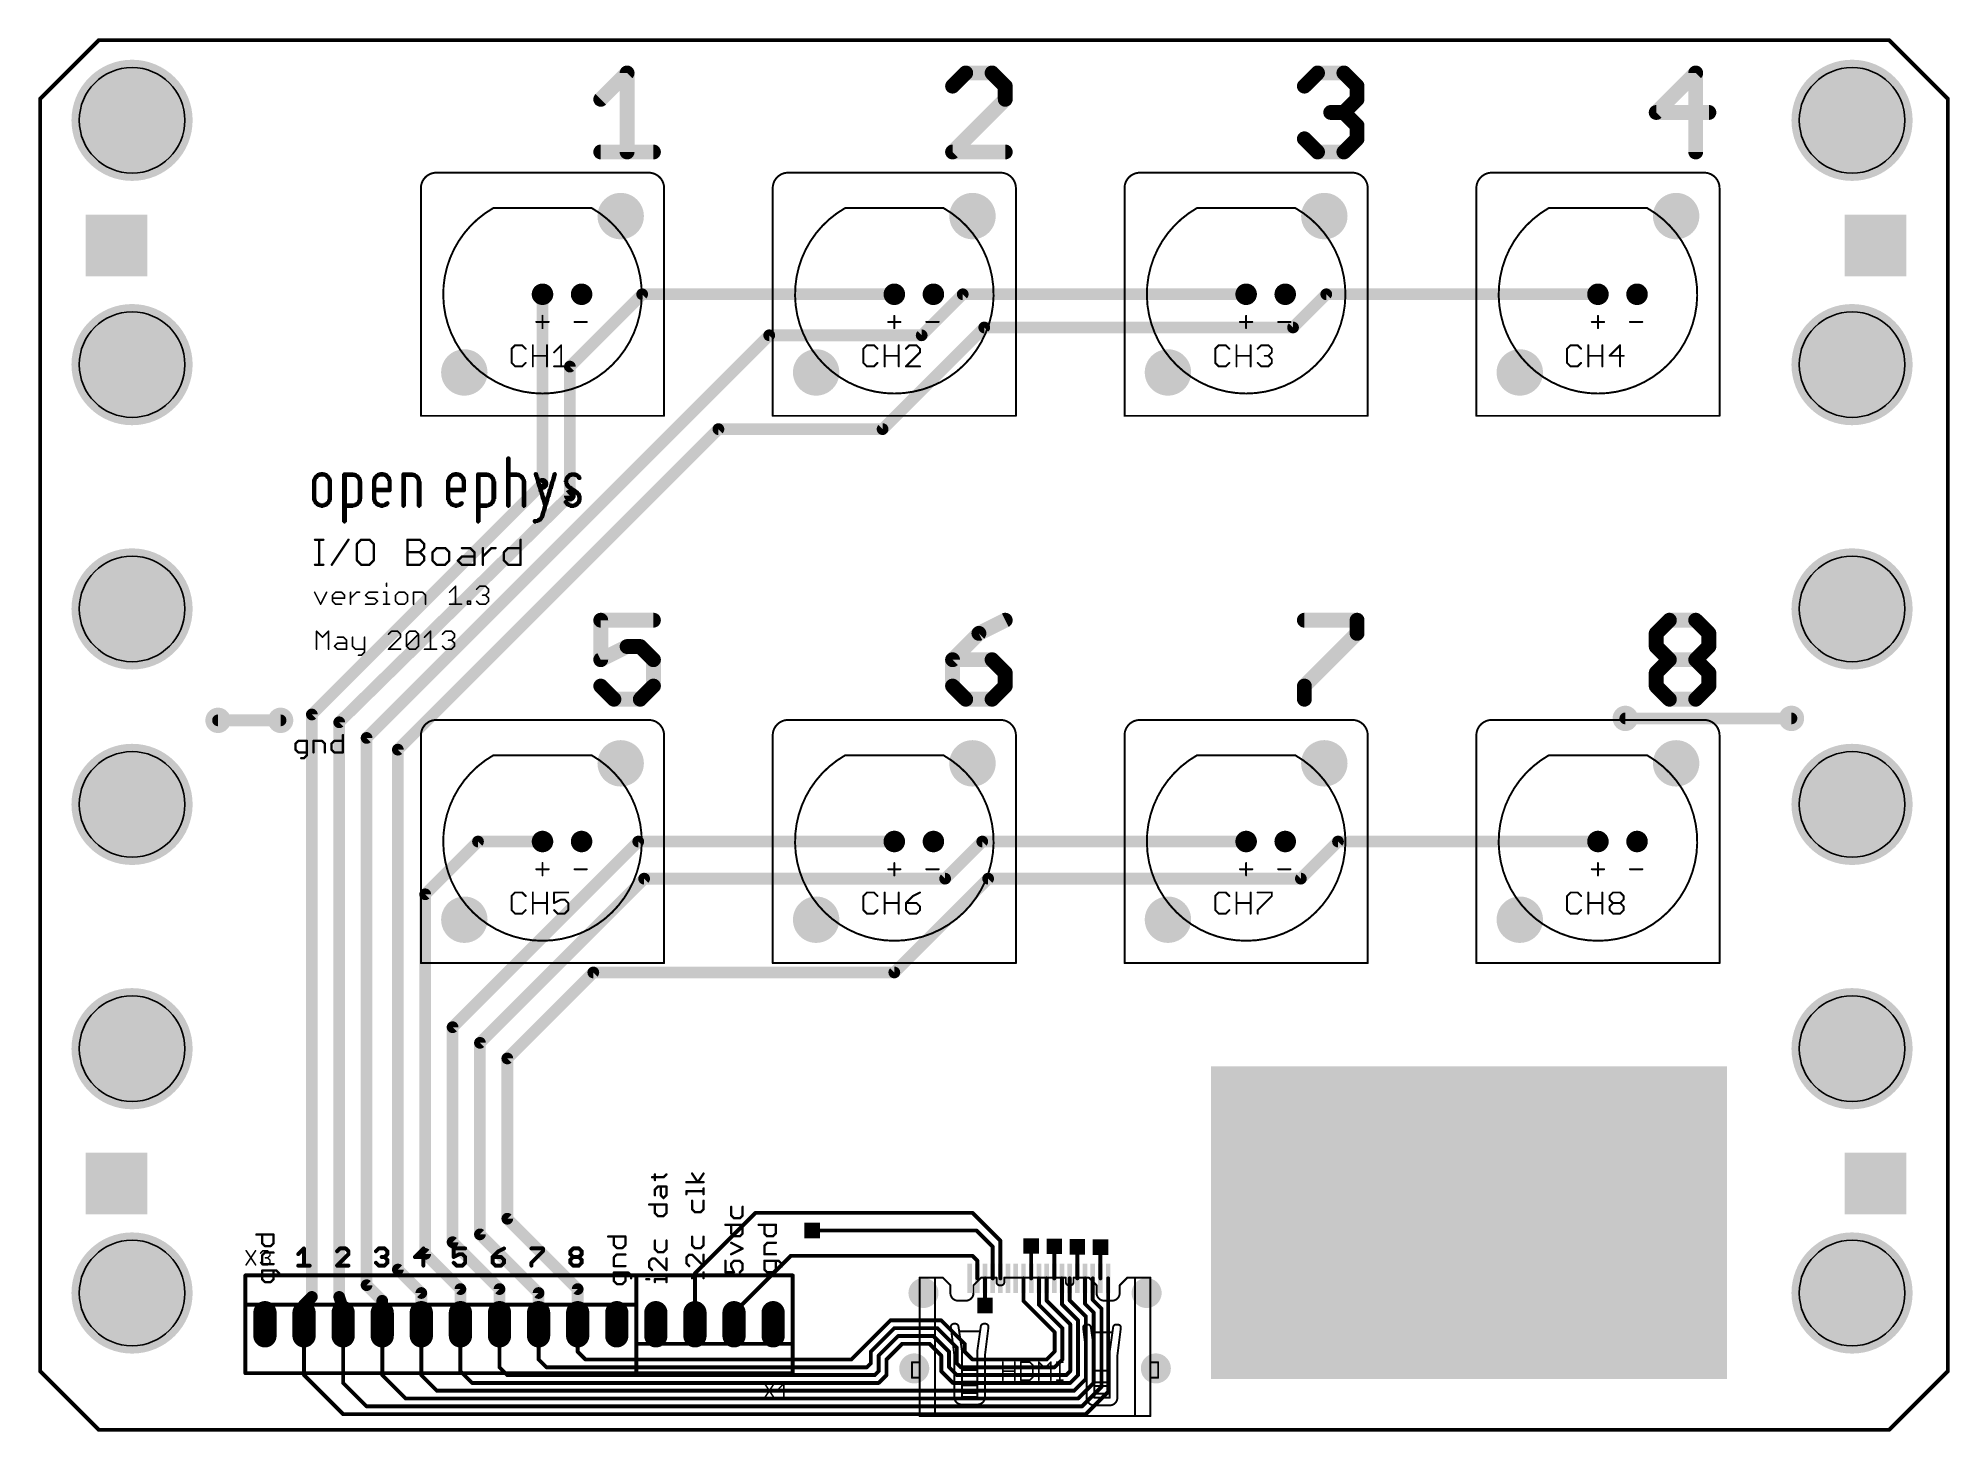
# Model space of a CAD drawing. Extents: x 0 to 124, y 0 to 91.
import ezdxf

# ---------------------------------------------------------------- set-up
doc = ezdxf.new("R2010")
doc.units = 0
for name, color, linetype in [('1', 14, 'CONTINUOUS'), ('17', 94, 'CONTINUOUS'), ('18', 94, 'CONTINUOUS'), ('20', 178, 'CONTINUOUS'), ('21', 6, 'CONTINUOUS'), ('25', 251, 'CONTINUOUS'), ('51', 4, 'CONTINUOUS')]:
    doc.layers.add(name, color=color, linetype=linetype)

# ---------------------------------------------------------------- blocks, each defined once
blk = doc.blocks.new('RECT')
blk.add_solid([(-0.5, -0.5), (0.5, -0.5), (-0.5, 0.5), (0.5, 0.5)])
blk = doc.blocks.new('ROUNDP')
at = {"const_width": 0.5}
blk.add_lwpolyline([(0, -0.25, 1), (0, 0.25, 1), (0, -0.25)], format="xyb", dxfattribs=at)
blk = doc.blocks.new('LONGP100')
at = {"const_width": 1}
blk.add_lwpolyline([(-0.5, 0), (0.5, 0)], dxfattribs=at)
at = {"const_width": 0.5}
for points in [[(-0.5, 0.25, 1), (-0.5, -0.25)], [(0.5, -0.25, 1), (0.5, 0.25)]]:
    blk.add_lwpolyline(points, format="xyb", dxfattribs=at)
blk = doc.blocks.new('ROUNDV')
at = {"const_width": 0.5}
blk.add_lwpolyline([(0, -0.25, 1), (0, 0.25, 1), (0, -0.25)], format="xyb", dxfattribs=at)
blk = doc.blocks.new('SQUAREV')
blk.add_solid([(-0.5, -0.5), (0.5, -0.5), (-0.5, 0.5), (0.5, 0.5)])

msp = doc.modelspace()

# ---------------------------------------------------------------- linework, layer by layer
at = {"layer": '1'}
for points, const_width in [([(32.766, 74.295), (32.766, 61.976)], 0.762), ([(39.243, 74.295), (34.544, 69.596)], 0.762), ([(55.626, 74.295), (39.243, 74.295)], 0.762), ([(60.071, 74.295), (57.404, 71.628)], 0.762), ([(78.486, 74.295), (60.071, 74.295)], 0.762), ([(83.693, 74.295), (81.534, 72.136)], 0.762), ([(101.346, 74.295), (83.693, 74.295)], 0.762), ([(61.468, 72.136), (54.864, 65.532)], 0.762), ([(81.534, 72.136), (61.468, 72.136)], 0.762), ([(47.498, 71.628), (21.336, 45.466)], 0.762), ([(57.404, 71.628), (47.498, 71.628)], 0.762), ([(34.544, 69.596), (34.544, 61.214)], 0.762), ([(44.196, 65.532), (23.368, 44.704)], 0.762), ([(54.864, 65.532), (44.196, 65.532)], 0.762), ([(32.766, 61.976), (17.78, 46.99)], 0.762), ([(34.544, 61.214), (19.558, 46.482)], 0.762), ([(17.78, 46.99), (17.78, 9.144)], 0.762), ([(11.684, 46.609), (15.748, 46.609)], 0.762), ([(19.558, 46.482), (19.558, 9.144)], 0.762), ([(103.124, 46.736), (113.919, 46.736)], 0.762), ([(21.336, 45.466), (21.336, 9.906)], 0.762), ([(23.368, 44.704), (23.368, 10.922)], 0.762), ([(28.575, 38.735), (25.146, 35.306)], 0.762), ([(38.989, 38.735), (26.924, 26.67)], 0.762), ([(32.766, 38.735), (28.575, 38.735)], 0.762), ([(55.626, 38.735), (38.989, 38.735)], 0.762), ([(61.341, 38.735), (58.928, 36.322)], 0.762), ([(78.486, 38.735), (61.341, 38.735)], 0.762), ([(84.455, 38.735), (82.042, 36.322)], 0.762), ([(101.346, 38.735), (84.455, 38.735)], 0.762), ([(39.37, 36.322), (28.702, 25.654)], 0.762), ([(58.928, 36.322), (39.37, 36.322)], 0.762), ([(61.722, 36.322), (55.626, 30.226)], 0.762), ([(82.042, 36.322), (61.722, 36.322)], 0.762), ([(25.146, 35.306), (25.146, 11.938)], 0.762), ([(36.068, 30.226), (30.48, 24.638)], 0.762), ([(55.626, 30.226), (36.068, 30.226)], 0.762), ([(26.924, 26.67), (26.924, 12.7)], 0.762), ([(28.702, 25.654), (28.702, 13.208)], 0.762), ([(30.48, 24.638), (30.48, 14.224)], 0.762), ([(30.48, 14.224), (35.052, 9.652)], 0.762), ([(46.609, 14.605), (42.672, 10.668)], 0.254), ([(60.706, 14.605), (46.609, 14.605)], 0.254), ([(62.52, 12.791), (60.706, 14.605)], 0.254), ([(26.924, 12.7), (29.972, 9.652)], 0.762), ([(28.702, 13.208), (32.512, 9.398)], 0.762), ([(50.292, 13.462), (60.96, 13.462)], 0.254), ([(60.96, 13.462), (62.02, 12.402)], 0.254), ([(62.02, 10.348), (62.02, 12.402)], 0.254), ([(62.52, 10.348), (62.52, 12.791)], 0.254), ([(64.52, 10.348), (64.52, 12.45)], 0.254), ([(66.02, 10.348), (66.02, 12.426)], 0.254), ([(67.52, 10.348), (67.52, 12.402)], 0.254), ([(69.02, 10.348), (69.02, 12.378)], 0.254), ([(23.368, 10.922), (24.892, 9.398)], 0.762), ([(25.146, 11.938), (27.432, 9.652)], 0.762), ([(48.895, 11.811), (45.212, 8.128)], 0.254), ([(60.706, 11.811), (48.895, 11.811)], 0.254), ([(61.02, 11.497), (60.706, 11.811)], 0.254), ([(61.02, 10.348), (61.02, 11.497)], 0.254), ([(21.336, 9.906), (22.352, 8.89)], 0.762), ([(27.432, 9.652), (27.432, 7.366)], 0.762), ([(29.972, 9.652), (29.972, 7.366)], 0.762), ([(35.052, 9.652), (35.052, 7.366)], 0.762), ([(42.672, 10.668), (42.672, 7.366)], 0.254), ([(61.52, 10.348), (61.52, 8.584)], 0.254), ([(64.02, 10.348), (64.02, 8.878)], 0.254), ([(65.02, 10.348), (65.02, 8.64)], 0.254), ([(65.52, 10.348), (65.532, 10.106)], 0.254), ([(65.52, 10.348), (65.52, 8.902)], 0.254), ([(66.52, 10.348), (66.52, 8.664)], 0.254), ([(67.02, 10.348), (67.02, 8.926)], 0.254), ([(68.02, 10.348), (68.02, 8.688)], 0.254), ([(68.52, 10.348), (68.52, 8.95)], 0.254), ([(69.52, 10.348), (69.52, 2.972)], 0.254), ([(17.78, 9.144), (17.272, 8.636)], 0.762), ([(17.272, 8.636), (17.272, 7.366)], 0.762), ([(19.558, 9.144), (19.812, 8.382)], 0.762), ([(19.812, 8.382), (19.812, 7.366)], 0.762), ([(22.352, 8.89), (22.352, 7.366)], 0.762), ([(24.892, 9.398), (24.892, 7.366)], 0.762), ([(32.512, 9.398), (32.512, 7.366)], 0.762), ([(64.02, 8.878), (66.04, 6.858)], 0.254), ([(65.02, 8.64), (66.548, 7.112)], 0.254), ([(65.52, 8.902), (67.056, 7.366)], 0.254), ([(66.52, 8.664), (67.564, 7.62)], 0.254), ([(67.02, 8.926), (68.072, 7.874)], 0.254), ([(68.02, 8.688), (68.58, 8.128)], 0.254), ([(68.52, 8.95), (69.088, 8.382)], 0.254), ([(17.272, 4.064), (17.272, 7.366)], 0.254), ([(19.812, 3.556), (19.812, 7.366)], 0.254), ([(22.352, 4.064), (22.352, 7.366)], 0.254), ([(24.892, 4.064), (24.892, 7.366)], 0.254), ([(27.432, 4.318), (27.432, 7.366)], 0.254), ([(29.972, 4.572), (29.972, 7.366)], 0.254), ([(32.512, 5.08), (32.512, 7.366)], 0.254), ([(35.052, 5.588), (35.052, 7.366)], 0.254), ([(45.212, 8.128), (45.212, 7.112)], 0.254), ([(55.372, 7.62), (52.832, 5.08)], 0.254), ([(58.674, 7.62), (55.372, 7.62)], 0.254), ([(60.198, 6.096), (58.674, 7.62)], 0.254), ([(67.056, 7.366), (67.056, 4.318)], 0.254), ([(67.564, 7.62), (67.564, 4.064)], 0.254), ([(68.072, 7.874), (68.072, 3.81)], 0.254), ([(68.58, 8.128), (68.58, 3.556)], 0.254), ([(69.088, 8.382), (69.088, 3.302)], 0.254), ([(55.626, 7.112), (54.102, 5.588)], 0.254), ([(55.88, 6.604), (54.61, 5.334)], 0.254), ([(56.134, 6.096), (55.118, 5.08)], 0.254), ([(58.42, 7.112), (55.626, 7.112)], 0.254), ([(58.166, 6.604), (55.88, 6.604)], 0.254), ([(57.912, 6.096), (56.134, 6.096)], 0.254), ([(58.674, 5.334), (57.912, 6.096)], 0.254), ([(59.182, 5.588), (58.166, 6.604)], 0.254), ([(59.69, 5.842), (58.42, 7.112)], 0.254), ([(60.198, 5.588), (60.198, 6.096)], 0.254), ([(66.04, 6.858), (66.04, 5.588)], 0.254), ([(66.548, 7.112), (66.548, 5.08)], 0.254), ([(33.02, 4.572), (32.512, 5.08)], 0.254), ([(35.56, 5.08), (35.052, 5.588)], 0.254), ([(52.832, 5.08), (35.56, 5.08)], 0.254), ([(54.102, 5.588), (54.102, 4.826)], 0.254), ([(54.61, 5.334), (54.61, 4.318)], 0.254), ([(55.118, 5.08), (55.118, 4.064)], 0.254), ([(58.674, 4.318), (58.674, 5.334)], 0.254), ([(59.182, 4.572), (59.182, 5.588)], 0.254), ([(59.69, 4.826), (59.69, 5.842)], 0.254), ([(60.706, 5.08), (60.198, 5.588)], 0.254), ([(65.532, 5.08), (60.706, 5.08)], 0.254), ([(66.04, 5.588), (65.532, 5.08)], 0.254), ([(66.548, 5.08), (66.04, 4.572)], 0.254), ([(19.812, 1.524), (17.272, 4.064)], 0.254), ([(23.876, 2.54), (22.352, 4.064)], 0.254), ([(25.908, 3.048), (24.892, 4.064)], 0.254), ([(28.194, 3.556), (27.432, 4.318)], 0.254), ([(30.48, 4.064), (29.972, 4.572)], 0.254), ([(54.356, 4.064), (30.48, 4.064)], 0.254), ([(53.848, 4.572), (33.02, 4.572)], 0.254), ([(54.102, 4.826), (53.848, 4.572)], 0.254), ([(54.61, 4.318), (54.356, 4.064)], 0.254), ([(55.118, 4.064), (54.61, 3.556)], 0.254), ([(59.436, 3.556), (58.674, 4.318)], 0.254), ([(59.69, 4.064), (59.182, 4.572)], 0.254), ([(59.944, 4.572), (59.69, 4.826)], 0.254), ([(66.802, 4.064), (59.69, 4.064)], 0.254), ([(66.04, 4.572), (59.944, 4.572)], 0.254), ([(67.056, 4.318), (66.802, 4.064)], 0.254), ([(67.564, 4.064), (67.056, 3.556)], 0.254), ([(68.072, 3.81), (67.31, 3.048)], 0.254), ([(21.336, 2.032), (19.812, 3.556)], 0.254), ([(67.564, 2.54), (23.876, 2.54)], 0.254), ([(67.31, 3.048), (25.908, 3.048)], 0.254), ([(54.61, 3.556), (28.194, 3.556)], 0.254), ([(67.056, 3.556), (59.436, 3.556)], 0.254), ([(68.58, 3.556), (67.564, 2.54)], 0.254), ([(69.088, 3.302), (67.818, 2.032)], 0.254), ([(69.52, 2.972), (68.072, 1.524)], 0.254), ([(68.072, 1.524), (19.812, 1.524)], 0.254), ([(67.818, 2.032), (21.336, 2.032)], 0.254)]:
    msp.add_lwpolyline(points, dxfattribs=dict(at, const_width=const_width))
for points, const_width in [([(32.9565, 74.295, 1), (32.5755, 74.295)], 0.381), ([(39.243, 74.4855, 1), (39.243, 74.1045)], 0.381), ([(39.3777, 74.1603, 1), (39.1083, 74.4297)], 0.381), ([(55.626, 74.1045, 1), (55.626, 74.4855)], 0.381), ([(60.071, 74.4855, 1), (60.071, 74.1045)], 0.381), ([(60.2057, 74.1603, 1), (59.9363, 74.4297)], 0.381), ([(78.486, 74.1045, 1), (78.486, 74.4855)], 0.381), ([(83.693, 74.4855, 1), (83.693, 74.1045)], 0.381), ([(83.8277, 74.1603, 1), (83.5583, 74.4297)], 0.381), ([(101.346, 74.1045, 1), (101.346, 74.4855)], 0.381), ([(61.468, 72.3265, 1), (61.468, 71.9455)], 0.381), ([(61.6027, 72.0013, 1), (61.3333, 72.2707)], 0.381), ([(81.3993, 72.2707, 1), (81.6687, 72.0013)], 0.381), ([(81.534, 71.9455, 1), (81.534, 72.3265)], 0.381), ([(47.498, 71.8185, 1), (47.498, 71.4375)], 0.381), ([(47.6327, 71.4933, 1), (47.3633, 71.7627)], 0.381), ([(57.2693, 71.7627, 1), (57.5387, 71.4933)], 0.381), ([(57.404, 71.4375, 1), (57.404, 71.8185)], 0.381), ([(34.7345, 69.596, 1), (34.3535, 69.596)], 0.381), ([(34.4093, 69.7307, 1), (34.6787, 69.4613)], 0.381), ([(44.196, 65.7225, 1), (44.196, 65.3415)], 0.381), ([(44.3307, 65.3973, 1), (44.0613, 65.6667)], 0.381), ([(54.7293, 65.6667, 1), (54.9987, 65.3973)], 0.381), ([(54.864, 65.3415, 1), (54.864, 65.7225)], 0.381), ([(32.5755, 61.976, 1), (32.9565, 61.976)], 0.381), ([(32.9007, 61.8413, 1), (32.6313, 62.1107)], 0.381), ([(34.3535, 61.214, 1), (34.7345, 61.214)], 0.381), ([(34.6775, 61.0781, 1), (34.4105, 61.3499)], 0.381), ([(17.9705, 46.99, 1), (17.5895, 46.99)], 0.381), ([(17.6453, 47.1247, 1), (17.9147, 46.8553)], 0.381), ([(11.684, 46.7995, 1), (11.684, 46.4185)], 0.381), ([(15.748, 46.4185, 1), (15.748, 46.7995)], 0.381), ([(19.7485, 46.482, 1), (19.3675, 46.482)], 0.381), ([(19.4245, 46.6179, 1), (19.6915, 46.3461)], 0.381), ([(103.124, 46.9265, 1), (103.124, 46.5455)], 0.381), ([(113.919, 46.5455, 1), (113.919, 46.9265)], 0.381), ([(21.5265, 45.466, 1), (21.1455, 45.466)], 0.381), ([(21.2013, 45.6007, 1), (21.4707, 45.3313)], 0.381), ([(23.5585, 44.704, 1), (23.1775, 44.704)], 0.381), ([(23.2333, 44.8387, 1), (23.5027, 44.5693)], 0.381), ([(28.575, 38.9255, 1), (28.575, 38.5445)], 0.381), ([(28.7097, 38.6003, 1), (28.4403, 38.8697)], 0.381), ([(32.766, 38.5445, 1), (32.766, 38.9255)], 0.381), ([(38.989, 38.9255, 1), (38.989, 38.5445)], 0.381), ([(39.1237, 38.6003, 1), (38.8543, 38.8697)], 0.381), ([(55.626, 38.5445, 1), (55.626, 38.9255)], 0.381), ([(61.341, 38.9255, 1), (61.341, 38.5445)], 0.381), ([(61.4757, 38.6003, 1), (61.2063, 38.8697)], 0.381), ([(78.486, 38.5445, 1), (78.486, 38.9255)], 0.381), ([(84.455, 38.9255, 1), (84.455, 38.5445)], 0.381), ([(84.5897, 38.6003, 1), (84.3203, 38.8697)], 0.381), ([(101.346, 38.5445, 1), (101.346, 38.9255)], 0.381), ([(39.37, 36.5125, 1), (39.37, 36.1315)], 0.381), ([(39.5047, 36.1873, 1), (39.2353, 36.4567)], 0.381), ([(58.7933, 36.4567, 1), (59.0627, 36.1873)], 0.381), ([(58.928, 36.1315, 1), (58.928, 36.5125)], 0.381), ([(61.722, 36.5125, 1), (61.722, 36.1315)], 0.381), ([(61.8567, 36.1873, 1), (61.5873, 36.4567)], 0.381), ([(81.9073, 36.4567, 1), (82.1767, 36.1873)], 0.381), ([(82.042, 36.1315, 1), (82.042, 36.5125)], 0.381), ([(25.3365, 35.306, 1), (24.9555, 35.306)], 0.381), ([(25.0113, 35.4407, 1), (25.2807, 35.1713)], 0.381), ([(36.068, 30.4165, 1), (36.068, 30.0355)], 0.381), ([(36.2027, 30.0913, 1), (35.9333, 30.3607)], 0.381), ([(55.4913, 30.3607, 1), (55.7607, 30.0913)], 0.381), ([(55.626, 30.0355, 1), (55.626, 30.4165)], 0.381), ([(27.1145, 26.67, 1), (26.7335, 26.67)], 0.381), ([(26.7893, 26.8047, 1), (27.0587, 26.5353)], 0.381), ([(28.8925, 25.654, 1), (28.5115, 25.654)], 0.381), ([(28.5673, 25.7887, 1), (28.8367, 25.5193)], 0.381), ([(30.6705, 24.638, 1), (30.2895, 24.638)], 0.381), ([(30.3453, 24.7727, 1), (30.6147, 24.5033)], 0.381), ([(30.6147, 14.3587, 1), (30.3453, 14.0893)], 0.381), ([(30.2895, 14.224, 1), (30.6705, 14.224)], 0.381), ([(46.609, 14.6685, 1), (46.609, 14.5415)], 0.127), ([(46.6539, 14.5601, 1), (46.5641, 14.6499)], 0.127), ([(60.7509, 14.6499, 1), (60.6611, 14.5601)], 0.127), ([(60.706, 14.5415, 1), (60.706, 14.6685)], 0.127), ([(27.0587, 12.8347, 1), (26.7893, 12.5653)], 0.381), ([(26.7335, 12.7, 1), (27.1145, 12.7)], 0.381), ([(28.8367, 13.3427, 1), (28.5673, 13.0733)], 0.381), ([(28.5115, 13.208, 1), (28.8925, 13.208)], 0.381), ([(50.292, 13.5255, 1), (50.292, 13.3985)], 0.127), ([(61.0049, 13.5069, 1), (60.9151, 13.4171)], 0.127), ([(60.96, 13.3985, 1), (60.96, 13.5255)], 0.127), ([(62.0835, 12.402, 1), (61.9565, 12.402)], 0.127), ([(61.9751, 12.3571, 1), (62.0649, 12.4469)], 0.127), ([(62.5835, 12.791, 1), (62.4565, 12.791)], 0.127), ([(62.4751, 12.7461, 1), (62.5649, 12.8359)], 0.127), ([(64.5835, 12.45, 1), (64.4565, 12.45)], 0.127), ([(66.0835, 12.426, 1), (65.9565, 12.426)], 0.127), ([(67.5835, 12.402, 1), (67.4565, 12.402)], 0.127), ([(69.0835, 12.378, 1), (68.9565, 12.378)], 0.127), ([(23.5027, 11.0567, 1), (23.2333, 10.7873)], 0.381), ([(25.2807, 12.0727, 1), (25.0113, 11.8033)], 0.381), ([(24.9555, 11.938, 1), (25.3365, 11.938)], 0.381), ([(48.895, 11.8745, 1), (48.895, 11.7475)], 0.127), ([(48.9399, 11.7661, 1), (48.8501, 11.8559)], 0.127), ([(60.7509, 11.8559, 1), (60.6611, 11.7661)], 0.127), ([(60.706, 11.7475, 1), (60.706, 11.8745)], 0.127), ([(61.0835, 11.497, 1), (60.9565, 11.497)], 0.127), ([(60.9751, 11.4521, 1), (61.0649, 11.5419)], 0.127), ([(21.4707, 10.0407, 1), (21.2013, 9.7713)], 0.381), ([(21.1455, 9.906, 1), (21.5265, 9.906)], 0.381), ([(23.1775, 10.922, 1), (23.5585, 10.922)], 0.381), ([(27.6225, 9.652, 1), (27.2415, 9.652)], 0.381), ([(27.2973, 9.5173, 1), (27.5667, 9.7867)], 0.381), ([(30.1625, 9.652, 1), (29.7815, 9.652)], 0.381), ([(29.8373, 9.5173, 1), (30.1067, 9.7867)], 0.381), ([(35.2425, 9.652, 1), (34.8615, 9.652)], 0.381), ([(34.9173, 9.5173, 1), (35.1867, 9.7867)], 0.381), ([(42.7355, 10.668, 1), (42.6085, 10.668)], 0.127), ([(42.6271, 10.7129, 1), (42.7169, 10.6231)], 0.127), ([(60.9565, 10.348, 1), (61.0835, 10.348)], 0.127), ([(61.5835, 10.348, 1), (61.4565, 10.348)], 0.127), ([(61.9565, 10.348, 1), (62.0835, 10.348)], 0.127), ([(62.4565, 10.348, 1), (62.5835, 10.348)], 0.127), ([(64.0835, 10.348, 1), (63.9565, 10.348)], 0.127), ([(64.4565, 10.348, 1), (64.5835, 10.348)], 0.127), ([(65.0835, 10.348, 1), (64.9565, 10.348)], 0.127), ([(65.5834, 10.3511, 1), (65.4566, 10.3449)], 0.127), ([(65.5835, 10.348, 1), (65.4565, 10.348)], 0.127), ([(65.4686, 10.1029, 1), (65.5954, 10.1091)], 0.127), ([(65.9565, 10.348, 1), (66.0835, 10.348)], 0.127), ([(66.5835, 10.348, 1), (66.4565, 10.348)], 0.127), ([(67.0835, 10.348, 1), (66.9565, 10.348)], 0.127), ([(67.4565, 10.348, 1), (67.5835, 10.348)], 0.127), ([(68.0835, 10.348, 1), (67.9565, 10.348)], 0.127), ([(68.5835, 10.348, 1), (68.4565, 10.348)], 0.127), ([(68.9565, 10.348, 1), (69.0835, 10.348)], 0.127), ([(69.5835, 10.348, 1), (69.4565, 10.348)], 0.127), ([(17.4625, 8.636, 1), (17.0815, 8.636)], 0.381), ([(17.1373, 8.7707, 1), (17.4067, 8.5013)], 0.381), ([(17.5895, 9.144, 1), (17.9705, 9.144)], 0.381), ([(17.9147, 9.0093, 1), (17.6453, 9.2787)], 0.381), ([(19.7387, 9.2042, 1), (19.3773, 9.0838)], 0.381), ([(19.3675, 9.144, 1), (19.7485, 9.144)], 0.381), ([(20.0025, 8.382, 1), (19.6215, 8.382)], 0.381), ([(22.5425, 8.89, 1), (22.1615, 8.89)], 0.381), ([(22.2173, 8.7553, 1), (22.4867, 9.0247)], 0.381), ([(25.0825, 9.398, 1), (24.7015, 9.398)], 0.381), ([(24.7573, 9.2633, 1), (25.0267, 9.5327)], 0.381), ([(32.7025, 9.398, 1), (32.3215, 9.398)], 0.381), ([(32.3773, 9.2633, 1), (32.6467, 9.5327)], 0.381), ([(64.0649, 8.9229, 1), (63.9751, 8.8331)], 0.127), ([(63.9565, 8.878, 1), (64.0835, 8.878)], 0.127), ([(65.0649, 8.6849, 1), (64.9751, 8.5951)], 0.127), ([(64.9565, 8.64, 1), (65.0835, 8.64)], 0.127), ([(65.5649, 8.9469, 1), (65.4751, 8.8571)], 0.127), ([(65.4565, 8.902, 1), (65.5835, 8.902)], 0.127), ([(66.5649, 8.7089, 1), (66.4751, 8.6191)], 0.127), ([(66.4565, 8.664, 1), (66.5835, 8.664)], 0.127), ([(67.0649, 8.9709, 1), (66.9751, 8.8811)], 0.127), ([(66.9565, 8.926, 1), (67.0835, 8.926)], 0.127), ([(68.0649, 8.7329, 1), (67.9751, 8.6431)], 0.127), ([(67.9565, 8.688, 1), (68.0835, 8.688)], 0.127), ([(68.5649, 8.9949, 1), (68.4751, 8.9051)], 0.127), ([(68.4565, 8.95, 1), (68.5835, 8.95)], 0.127), ([(17.0815, 7.366, 1), (17.4625, 7.366)], 0.381), ([(17.3355, 7.366, 1), (17.2085, 7.366)], 0.127), ([(19.6215, 7.366, 1), (20.0025, 7.366)], 0.381), ([(19.6313, 8.3218, 1), (19.9927, 8.4422)], 0.381), ([(19.8755, 7.366, 1), (19.7485, 7.366)], 0.127), ([(22.1615, 7.366, 1), (22.5425, 7.366)], 0.381), ([(22.4155, 7.366, 1), (22.2885, 7.366)], 0.127), ([(24.7015, 7.366, 1), (25.0825, 7.366)], 0.381), ([(24.9555, 7.366, 1), (24.8285, 7.366)], 0.127), ([(27.2415, 7.366, 1), (27.6225, 7.366)], 0.381), ([(27.4955, 7.366, 1), (27.3685, 7.366)], 0.127), ([(29.7815, 7.366, 1), (30.1625, 7.366)], 0.381), ([(30.0355, 7.366, 1), (29.9085, 7.366)], 0.127), ([(32.3215, 7.366, 1), (32.7025, 7.366)], 0.381), ([(32.5755, 7.366, 1), (32.4485, 7.366)], 0.127), ([(34.8615, 7.366, 1), (35.2425, 7.366)], 0.381), ([(35.1155, 7.366, 1), (34.9885, 7.366)], 0.127), ([(45.2755, 8.128, 1), (45.1485, 8.128)], 0.127), ([(45.1671, 8.1729, 1), (45.2569, 8.0831)], 0.127), ([(55.372, 7.6835, 1), (55.372, 7.5565)], 0.127), ([(55.4169, 7.5751, 1), (55.3271, 7.6649)], 0.127), ([(58.7189, 7.6649, 1), (58.6291, 7.5751)], 0.127), ([(58.674, 7.5565, 1), (58.674, 7.6835)], 0.127), ([(61.4565, 8.584, 1), (61.5835, 8.584)], 0.127), ([(67.1195, 7.366, 1), (66.9925, 7.366)], 0.127), ([(67.0111, 7.3211, 1), (67.1009, 7.4109)], 0.127), ([(67.6275, 7.62, 1), (67.5005, 7.62)], 0.127), ([(67.5191, 7.5751, 1), (67.6089, 7.6649)], 0.127), ([(68.1355, 7.874, 1), (68.0085, 7.874)], 0.127), ([(68.0271, 7.8291, 1), (68.1169, 7.9189)], 0.127), ([(68.6435, 8.128, 1), (68.5165, 8.128)], 0.127), ([(68.5351, 8.0831, 1), (68.6249, 8.1729)], 0.127), ([(69.1515, 8.382, 1), (69.0245, 8.382)], 0.127), ([(69.0431, 8.3371, 1), (69.1329, 8.4269)], 0.127), ([(42.6085, 7.366, 1), (42.7355, 7.366)], 0.127), ([(45.1485, 7.112, 1), (45.2755, 7.112)], 0.127), ([(55.626, 7.1755, 1), (55.626, 7.0485)], 0.127), ([(55.6709, 7.0671, 1), (55.5811, 7.1569)], 0.127), ([(55.88, 6.6675, 1), (55.88, 6.5405)], 0.127), ([(55.9249, 6.5591, 1), (55.8351, 6.6489)], 0.127), ([(56.134, 6.1595, 1), (56.134, 6.0325)], 0.127), ([(56.1789, 6.0511, 1), (56.0891, 6.1409)], 0.127), ([(57.9569, 6.1409, 1), (57.8671, 6.0511)], 0.127), ([(57.912, 6.0325, 1), (57.912, 6.1595)], 0.127), ([(58.2109, 6.6489, 1), (58.1211, 6.5591)], 0.127), ([(58.166, 6.5405, 1), (58.166, 6.6675)], 0.127), ([(58.4649, 7.1569, 1), (58.3751, 7.0671)], 0.127), ([(58.42, 7.0485, 1), (58.42, 7.1755)], 0.127), ([(60.2615, 6.096, 1), (60.1345, 6.096)], 0.127), ([(66.1035, 6.858, 1), (65.9765, 6.858)], 0.127), ([(65.9951, 6.8131, 1), (66.0849, 6.9029)], 0.127), ([(66.6115, 7.112, 1), (66.4845, 7.112)], 0.127), ([(66.5031, 7.0671, 1), (66.5929, 7.1569)], 0.127), ([(32.5569, 5.1249, 1), (32.4671, 5.0351)], 0.127), ([(32.4485, 5.08, 1), (32.5755, 5.08)], 0.127), ([(35.0969, 5.6329, 1), (35.0071, 5.5431)], 0.127), ([(34.9885, 5.588, 1), (35.1155, 5.588)], 0.127), ([(35.56, 5.1435, 1), (35.56, 5.0165)], 0.127), ([(35.5151, 5.0351, 1), (35.6049, 5.1249)], 0.127), ([(52.7871, 5.1249, 1), (52.8769, 5.0351)], 0.127), ([(52.832, 5.0165, 1), (52.832, 5.1435)], 0.127), ([(54.1655, 5.588, 1), (54.0385, 5.588)], 0.127), ([(54.0571, 5.6329, 1), (54.1469, 5.5431)], 0.127), ([(54.6735, 5.334, 1), (54.5465, 5.334)], 0.127), ([(54.5651, 5.3789, 1), (54.6549, 5.2891)], 0.127), ([(55.1815, 5.08, 1), (55.0545, 5.08)], 0.127), ([(55.0731, 5.1249, 1), (55.1629, 5.0351)], 0.127), ([(58.7375, 5.334, 1), (58.6105, 5.334)], 0.127), ([(58.6291, 5.2891, 1), (58.7189, 5.3789)], 0.127), ([(59.2455, 5.588, 1), (59.1185, 5.588)], 0.127), ([(59.1371, 5.5431, 1), (59.2269, 5.6329)], 0.127), ([(59.7535, 5.842, 1), (59.6265, 5.842)], 0.127), ([(59.6451, 5.7971, 1), (59.7349, 5.8869)], 0.127), ([(60.2429, 5.6329, 1), (60.1531, 5.5431)], 0.127), ([(60.1345, 5.588, 1), (60.2615, 5.588)], 0.127), ([(60.1531, 6.0511, 1), (60.2429, 6.1409)], 0.127), ([(60.706, 5.1435, 1), (60.706, 5.0165)], 0.127), ([(60.6611, 5.0351, 1), (60.7509, 5.1249)], 0.127), ([(65.4871, 5.1249, 1), (65.5769, 5.0351)], 0.127), ([(65.532, 5.0165, 1), (65.532, 5.1435)], 0.127), ([(65.9765, 5.588, 1), (66.1035, 5.588)], 0.127), ([(66.0849, 5.5431, 1), (65.9951, 5.6329)], 0.127), ([(66.4845, 5.08, 1), (66.6115, 5.08)], 0.127), ([(66.5929, 5.0351, 1), (66.5031, 5.1249)], 0.127), ([(17.3169, 4.1089, 1), (17.2271, 4.0191)], 0.127), ([(17.2085, 4.064, 1), (17.3355, 4.064)], 0.127), ([(22.3969, 4.1089, 1), (22.3071, 4.0191)], 0.127), ([(22.2885, 4.064, 1), (22.4155, 4.064)], 0.127), ([(24.9369, 4.1089, 1), (24.8471, 4.0191)], 0.127), ([(24.8285, 4.064, 1), (24.9555, 4.064)], 0.127), ([(27.4769, 4.3629, 1), (27.3871, 4.2731)], 0.127), ([(27.3685, 4.318, 1), (27.4955, 4.318)], 0.127), ([(30.0169, 4.6169, 1), (29.9271, 4.5271)], 0.127), ([(29.9085, 4.572, 1), (30.0355, 4.572)], 0.127), ([(30.48, 4.1275, 1), (30.48, 4.0005)], 0.127), ([(30.4351, 4.0191, 1), (30.5249, 4.1089)], 0.127), ([(33.02, 4.6355, 1), (33.02, 4.5085)], 0.127), ([(32.9751, 4.5271, 1), (33.0649, 4.6169)], 0.127), ([(53.8031, 4.6169, 1), (53.8929, 4.5271)], 0.127), ([(53.848, 4.5085, 1), (53.848, 4.6355)], 0.127), ([(54.0385, 4.826, 1), (54.1655, 4.826)], 0.127), ([(54.1469, 4.7811, 1), (54.0571, 4.8709)], 0.127), ([(54.3111, 4.1089, 1), (54.4009, 4.0191)], 0.127), ([(54.356, 4.0005, 1), (54.356, 4.1275)], 0.127), ([(54.5465, 4.318, 1), (54.6735, 4.318)], 0.127), ([(54.6549, 4.2731, 1), (54.5651, 4.3629)], 0.127), ([(55.0545, 4.064, 1), (55.1815, 4.064)], 0.127), ([(55.1629, 4.0191, 1), (55.0731, 4.1089)], 0.127), ([(58.7189, 4.3629, 1), (58.6291, 4.2731)], 0.127), ([(58.6105, 4.318, 1), (58.7375, 4.318)], 0.127), ([(59.2269, 4.6169, 1), (59.1371, 4.5271)], 0.127), ([(59.1185, 4.572, 1), (59.2455, 4.572)], 0.127), ([(59.7349, 4.8709, 1), (59.6451, 4.7811)], 0.127), ([(59.6265, 4.826, 1), (59.7535, 4.826)], 0.127), ([(59.69, 4.1275, 1), (59.69, 4.0005)], 0.127), ([(59.6451, 4.0191, 1), (59.7349, 4.1089)], 0.127), ([(59.944, 4.6355, 1), (59.944, 4.5085)], 0.127), ([(59.8991, 4.5271, 1), (59.9889, 4.6169)], 0.127), ([(65.9951, 4.6169, 1), (66.0849, 4.5271)], 0.127), ([(66.04, 4.5085, 1), (66.04, 4.6355)], 0.127), ([(66.7571, 4.1089, 1), (66.8469, 4.0191)], 0.127), ([(66.802, 4.0005, 1), (66.802, 4.1275)], 0.127), ([(66.9925, 4.318, 1), (67.1195, 4.318)], 0.127), ([(67.1009, 4.2731, 1), (67.0111, 4.3629)], 0.127), ([(67.5005, 4.064, 1), (67.6275, 4.064)], 0.127), ([(67.6089, 4.0191, 1), (67.5191, 4.1089)], 0.127), ([(68.0085, 3.81, 1), (68.1355, 3.81)], 0.127), ([(68.1169, 3.7651, 1), (68.0271, 3.8549)], 0.127), ([(19.8569, 3.6009, 1), (19.7671, 3.5111)], 0.127), ([(19.7485, 3.556, 1), (19.8755, 3.556)], 0.127), ([(23.876, 2.6035, 1), (23.876, 2.4765)], 0.127), ([(23.8311, 2.4951, 1), (23.9209, 2.5849)], 0.127), ([(25.908, 3.1115, 1), (25.908, 2.9845)], 0.127), ([(25.8631, 3.0031, 1), (25.9529, 3.0929)], 0.127), ([(28.194, 3.6195, 1), (28.194, 3.4925)], 0.127), ([(28.1491, 3.5111, 1), (28.2389, 3.6009)], 0.127), ([(54.5651, 3.6009, 1), (54.6549, 3.5111)], 0.127), ([(54.61, 3.4925, 1), (54.61, 3.6195)], 0.127), ([(59.436, 3.6195, 1), (59.436, 3.4925)], 0.127), ([(59.3911, 3.5111, 1), (59.4809, 3.6009)], 0.127), ([(67.0111, 3.6009, 1), (67.1009, 3.5111)], 0.127), ([(67.056, 3.4925, 1), (67.056, 3.6195)], 0.127), ([(67.2651, 3.0929, 1), (67.3549, 3.0031)], 0.127), ([(67.31, 2.9845, 1), (67.31, 3.1115)], 0.127), ([(67.5191, 2.5849, 1), (67.6089, 2.4951)], 0.127), ([(67.564, 2.4765, 1), (67.564, 2.6035)], 0.127), ([(68.5165, 3.556, 1), (68.6435, 3.556)], 0.127), ([(68.6249, 3.5111, 1), (68.5351, 3.6009)], 0.127), ([(69.0245, 3.302, 1), (69.1515, 3.302)], 0.127), ([(69.1329, 3.2571, 1), (69.0431, 3.3469)], 0.127), ([(69.4565, 2.972, 1), (69.5835, 2.972)], 0.127), ([(69.5649, 2.9271, 1), (69.4751, 3.0169)], 0.127), ([(19.812, 1.5875, 1), (19.812, 1.4605)], 0.127), ([(19.7671, 1.4791, 1), (19.8569, 1.5689)], 0.127), ([(21.336, 2.0955, 1), (21.336, 1.9685)], 0.127), ([(21.2911, 1.9871, 1), (21.3809, 2.0769)], 0.127), ([(67.7731, 2.0769, 1), (67.8629, 1.9871)], 0.127), ([(67.818, 1.9685, 1), (67.818, 2.0955)], 0.127), ([(68.0271, 1.5689, 1), (68.1169, 1.4791)], 0.127), ([(68.072, 1.4605, 1), (68.072, 1.5875)], 0.127)]:
    msp.add_lwpolyline(points, format="xyb", dxfattribs=dict(at, const_width=const_width))
at = {"layer": '20', "const_width": 0.254}
for points in [[(0.127, 86.995), (3.937, 90.805)], [(3.937, 90.805), (120.269, 90.805)], [(120.269, 90.805), (124.079, 86.995)], [(0.127, 4.318), (0.127, 86.995)], [(124.079, 86.995), (124.079, 4.318)], [(3.937, 0.508), (0.127, 4.318)], [(124.079, 4.318), (120.269, 0.508)], [(120.269, 0.508), (3.937, 0.508)]]:
    msp.add_lwpolyline(points, dxfattribs=at)
at = {"layer": '20', "const_width": 0.127}
for points in [[(3.937, 90.8685, 1), (3.937, 90.7415)], [(3.9819, 90.7601, 1), (3.8921, 90.8499)], [(120.3139, 90.8499, 1), (120.2241, 90.7601)], [(120.269, 90.7415, 1), (120.269, 90.8685)], [(0.1905, 86.995, 1), (0.0635, 86.995)], [(0.0821, 87.0399, 1), (0.1719, 86.9501)], [(124.1425, 86.995, 1), (124.0155, 86.995)], [(124.0341, 86.9501, 1), (124.1239, 87.0399)], [(0.1719, 4.3629, 1), (0.0821, 4.2731)], [(0.0635, 4.318, 1), (0.1905, 4.318)], [(124.0155, 4.318, 1), (124.1425, 4.318)], [(124.1239, 4.2731, 1), (124.0341, 4.3629)], [(3.937, 0.5715, 1), (3.937, 0.4445)], [(3.8921, 0.4631, 1), (3.9819, 0.5529)], [(120.2241, 0.5529, 1), (120.3139, 0.4631)], [(120.269, 0.4445, 1), (120.269, 0.5715)]]:
    msp.add_lwpolyline(points, format="xyb", dxfattribs=at)
at = {"layer": '20'}
for centre in [(6.096, 85.598), (117.856, 85.598), (6.096, 69.723), (117.856, 69.723), (6.096, 53.848), (117.856, 53.848), (6.096, 41.148), (117.856, 41.148), (6.096, 25.273), (117.856, 25.273), (6.096, 9.398), (117.856, 9.398)]:
    msp.add_circle(centre, 3.429, dxfattribs=at)
at = {"layer": '21'}
for points, const_width in [([(25.866, 82.195, 0.4142), (24.866, 81.195)], 0.127), ([(25.866, 82.2268, 1), (25.866, 82.1633)], 0.0635), ([(25.866, 82.1633, 1), (25.866, 82.2268)], 0.0635), ([(40.666, 81.195, 0.4142), (39.666, 82.195)], 0.127), ([(39.666, 82.2268, 1), (39.666, 82.1633)], 0.0635), ([(39.666, 82.1633, 1), (39.666, 82.2268)], 0.0635), ([(48.726, 82.195, 0.4142), (47.726, 81.195)], 0.127), ([(48.726, 82.2268, 1), (48.726, 82.1633)], 0.0635), ([(48.726, 82.1633, 1), (48.726, 82.2268)], 0.0635), ([(63.526, 81.195, 0.4142), (62.526, 82.195)], 0.127), ([(62.526, 82.2268, 1), (62.526, 82.1633)], 0.0635), ([(62.526, 82.1633, 1), (62.526, 82.2268)], 0.0635), ([(71.586, 82.195, 0.4142), (70.586, 81.195)], 0.127), ([(71.586, 82.2268, 1), (71.586, 82.1633)], 0.0635), ([(71.586, 82.1633, 1), (71.586, 82.2268)], 0.0635), ([(86.386, 81.195, 0.4142), (85.386, 82.195)], 0.127), ([(85.386, 82.2268, 1), (85.386, 82.1633)], 0.0635), ([(85.386, 82.1633, 1), (85.386, 82.2268)], 0.0635), ([(94.446, 82.195, 0.4142), (93.446, 81.195)], 0.127), ([(94.446, 82.2268, 1), (94.446, 82.1633)], 0.0635), ([(94.446, 82.1633, 1), (94.446, 82.2268)], 0.0635), ([(109.246, 81.195, 0.4142), (108.246, 82.195)], 0.127), ([(108.246, 82.2268, 1), (108.246, 82.1633)], 0.0635), ([(108.246, 82.1633, 1), (108.246, 82.2268)], 0.0635), ([(24.8977, 81.195, 1), (24.8343, 81.195)], 0.0635), ([(24.8343, 81.195, 1), (24.8977, 81.195)], 0.0635), ([(40.6978, 81.195, 1), (40.6343, 81.195)], 0.0635), ([(40.6343, 81.195, 1), (40.6978, 81.195)], 0.0635), ([(47.7578, 81.195, 1), (47.6942, 81.195)], 0.0635), ([(47.6942, 81.195, 1), (47.7578, 81.195)], 0.0635), ([(63.5578, 81.195, 1), (63.4943, 81.195)], 0.0635), ([(63.4943, 81.195, 1), (63.5578, 81.195)], 0.0635), ([(70.6178, 81.195, 1), (70.5542, 81.195)], 0.0635), ([(70.5542, 81.195, 1), (70.6178, 81.195)], 0.0635), ([(86.4178, 81.195, 1), (86.3543, 81.195)], 0.0635), ([(86.3543, 81.195, 1), (86.4178, 81.195)], 0.0635), ([(93.4778, 81.195, 1), (93.4142, 81.195)], 0.0635), ([(93.4142, 81.195, 1), (93.4778, 81.195)], 0.0635), ([(109.2778, 81.195, 1), (109.2143, 81.195)], 0.0635), ([(109.2143, 81.195, 1), (109.2778, 81.195)], 0.0635), ([(29.566, 79.895, 3.7656), (35.966, 79.895)], 0.127), ([(29.566, 79.9268, 1), (29.566, 79.8633)], 0.0635), ([(29.5818, 79.8674, 1), (29.5502, 79.9226)], 0.0635), ([(35.9818, 79.9226, 1), (35.9502, 79.8674)], 0.0635), ([(35.966, 79.8633, 1), (35.966, 79.9268)], 0.0635), ([(52.426, 79.895, 3.7656), (58.826, 79.895)], 0.127), ([(52.426, 79.9268, 1), (52.426, 79.8633)], 0.0635), ([(52.4418, 79.8674, 1), (52.4102, 79.9226)], 0.0635), ([(58.8418, 79.9226, 1), (58.8102, 79.8674)], 0.0635), ([(58.826, 79.8633, 1), (58.826, 79.9268)], 0.0635), ([(75.286, 79.895, 3.7656), (81.686, 79.895)], 0.127), ([(75.286, 79.9268, 1), (75.286, 79.8633)], 0.0635), ([(75.3018, 79.8674, 1), (75.2702, 79.9226)], 0.0635), ([(81.7018, 79.9226, 1), (81.6702, 79.8674)], 0.0635), ([(81.686, 79.8633, 1), (81.686, 79.9268)], 0.0635), ([(98.146, 79.895, 3.7656), (104.546, 79.895)], 0.127), ([(98.146, 79.9268, 1), (98.146, 79.8633)], 0.0635), ([(98.1618, 79.8674, 1), (98.1302, 79.9226)], 0.0635), ([(104.5618, 79.9226, 1), (104.5302, 79.8674)], 0.0635), ([(104.546, 79.8633, 1), (104.546, 79.9268)], 0.0635), ([(32.366, 72.5268, 1), (32.366, 72.4633)], 0.0635), ([(32.7978, 72.895, 1), (32.7342, 72.895)], 0.0635), ([(32.7342, 72.095, 1), (32.7978, 72.095)], 0.0635), ([(33.166, 72.4633, 1), (33.166, 72.5268)], 0.0635), ([(34.846, 72.5268, 1), (34.846, 72.4633)], 0.0635), ([(35.646, 72.4633, 1), (35.646, 72.5268)], 0.0635), ([(55.226, 72.5268, 1), (55.226, 72.4633)], 0.0635), ([(55.6578, 72.895, 1), (55.5943, 72.895)], 0.0635), ([(55.5943, 72.095, 1), (55.6578, 72.095)], 0.0635), ([(56.026, 72.4633, 1), (56.026, 72.5268)], 0.0635), ([(57.706, 72.5268, 1), (57.706, 72.4633)], 0.0635), ([(58.506, 72.4633, 1), (58.506, 72.5268)], 0.0635), ([(78.086, 72.5268, 1), (78.086, 72.4633)], 0.0635), ([(78.5178, 72.895, 1), (78.4543, 72.895)], 0.0635), ([(78.4543, 72.095, 1), (78.5178, 72.095)], 0.0635), ([(78.886, 72.4633, 1), (78.886, 72.5268)], 0.0635), ([(80.566, 72.5268, 1), (80.566, 72.4633)], 0.0635), ([(81.366, 72.4633, 1), (81.366, 72.5268)], 0.0635), ([(100.946, 72.5268, 1), (100.946, 72.4633)], 0.0635), ([(101.3778, 72.895, 1), (101.3143, 72.895)], 0.0635), ([(101.3143, 72.095, 1), (101.3778, 72.095)], 0.0635), ([(101.746, 72.4633, 1), (101.746, 72.5268)], 0.0635), ([(103.426, 72.5268, 1), (103.426, 72.4633)], 0.0635), ([(104.226, 72.4633, 1), (104.226, 72.5268)], 0.0635), ([(30.7895, 70.7536, 1), (30.726, 70.7536)], 0.0635), ([(30.7353, 70.7761, 1), (30.7802, 70.7312)], 0.0635), ([(30.9868, 71.0144, 1), (30.9868, 70.9509)], 0.0635), ([(31.0092, 70.9602, 1), (30.9643, 71.0051)], 0.0635), ([(31.4673, 71.0051, 1), (31.4224, 70.9602)], 0.0635), ([(31.4448, 70.9509, 1), (31.4448, 71.0144)], 0.0635), ([(31.6514, 70.7312, 1), (31.6963, 70.7761)], 0.0635), ([(32.1707, 70.9827, 1), (32.1072, 70.9827)], 0.0635), ([(33.0868, 70.9827, 1), (33.0233, 70.9827)], 0.0635), ([(34.0099, 70.9827, 1), (33.9464, 70.9827)], 0.0635), ([(34.0006, 70.9602, 1), (33.9557, 71.0051)], 0.0635), ([(53.6495, 70.7536, 1), (53.586, 70.7536)], 0.0635), ([(53.5953, 70.7761, 1), (53.6402, 70.7312)], 0.0635), ([(53.8468, 71.0144, 1), (53.8468, 70.9509)], 0.0635), ([(53.8692, 70.9602, 1), (53.8243, 71.0051)], 0.0635), ([(54.3273, 71.0051, 1), (54.2824, 70.9602)], 0.0635), ([(54.3048, 70.9509, 1), (54.3048, 71.0144)], 0.0635), ([(54.5114, 70.7312, 1), (54.5563, 70.7761)], 0.0635), ([(55.0307, 70.9827, 1), (54.9672, 70.9827)], 0.0635), ([(55.9468, 70.9827, 1), (55.8833, 70.9827)], 0.0635), ([(56.3576, 70.7761, 1), (56.4025, 70.7312)], 0.0635), ([(56.6091, 71.0144, 1), (56.6091, 70.9509)], 0.0635), ([(56.6316, 70.9602, 1), (56.5867, 71.0051)], 0.0635), ([(57.0896, 71.0051, 1), (57.0447, 70.9602)], 0.0635), ([(57.0672, 70.9509, 1), (57.0672, 71.0144)], 0.0635), ([(57.328, 70.7536, 1), (57.2645, 70.7536)], 0.0635), ([(57.2738, 70.7312, 1), (57.3187, 70.7761)], 0.0635), ([(76.5095, 70.7536, 1), (76.446, 70.7536)], 0.0635), ([(76.4553, 70.7761, 1), (76.5002, 70.7312)], 0.0635), ([(76.7068, 71.0144, 1), (76.7068, 70.9509)], 0.0635), ([(76.7292, 70.9602, 1), (76.6843, 71.0051)], 0.0635), ([(77.1873, 71.0051, 1), (77.1424, 70.9602)], 0.0635), ([(77.1648, 70.9509, 1), (77.1648, 71.0144)], 0.0635), ([(77.3714, 70.7312, 1), (77.4163, 70.7761)], 0.0635), ([(77.8907, 70.9827, 1), (77.8272, 70.9827)], 0.0635), ([(78.8068, 70.9827, 1), (78.7433, 70.9827)], 0.0635), ([(79.2176, 70.7761, 1), (79.2625, 70.7312)], 0.0635), ([(79.4691, 71.0144, 1), (79.4691, 70.9509)], 0.0635), ([(79.4916, 70.9602, 1), (79.4467, 71.0051)], 0.0635), ([(79.9496, 71.0051, 1), (79.9047, 70.9602)], 0.0635), ([(79.9272, 70.9509, 1), (79.9272, 71.0144)], 0.0635), ([(80.188, 70.7536, 1), (80.1245, 70.7536)], 0.0635), ([(80.1338, 70.7312, 1), (80.1787, 70.7761)], 0.0635), ([(99.3695, 70.7536, 1), (99.306, 70.7536)], 0.0635), ([(99.3153, 70.7761, 1), (99.3602, 70.7312)], 0.0635), ([(99.5668, 71.0144, 1), (99.5668, 70.9509)], 0.0635), ([(99.5892, 70.9602, 1), (99.5443, 71.0051)], 0.0635), ([(100.0473, 71.0051, 1), (100.0024, 70.9602)], 0.0635), ([(100.0248, 70.9509, 1), (100.0248, 71.0144)], 0.0635), ([(100.2314, 70.7312, 1), (100.2763, 70.7761)], 0.0635), ([(100.7507, 70.9827, 1), (100.6872, 70.9827)], 0.0635), ([(101.6668, 70.9827, 1), (101.6033, 70.9827)], 0.0635), ([(102.8189, 70.9827, 1), (102.7554, 70.9827)], 0.0635), ([(102.8096, 70.9602, 1), (102.7647, 71.0051)], 0.0635), ([(30.7802, 69.86, 1), (30.7353, 69.8151)], 0.0635), ([(30.726, 69.8375, 1), (30.7895, 69.8375)], 0.0635), ([(30.9868, 69.6403, 1), (30.9868, 69.5768)], 0.0635), ([(30.9643, 69.586, 1), (31.0092, 69.631)], 0.0635), ([(31.4224, 69.631, 1), (31.4673, 69.586)], 0.0635), ([(31.4448, 69.5768, 1), (31.4448, 69.6403)], 0.0635), ([(31.6963, 69.8151, 1), (31.6514, 69.86)], 0.0635), ([(32.1389, 70.3273, 1), (32.1389, 70.2638)], 0.0635), ([(32.1072, 69.6085, 1), (32.1707, 69.6085)], 0.0635), ([(33.0233, 69.6085, 1), (33.0868, 69.6085)], 0.0635), ([(33.055, 70.2638, 1), (33.055, 70.3273)], 0.0635), ([(33.4976, 70.5471, 1), (33.5425, 70.5022)], 0.0635), ([(33.5201, 69.6403, 1), (33.5201, 69.5768)], 0.0635), ([(33.9464, 69.6085, 1), (34.0099, 69.6085)], 0.0635), ([(34.4362, 69.5768, 1), (34.4362, 69.6403)], 0.0635), ([(53.586, 69.8375, 1), (53.6495, 69.8375)], 0.0635), ([(53.6402, 69.86, 1), (53.5953, 69.8151)], 0.0635), ([(53.8468, 69.6403, 1), (53.8468, 69.5768)], 0.0635), ([(53.8243, 69.586, 1), (53.8692, 69.631)], 0.0635), ([(54.2824, 69.631, 1), (54.3273, 69.586)], 0.0635), ([(54.3048, 69.5768, 1), (54.3048, 69.6403)], 0.0635), ([(54.5563, 69.8151, 1), (54.5114, 69.86)], 0.0635), ([(54.9989, 70.3273, 1), (54.9989, 70.2638)], 0.0635), ([(54.9672, 69.6085, 1), (55.0307, 69.6085)], 0.0635), ([(55.8833, 69.6085, 1), (55.9468, 69.6085)], 0.0635), ([(55.915, 70.2638, 1), (55.915, 70.3273)], 0.0635), ([(56.3576, 69.631, 1), (56.4025, 69.586)], 0.0635), ([(56.3801, 69.6403, 1), (56.3801, 69.5768)], 0.0635), ([(57.2645, 70.5246, 1), (57.328, 70.5246)], 0.0635), ([(57.3187, 70.5022, 1), (57.2738, 70.5471)], 0.0635), ([(57.2962, 69.5768, 1), (57.2962, 69.6403)], 0.0635), ([(76.446, 69.8375, 1), (76.5095, 69.8375)], 0.0635), ([(76.5002, 69.86, 1), (76.4553, 69.8151)], 0.0635), ([(76.7068, 69.6403, 1), (76.7068, 69.5768)], 0.0635), ([(76.6843, 69.586, 1), (76.7292, 69.631)], 0.0635), ([(77.1424, 69.631, 1), (77.1873, 69.586)], 0.0635), ([(77.1648, 69.5768, 1), (77.1648, 69.6403)], 0.0635), ([(77.4163, 69.8151, 1), (77.3714, 69.86)], 0.0635), ([(77.8589, 70.3273, 1), (77.8589, 70.2638)], 0.0635), ([(77.8272, 69.6085, 1), (77.8907, 69.6085)], 0.0635), ([(78.7433, 69.6085, 1), (78.8068, 69.6085)], 0.0635), ([(78.775, 70.2638, 1), (78.775, 70.3273)], 0.0635), ([(79.2625, 69.86, 1), (79.2176, 69.8151)], 0.0635), ([(79.4691, 69.6403, 1), (79.4691, 69.5768)], 0.0635), ([(79.4467, 69.586, 1), (79.4916, 69.631)], 0.0635), ([(79.6981, 70.3273, 1), (79.6981, 70.2638)], 0.0635), ([(79.9047, 69.631, 1), (79.9496, 69.586)], 0.0635), ([(79.9496, 70.318, 1), (79.9047, 70.2731)], 0.0635), ([(79.9047, 70.318, 1), (79.9496, 70.2731)], 0.0635), ([(79.9272, 70.2638, 1), (79.9272, 70.3273)], 0.0635), ([(79.9272, 69.5768, 1), (79.9272, 69.6403)], 0.0635), ([(80.1245, 70.5246, 1), (80.188, 70.5246)], 0.0635), ([(80.188, 70.0666, 1), (80.1245, 70.0666)], 0.0635), ([(80.1245, 69.8375, 1), (80.188, 69.8375)], 0.0635), ([(80.1787, 70.5022, 1), (80.1338, 70.5471)], 0.0635), ([(80.1338, 70.0441, 1), (80.1787, 70.089)], 0.0635), ([(80.1787, 69.8151, 1), (80.1338, 69.86)], 0.0635), ([(99.306, 69.8375, 1), (99.3695, 69.8375)], 0.0635), ([(99.3602, 69.86, 1), (99.3153, 69.8151)], 0.0635), ([(99.5668, 69.6403, 1), (99.5668, 69.5768)], 0.0635), ([(99.5443, 69.586, 1), (99.5892, 69.631)], 0.0635), ([(100.0024, 69.631, 1), (100.0473, 69.586)], 0.0635), ([(100.0248, 69.5768, 1), (100.0248, 69.6403)], 0.0635), ([(100.2763, 69.8151, 1), (100.2314, 69.86)], 0.0635), ([(100.7189, 70.3273, 1), (100.7189, 70.2638)], 0.0635), ([(100.6872, 69.6085, 1), (100.7507, 69.6085)], 0.0635), ([(101.6033, 69.6085, 1), (101.6668, 69.6085)], 0.0635), ([(101.635, 70.2638, 1), (101.635, 70.3273)], 0.0635), ([(102.1001, 70.3273, 1), (102.1001, 70.2638)], 0.0635), ([(102.0776, 70.318, 1), (102.1225, 70.2731)], 0.0635), ([(102.7554, 69.6085, 1), (102.8189, 69.6085)], 0.0635), ([(103.0162, 70.2638, 1), (103.0162, 70.3273)], 0.0635), ([(24.866, 66.4268, 1), (24.866, 66.3633)], 0.0635), ([(24.8343, 66.395, 1), (24.8977, 66.395)], 0.0635), ([(40.6343, 66.395, 1), (40.6978, 66.395)], 0.0635), ([(40.666, 66.3633, 1), (40.666, 66.4268)], 0.0635), ([(47.6942, 66.395, 1), (47.7578, 66.395)], 0.0635), ([(47.726, 66.4268, 1), (47.726, 66.3633)], 0.0635), ([(63.4943, 66.395, 1), (63.5578, 66.395)], 0.0635), ([(63.526, 66.3633, 1), (63.526, 66.4268)], 0.0635), ([(70.5542, 66.395, 1), (70.6178, 66.395)], 0.0635), ([(70.586, 66.4268, 1), (70.586, 66.3633)], 0.0635), ([(86.3543, 66.395, 1), (86.4178, 66.395)], 0.0635), ([(86.386, 66.3633, 1), (86.386, 66.4268)], 0.0635), ([(93.4142, 66.395, 1), (93.4778, 66.395)], 0.0635), ([(93.446, 66.4268, 1), (93.446, 66.3633)], 0.0635), ([(109.2143, 66.395, 1), (109.2778, 66.395)], 0.0635), ([(109.246, 66.3633, 1), (109.246, 66.4268)], 0.0635), ([(25.866, 46.635, 0.4142), (24.866, 45.635)], 0.127), ([(25.866, 46.6668, 1), (25.866, 46.6033)], 0.0635), ([(25.866, 46.6033, 1), (25.866, 46.6668)], 0.0635), ([(39.666, 46.6668, 1), (39.666, 46.6033)], 0.0635), ([(40.666, 45.635, 0.4142), (39.666, 46.635)], 0.127), ([(39.666, 46.6033, 1), (39.666, 46.6668)], 0.0635), ([(48.726, 46.635, 0.4142), (47.726, 45.635)], 0.127), ([(48.726, 46.6668, 1), (48.726, 46.6033)], 0.0635), ([(48.726, 46.6033, 1), (48.726, 46.6668)], 0.0635), ([(62.526, 46.6668, 1), (62.526, 46.6033)], 0.0635), ([(63.526, 45.635, 0.4142), (62.526, 46.635)], 0.127), ([(62.526, 46.6033, 1), (62.526, 46.6668)], 0.0635), ([(71.586, 46.635, 0.4142), (70.586, 45.635)], 0.127), ([(71.586, 46.6668, 1), (71.586, 46.6033)], 0.0635), ([(71.586, 46.6033, 1), (71.586, 46.6668)], 0.0635), ([(85.386, 46.6668, 1), (85.386, 46.6033)], 0.0635), ([(86.386, 45.635, 0.4142), (85.386, 46.635)], 0.127), ([(85.386, 46.6033, 1), (85.386, 46.6668)], 0.0635), ([(94.446, 46.635, 0.4142), (93.446, 45.635)], 0.127), ([(94.446, 46.6668, 1), (94.446, 46.6033)], 0.0635), ([(94.446, 46.6033, 1), (94.446, 46.6668)], 0.0635), ([(108.246, 46.6668, 1), (108.246, 46.6033)], 0.0635), ([(109.246, 45.635, 0.4142), (108.246, 46.635)], 0.127), ([(108.246, 46.6033, 1), (108.246, 46.6668)], 0.0635), ([(24.8977, 45.635, 1), (24.8343, 45.635)], 0.0635), ([(24.8343, 45.635, 1), (24.8977, 45.635)], 0.0635), ([(40.6978, 45.635, 1), (40.6343, 45.635)], 0.0635), ([(40.6343, 45.635, 1), (40.6978, 45.635)], 0.0635), ([(47.7578, 45.635, 1), (47.6942, 45.635)], 0.0635), ([(47.6942, 45.635, 1), (47.7578, 45.635)], 0.0635), ([(63.5578, 45.635, 1), (63.4943, 45.635)], 0.0635), ([(63.4943, 45.635, 1), (63.5578, 45.635)], 0.0635), ([(70.6178, 45.635, 1), (70.5542, 45.635)], 0.0635), ([(70.5542, 45.635, 1), (70.6178, 45.635)], 0.0635), ([(86.4178, 45.635, 1), (86.3543, 45.635)], 0.0635), ([(86.3543, 45.635, 1), (86.4178, 45.635)], 0.0635), ([(93.4778, 45.635, 1), (93.4142, 45.635)], 0.0635), ([(93.4142, 45.635, 1), (93.4778, 45.635)], 0.0635), ([(109.2778, 45.635, 1), (109.2143, 45.635)], 0.0635), ([(109.2143, 45.635, 1), (109.2778, 45.635)], 0.0635), ([(29.566, 44.335, 3.7656), (35.966, 44.335)], 0.127), ([(29.566, 44.3668, 1), (29.566, 44.3032)], 0.0635), ([(29.5818, 44.3074, 1), (29.5502, 44.3626)], 0.0635), ([(35.9818, 44.3626, 1), (35.9502, 44.3074)], 0.0635), ([(35.966, 44.3032, 1), (35.966, 44.3668)], 0.0635), ([(52.426, 44.335, 3.7656), (58.826, 44.335)], 0.127), ([(52.426, 44.3668, 1), (52.426, 44.3032)], 0.0635), ([(52.4418, 44.3074, 1), (52.4102, 44.3626)], 0.0635), ([(58.8418, 44.3626, 1), (58.8102, 44.3074)], 0.0635), ([(58.826, 44.3032, 1), (58.826, 44.3668)], 0.0635), ([(75.286, 44.335, 3.7656), (81.686, 44.335)], 0.127), ([(75.286, 44.3668, 1), (75.286, 44.3032)], 0.0635), ([(75.3018, 44.3074, 1), (75.2702, 44.3626)], 0.0635), ([(81.7018, 44.3626, 1), (81.6702, 44.3074)], 0.0635), ([(81.686, 44.3032, 1), (81.686, 44.3668)], 0.0635), ([(98.146, 44.335, 3.7656), (104.546, 44.335)], 0.127), ([(98.146, 44.3668, 1), (98.146, 44.3032)], 0.0635), ([(98.1618, 44.3074, 1), (98.1302, 44.3626)], 0.0635), ([(104.5618, 44.3626, 1), (104.5302, 44.3074)], 0.0635), ([(104.546, 44.3032, 1), (104.546, 44.3668)], 0.0635), ([(32.7978, 37.335, 1), (32.7342, 37.335)], 0.0635), ([(55.6578, 37.335, 1), (55.5943, 37.335)], 0.0635), ([(78.5178, 37.335, 1), (78.4543, 37.335)], 0.0635), ([(101.3778, 37.335, 1), (101.3143, 37.335)], 0.0635), ([(32.366, 36.9668, 1), (32.366, 36.9032)], 0.0635), ([(32.7342, 36.535, 1), (32.7978, 36.535)], 0.0635), ([(33.166, 36.9032, 1), (33.166, 36.9668)], 0.0635), ([(34.846, 36.9668, 1), (34.846, 36.9032)], 0.0635), ([(35.646, 36.9032, 1), (35.646, 36.9668)], 0.0635), ([(55.226, 36.9668, 1), (55.226, 36.9032)], 0.0635), ([(55.5943, 36.535, 1), (55.6578, 36.535)], 0.0635), ([(56.026, 36.9032, 1), (56.026, 36.9668)], 0.0635), ([(57.706, 36.9668, 1), (57.706, 36.9032)], 0.0635), ([(58.506, 36.9032, 1), (58.506, 36.9668)], 0.0635), ([(78.086, 36.9668, 1), (78.086, 36.9032)], 0.0635), ([(78.4543, 36.535, 1), (78.5178, 36.535)], 0.0635), ([(78.886, 36.9032, 1), (78.886, 36.9668)], 0.0635), ([(80.566, 36.9668, 1), (80.566, 36.9032)], 0.0635), ([(81.366, 36.9032, 1), (81.366, 36.9668)], 0.0635), ([(100.946, 36.9668, 1), (100.946, 36.9032)], 0.0635), ([(101.3143, 36.535, 1), (101.3778, 36.535)], 0.0635), ([(101.746, 36.9032, 1), (101.746, 36.9668)], 0.0635), ([(103.426, 36.9668, 1), (103.426, 36.9032)], 0.0635), ([(104.226, 36.9032, 1), (104.226, 36.9668)], 0.0635), ([(30.7895, 35.1936, 1), (30.726, 35.1936)], 0.0635), ([(30.7353, 35.2161, 1), (30.7802, 35.1712)], 0.0635), ([(30.9868, 35.4544, 1), (30.9868, 35.3909)], 0.0635), ([(31.0092, 35.4002, 1), (30.9643, 35.4451)], 0.0635), ([(31.4673, 35.4451, 1), (31.4224, 35.4002)], 0.0635), ([(31.4448, 35.3909, 1), (31.4448, 35.4544)], 0.0635), ([(31.6514, 35.1712, 1), (31.6963, 35.2161)], 0.0635), ([(32.1707, 35.4227, 1), (32.1072, 35.4227)], 0.0635), ([(32.1389, 34.7673, 1), (32.1389, 34.7038)], 0.0635), ([(33.0868, 35.4227, 1), (33.0233, 35.4227)], 0.0635), ([(33.055, 34.7038, 1), (33.055, 34.7673)], 0.0635), ([(33.5518, 35.4227, 1), (33.4883, 35.4227)], 0.0635), ([(33.5201, 35.4544, 1), (33.5201, 35.3909)], 0.0635), ([(33.5059, 34.764, 1), (33.5343, 34.7072)], 0.0635), ([(33.9781, 34.9964, 1), (33.9781, 34.9329)], 0.0635), ([(33.9923, 34.9362, 1), (33.9639, 34.993)], 0.0635), ([(34.2296, 34.9871, 1), (34.1847, 34.9422)], 0.0635), ([(34.2072, 34.9329, 1), (34.2072, 34.9964)], 0.0635), ([(34.468, 34.7356, 1), (34.4045, 34.7356)], 0.0635), ([(34.4138, 34.7131, 1), (34.4587, 34.758)], 0.0635), ([(34.4362, 35.3909, 1), (34.4362, 35.4544)], 0.0635), ([(53.6495, 35.1936, 1), (53.586, 35.1936)], 0.0635), ([(53.5953, 35.2161, 1), (53.6402, 35.1712)], 0.0635), ([(53.8468, 35.4544, 1), (53.8468, 35.3909)], 0.0635), ([(53.8692, 35.4002, 1), (53.8243, 35.4451)], 0.0635), ([(54.3273, 35.4451, 1), (54.2824, 35.4002)], 0.0635), ([(54.3048, 35.3909, 1), (54.3048, 35.4544)], 0.0635), ([(54.5114, 35.1712, 1), (54.5563, 35.2161)], 0.0635), ([(55.0307, 35.4227, 1), (54.9672, 35.4227)], 0.0635), ([(54.9989, 34.7673, 1), (54.9989, 34.7038)], 0.0635), ([(55.9468, 35.4227, 1), (55.8833, 35.4227)], 0.0635), ([(55.915, 34.7038, 1), (55.915, 34.7673)], 0.0635), ([(56.4118, 34.7356, 1), (56.3483, 34.7356)], 0.0635), ([(56.3801, 34.7673, 1), (56.3801, 34.7038)], 0.0635), ([(56.3576, 34.758, 1), (56.4025, 34.7131)], 0.0635), ([(56.8239, 35.222, 1), (56.8523, 35.1652)], 0.0635), ([(56.8606, 35.1712, 1), (56.8157, 35.2161)], 0.0635), ([(57.0896, 34.758, 1), (57.0447, 34.7131)], 0.0635), ([(57.0672, 34.7038, 1), (57.0672, 34.7673)], 0.0635), ([(57.3104, 35.3943, 1), (57.282, 35.4511)], 0.0635), ([(76.5095, 35.1936, 1), (76.446, 35.1936)], 0.0635), ([(76.4553, 35.2161, 1), (76.5002, 35.1712)], 0.0635), ([(76.7068, 35.4544, 1), (76.7068, 35.3909)], 0.0635), ([(76.7292, 35.4002, 1), (76.6843, 35.4451)], 0.0635), ([(77.1873, 35.4451, 1), (77.1424, 35.4002)], 0.0635), ([(77.1648, 35.3909, 1), (77.1648, 35.4544)], 0.0635), ([(77.3714, 35.1712, 1), (77.4163, 35.2161)], 0.0635), ([(77.8589, 34.7673, 1), (77.8589, 34.7038)], 0.0635), ([(77.8907, 35.4227, 1), (77.8272, 35.4227)], 0.0635), ([(78.8068, 35.4227, 1), (78.7433, 35.4227)], 0.0635), ([(78.775, 34.7038, 1), (78.775, 34.7673)], 0.0635), ([(79.2401, 35.4544, 1), (79.2401, 35.3909)], 0.0635), ([(80.188, 35.4227, 1), (80.1245, 35.4227)], 0.0635), ([(80.1245, 35.1936, 1), (80.188, 35.1936)], 0.0635), ([(80.1787, 35.1712, 1), (80.1338, 35.2161)], 0.0635), ([(80.1562, 35.3909, 1), (80.1562, 35.4544)], 0.0635), ([(99.3695, 35.1936, 1), (99.306, 35.1936)], 0.0635), ([(99.3153, 35.2161, 1), (99.3602, 35.1712)], 0.0635), ([(99.5668, 35.4544, 1), (99.5668, 35.3909)], 0.0635), ([(99.5892, 35.4002, 1), (99.5443, 35.4451)], 0.0635), ([(100.0473, 35.4451, 1), (100.0024, 35.4002)], 0.0635), ([(100.0248, 35.3909, 1), (100.0248, 35.4544)], 0.0635), ([(100.2314, 35.1712, 1), (100.2763, 35.2161)], 0.0635), ([(100.7189, 34.7673, 1), (100.7189, 34.7038)], 0.0635), ([(100.7507, 35.4227, 1), (100.6872, 35.4227)], 0.0635), ([(101.6668, 35.4227, 1), (101.6033, 35.4227)], 0.0635), ([(101.635, 34.7038, 1), (101.635, 34.7673)], 0.0635), ([(102.1318, 35.1936, 1), (102.0683, 35.1936)], 0.0635), ([(102.0683, 34.9646, 1), (102.1318, 34.9646)], 0.0635), ([(102.0776, 35.2161, 1), (102.1225, 35.1712)], 0.0635), ([(102.1225, 34.9871, 1), (102.0776, 34.9422)], 0.0635), ([(102.3291, 35.4544, 1), (102.3291, 35.3909)], 0.0635), ([(102.3291, 34.7673, 1), (102.3291, 34.7038)], 0.0635), ([(102.3516, 35.4002, 1), (102.3067, 35.4451)], 0.0635), ([(102.3516, 34.7131, 1), (102.3067, 34.758)], 0.0635), ([(102.3067, 34.7131, 1), (102.3516, 34.758)], 0.0635), ([(102.8096, 35.4451, 1), (102.7647, 35.4002)], 0.0635), ([(102.8096, 34.758, 1), (102.7647, 34.7131)], 0.0635), ([(102.7647, 34.758, 1), (102.8096, 34.7131)], 0.0635), ([(102.7872, 35.3909, 1), (102.7872, 35.4544)], 0.0635), ([(102.7872, 34.7038, 1), (102.7872, 34.7673)], 0.0635), ([(103.048, 35.1936, 1), (102.9845, 35.1936)], 0.0635), ([(102.9845, 34.9646, 1), (103.048, 34.9646)], 0.0635), ([(102.9938, 35.1712, 1), (103.0387, 35.2161)], 0.0635), ([(103.0387, 34.9422, 1), (102.9938, 34.9871)], 0.0635), ([(30.7802, 34.3, 1), (30.7353, 34.2551)], 0.0635), ([(30.726, 34.2775, 1), (30.7895, 34.2775)], 0.0635), ([(30.9868, 34.0803, 1), (30.9868, 34.0168)], 0.0635), ([(30.9643, 34.026, 1), (31.0092, 34.071)], 0.0635), ([(31.4224, 34.071, 1), (31.4673, 34.026)], 0.0635), ([(31.4448, 34.0168, 1), (31.4448, 34.0803)], 0.0635), ([(31.6963, 34.2551, 1), (31.6514, 34.3)], 0.0635), ([(32.1072, 34.0485, 1), (32.1707, 34.0485)], 0.0635), ([(33.0233, 34.0485, 1), (33.0868, 34.0485)], 0.0635), ([(33.4883, 34.7356, 1), (33.5518, 34.7356)], 0.0635), ([(33.5425, 34.3, 1), (33.4976, 34.2551)], 0.0635), ([(33.7491, 34.0803, 1), (33.7491, 34.0168)], 0.0635), ([(33.7267, 34.026, 1), (33.7716, 34.071)], 0.0635), ([(34.1847, 34.071, 1), (34.2296, 34.026)], 0.0635), ([(34.2072, 34.0168, 1), (34.2072, 34.0803)], 0.0635), ([(34.4045, 34.2775, 1), (34.468, 34.2775)], 0.0635), ([(34.4587, 34.2551, 1), (34.4138, 34.3)], 0.0635), ([(53.586, 34.2775, 1), (53.6495, 34.2775)], 0.0635), ([(53.6402, 34.3, 1), (53.5953, 34.2551)], 0.0635), ([(53.8468, 34.0803, 1), (53.8468, 34.0168)], 0.0635), ([(53.8243, 34.026, 1), (53.8692, 34.071)], 0.0635), ([(54.2824, 34.071, 1), (54.3273, 34.026)], 0.0635), ([(54.3048, 34.0168, 1), (54.3048, 34.0803)], 0.0635), ([(54.5563, 34.2551, 1), (54.5114, 34.3)], 0.0635), ([(54.9672, 34.0485, 1), (55.0307, 34.0485)], 0.0635), ([(55.8833, 34.0485, 1), (55.9468, 34.0485)], 0.0635), ([(56.3483, 34.2775, 1), (56.4118, 34.2775)], 0.0635), ([(56.4025, 34.3, 1), (56.3576, 34.2551)], 0.0635), ([(56.6091, 34.0803, 1), (56.6091, 34.0168)], 0.0635), ([(56.5867, 34.026, 1), (56.6316, 34.071)], 0.0635), ([(57.0447, 34.071, 1), (57.0896, 34.026)], 0.0635), ([(57.0672, 34.0168, 1), (57.0672, 34.0803)], 0.0635), ([(57.328, 34.5066, 1), (57.2645, 34.5066)], 0.0635), ([(57.2645, 34.2775, 1), (57.328, 34.2775)], 0.0635), ([(57.2738, 34.4841, 1), (57.3187, 34.529)], 0.0635), ([(57.3187, 34.2551, 1), (57.2738, 34.3)], 0.0635), ([(76.446, 34.2775, 1), (76.5095, 34.2775)], 0.0635), ([(76.5002, 34.3, 1), (76.4553, 34.2551)], 0.0635), ([(76.7068, 34.0803, 1), (76.7068, 34.0168)], 0.0635), ([(76.6843, 34.026, 1), (76.7292, 34.071)], 0.0635), ([(77.1424, 34.071, 1), (77.1873, 34.026)], 0.0635), ([(77.1648, 34.0168, 1), (77.1648, 34.0803)], 0.0635), ([(77.4163, 34.2551, 1), (77.3714, 34.3)], 0.0635), ([(77.8272, 34.0485, 1), (77.8907, 34.0485)], 0.0635), ([(78.7433, 34.0485, 1), (78.8068, 34.0485)], 0.0635), ([(79.2718, 34.2775, 1), (79.2083, 34.2775)], 0.0635), ([(79.2083, 34.0485, 1), (79.2718, 34.0485)], 0.0635), ([(79.2176, 34.3, 1), (79.2625, 34.2551)], 0.0635), ([(99.306, 34.2775, 1), (99.3695, 34.2775)], 0.0635), ([(99.3602, 34.3, 1), (99.3153, 34.2551)], 0.0635), ([(99.5668, 34.0803, 1), (99.5668, 34.0168)], 0.0635), ([(99.5443, 34.026, 1), (99.5892, 34.071)], 0.0635), ([(100.0024, 34.071, 1), (100.0473, 34.026)], 0.0635), ([(100.0248, 34.0168, 1), (100.0248, 34.0803)], 0.0635), ([(100.2763, 34.2551, 1), (100.2314, 34.3)], 0.0635), ([(100.6872, 34.0485, 1), (100.7507, 34.0485)], 0.0635), ([(101.6033, 34.0485, 1), (101.6668, 34.0485)], 0.0635), ([(102.1318, 34.5066, 1), (102.0683, 34.5066)], 0.0635), ([(102.0683, 34.2775, 1), (102.1318, 34.2775)], 0.0635), ([(102.0776, 34.529, 1), (102.1225, 34.4841)], 0.0635), ([(102.1225, 34.3, 1), (102.0776, 34.2551)], 0.0635), ([(102.3291, 34.0803, 1), (102.3291, 34.0168)], 0.0635), ([(102.3067, 34.026, 1), (102.3516, 34.071)], 0.0635), ([(102.7647, 34.071, 1), (102.8096, 34.026)], 0.0635), ([(102.7872, 34.0168, 1), (102.7872, 34.0803)], 0.0635), ([(103.048, 34.5066, 1), (102.9845, 34.5066)], 0.0635), ([(102.9845, 34.2775, 1), (103.048, 34.2775)], 0.0635), ([(102.9938, 34.4841, 1), (103.0387, 34.529)], 0.0635), ([(103.0387, 34.2551, 1), (102.9938, 34.3)], 0.0635), ([(24.866, 30.8667, 1), (24.866, 30.8033)], 0.0635), ([(24.8343, 30.835, 1), (24.8977, 30.835)], 0.0635), ([(40.6343, 30.835, 1), (40.6978, 30.835)], 0.0635), ([(40.666, 30.8033, 1), (40.666, 30.8667)], 0.0635), ([(47.6942, 30.835, 1), (47.7578, 30.835)], 0.0635), ([(47.726, 30.8667, 1), (47.726, 30.8033)], 0.0635), ([(63.4943, 30.835, 1), (63.5578, 30.835)], 0.0635), ([(63.526, 30.8033, 1), (63.526, 30.8667)], 0.0635), ([(70.5542, 30.835, 1), (70.6178, 30.835)], 0.0635), ([(70.586, 30.8667, 1), (70.586, 30.8033)], 0.0635), ([(86.3543, 30.835, 1), (86.4178, 30.835)], 0.0635), ([(86.386, 30.8033, 1), (86.386, 30.8667)], 0.0635), ([(93.4142, 30.835, 1), (93.4778, 30.835)], 0.0635), ([(93.446, 30.8667, 1), (93.446, 30.8033)], 0.0635), ([(109.2143, 30.835, 1), (109.2778, 30.835)], 0.0635), ([(109.246, 30.8033, 1), (109.246, 30.8667)], 0.0635), ([(13.462, 10.6045, 1), (13.462, 10.4775)], 0.127), ([(13.5255, 10.541, 1), (13.3985, 10.541)], 0.127), ([(38.9255, 10.541, 1), (38.7985, 10.541)], 0.127), ([(38.862, 10.6045, 1), (38.862, 10.4775)], 0.127), ([(38.9255, 10.541, 1), (38.7985, 10.541)], 0.127), ([(38.862, 10.4775, 1), (38.862, 10.6045)], 0.127), ([(49.0855, 10.541, 1), (48.9585, 10.541)], 0.127), ([(49.022, 10.4775, 1), (49.022, 10.6045)], 0.127), ([(57.27, 10.4298, 1), (57.27, 10.3662)], 0.0635), ([(57.3018, 10.398, 1), (57.2383, 10.398)], 0.0635), ([(58.27, 10.4298, 1), (58.27, 10.3662)], 0.0635), ([(58.3018, 10.398, 1), (58.2383, 10.398)], 0.0635), ([(58.27, 10.3662, 1), (58.27, 10.4298)], 0.0635), ([(58.7925, 10.4205, 1), (58.7475, 10.3755)], 0.0635), ([(58.77, 10.3662, 1), (58.77, 10.4298)], 0.0635), ([(59.3018, 9.898, 1), (59.2383, 9.898)], 0.0635), ([(59.2475, 9.8755, 1), (59.2925, 9.9205)], 0.0635), ([(60.7475, 9.9205, 1), (60.7925, 9.8755)], 0.0635), ([(60.8018, 9.898, 1), (60.7383, 9.898)], 0.0635), ([(61.27, 10.4298, 1), (61.27, 10.3662)], 0.0635), ([(61.2925, 10.3755, 1), (61.2475, 10.4205)], 0.0635), ([(62.3018, 10.398, 1), (62.2383, 10.398)], 0.0635), ([(62.27, 10.098, 0.4142), (62.47, 9.898)], 0.127), ([(62.3018, 10.098, 1), (62.2383, 10.098)], 0.0635), ([(62.2383, 10.098, 1), (62.3018, 10.098)], 0.0635), ([(62.27, 10.3662, 1), (62.27, 10.4298)], 0.0635), ([(62.47, 9.9298, 1), (62.47, 9.8662)], 0.0635), ([(62.47, 9.8662, 1), (62.47, 9.9298)], 0.0635), ([(62.57, 9.898, 0.4142), (62.77, 10.098)], 0.127), ([(62.57, 9.9298, 1), (62.57, 9.8662)], 0.0635), ([(62.57, 9.8662, 1), (62.57, 9.9298)], 0.0635), ([(62.77, 10.4298, 1), (62.77, 10.3662)], 0.0635), ([(62.8018, 10.398, 1), (62.7383, 10.398)], 0.0635), ([(62.8018, 10.098, 1), (62.7383, 10.098)], 0.0635), ([(62.7383, 10.098, 1), (62.8018, 10.098)], 0.0635), ([(66.8018, 10.398, 1), (66.7383, 10.398)], 0.0635), ([(66.77, 10.098, 0.4142), (66.97, 9.898)], 0.127), ([(66.8018, 10.098, 1), (66.7383, 10.098)], 0.0635), ([(66.7383, 10.098, 1), (66.8018, 10.098)], 0.0635), ([(66.77, 10.3662, 1), (66.77, 10.4298)], 0.0635), ([(66.97, 9.9298, 1), (66.97, 9.8662)], 0.0635), ([(66.97, 9.8662, 1), (66.97, 9.9298)], 0.0635), ([(67.07, 9.9298, 1), (67.07, 9.8662)], 0.0635), ([(67.07, 9.898, 0.4142), (67.27, 10.098)], 0.127), ([(67.07, 9.8662, 1), (67.07, 9.9298)], 0.0635), ([(67.27, 10.4298, 1), (67.27, 10.3662)], 0.0635), ([(67.3018, 10.398, 1), (67.2383, 10.398)], 0.0635), ([(67.3018, 10.098, 1), (67.2383, 10.098)], 0.0635), ([(67.2383, 10.098, 1), (67.3018, 10.098)], 0.0635), ([(68.2925, 10.4205, 1), (68.2475, 10.3755)], 0.0635), ([(68.27, 10.3662, 1), (68.27, 10.4298)], 0.0635), ([(68.8018, 9.898, 1), (68.7383, 9.898)], 0.0635), ([(68.7475, 9.8755, 1), (68.7925, 9.9205)], 0.0635), ([(70.2475, 9.9205, 1), (70.2925, 9.8755)], 0.0635), ([(70.3018, 9.898, 1), (70.2383, 9.898)], 0.0635), ([(70.77, 10.4298, 1), (70.77, 10.3662)], 0.0635), ([(70.7925, 10.3755, 1), (70.7475, 10.4205)], 0.0635), ([(71.27, 10.4298, 1), (71.27, 10.3662)], 0.0635), ([(71.3018, 10.398, 1), (71.2383, 10.398)], 0.0635), ([(71.27, 10.3662, 1), (71.27, 10.4298)], 0.0635), ([(72.3018, 10.398, 1), (72.2383, 10.398)], 0.0635), ([(72.27, 10.3662, 1), (72.27, 10.4298)], 0.0635), ([(13.5255, 8.636, 1), (13.3985, 8.636)], 0.127), ([(13.462, 8.6995, 1), (13.462, 8.5725)], 0.127), ([(13.3985, 8.636, 1), (13.5255, 8.636)], 0.127), ([(38.9255, 8.636, 1), (38.7985, 8.636)], 0.127), ([(38.7985, 8.636, 1), (38.9255, 8.636)], 0.127), ([(38.862, 8.5725, 1), (38.862, 8.6995)], 0.127), ([(59.27, 9.398, 0.4142), (59.77, 8.898)], 0.127), ([(59.3018, 9.398, 1), (59.2383, 9.398)], 0.0635), ([(59.2383, 9.398, 1), (59.3018, 9.398)], 0.0635), ([(59.77, 8.9298, 1), (59.77, 8.8662)], 0.0635), ([(59.77, 8.8662, 1), (59.77, 8.9298)], 0.0635), ([(60.27, 8.898, 0.4142), (60.77, 9.398)], 0.127), ([(60.27, 8.9298, 1), (60.27, 8.8662)], 0.0635), ([(60.27, 8.8662, 1), (60.27, 8.9298)], 0.0635), ([(60.8018, 9.398, 1), (60.7383, 9.398)], 0.0635), ([(60.7383, 9.398, 1), (60.8018, 9.398)], 0.0635), ([(68.77, 9.398, 0.4142), (69.27, 8.898)], 0.127), ([(68.8018, 9.398, 1), (68.7383, 9.398)], 0.0635), ([(68.7383, 9.398, 1), (68.8018, 9.398)], 0.0635), ([(69.27, 8.9298, 1), (69.27, 8.8662)], 0.0635), ([(69.27, 8.8662, 1), (69.27, 8.9298)], 0.0635), ([(69.77, 8.9298, 1), (69.77, 8.8662)], 0.0635), ([(69.77, 8.898, 0.4142), (70.27, 9.398)], 0.127), ([(69.77, 8.8662, 1), (69.77, 8.9298)], 0.0635), ([(70.3018, 9.398, 1), (70.2383, 9.398)], 0.0635), ([(70.2383, 9.398, 1), (70.3018, 9.398)], 0.0635), ([(59.4966, 7.398, 0.4511), (59.2981, 7.1732)], 0.127), ([(59.4966, 7.4298, 1), (59.4966, 7.3663)], 0.0635), ([(59.4966, 7.3663, 1), (59.4966, 7.4297)], 0.0635), ([(59.7945, 7.2263, 0.3732), (59.5965, 7.398)], 0.127), ([(59.5965, 7.4297, 1), (59.5965, 7.3663)], 0.0635), ([(59.5965, 7.3663, 1), (59.5965, 7.4298)], 0.0635), ([(61.4435, 7.398, 0.3732), (61.2455, 7.2263)], 0.127), ([(61.4435, 7.4298, 1), (61.4435, 7.3663)], 0.0635), ([(61.4435, 7.3663, 1), (61.4435, 7.4297)], 0.0635), ([(61.7419, 7.1732, 0.4511), (61.5434, 7.398)], 0.127), ([(61.5434, 7.4297, 1), (61.5434, 7.3663)], 0.0635), ([(61.5434, 7.3663, 1), (61.5434, 7.4298)], 0.0635), ([(38.9255, 6.096, 1), (38.7985, 6.096)], 0.127), ([(38.862, 6.1595, 1), (38.862, 6.0325)], 0.127), ([(49.0855, 6.096, 1), (48.9585, 6.096)], 0.127), ([(49.022, 6.0325, 1), (49.022, 6.1595)], 0.127), ([(59.3296, 7.1771, 1), (59.2666, 7.1693)], 0.0635), ([(59.2666, 7.1693, 1), (59.3296, 7.1771)], 0.0635), ([(59.826, 7.2308, 1), (59.7631, 7.2218)], 0.0635), ([(59.7631, 7.2218, 1), (59.826, 7.2308)], 0.0635), ([(59.87, 6.9298, 1), (59.87, 6.8663)], 0.0635), ([(61.17, 6.8663, 1), (61.17, 6.9298)], 0.0635), ([(61.214, 7.2308, 1), (61.2769, 7.2218)], 0.0635), ([(61.2769, 7.2218, 1), (61.214, 7.2308)], 0.0635), ([(61.7104, 7.1771, 1), (61.7734, 7.1693)], 0.0635), ([(61.7734, 7.1693, 1), (61.7104, 7.1771)], 0.0635), ([(68.0966, 7.348, 0.4511), (67.8981, 7.1232)], 0.127), ([(67.9296, 7.1271, 1), (67.8666, 7.1193)], 0.0635), ([(67.8666, 7.1193, 1), (67.9296, 7.1271)], 0.0635), ([(68.0966, 7.3798, 1), (68.0966, 7.3163)], 0.0635), ([(68.0966, 7.3163, 1), (68.0966, 7.3797)], 0.0635), ([(68.3945, 7.1763, 0.3732), (68.1965, 7.348)], 0.127), ([(68.1965, 7.3797, 1), (68.1965, 7.3163)], 0.0635), ([(68.1965, 7.3163, 1), (68.1965, 7.3798)], 0.0635), ([(68.426, 7.1808, 1), (68.3631, 7.1718)], 0.0635), ([(68.3631, 7.1718, 1), (68.426, 7.1808)], 0.0635), ([(68.47, 6.8798, 1), (68.47, 6.8163)], 0.0635), ([(69.77, 6.8163, 1), (69.77, 6.8798)], 0.0635), ([(69.814, 7.1808, 1), (69.8769, 7.1718)], 0.0635), ([(70.0435, 7.348, 0.3732), (69.8455, 7.1763)], 0.127), ([(69.8769, 7.1718, 1), (69.814, 7.1808)], 0.0635), ([(70.0435, 7.3798, 1), (70.0435, 7.3163)], 0.0635), ([(70.0435, 7.3163, 1), (70.0435, 7.3797)], 0.0635), ([(70.3419, 7.1232, 0.4511), (70.1434, 7.348)], 0.127), ([(70.1434, 7.3797, 1), (70.1434, 7.3163)], 0.0635), ([(70.1434, 7.3163, 1), (70.1434, 7.3798)], 0.0635), ([(70.3104, 7.1271, 1), (70.3734, 7.1193)], 0.0635), ([(70.3734, 7.1193, 1), (70.3104, 7.1271)], 0.0635), ([(38.7985, 6.096, 1), (38.9255, 6.096)], 0.127), ([(48.9585, 6.096, 1), (49.0855, 6.096)], 0.127), ([(59.5518, 5.398, 1), (59.4883, 5.398)], 0.0635), ([(59.4885, 5.3941, 1), (59.5515, 5.4019)], 0.0635), ([(60.0518, 5.648, 1), (59.9883, 5.648)], 0.0635), ([(59.9886, 5.6435, 1), (60.0514, 5.6525)], 0.0635), ([(61.0518, 5.648, 1), (60.9883, 5.648)], 0.0635), ([(60.9886, 5.6525, 1), (61.0514, 5.6435)], 0.0635), ([(61.5518, 5.398, 1), (61.4883, 5.398)], 0.0635), ([(61.4885, 5.4019, 1), (61.5515, 5.3941)], 0.0635), ([(68.1518, 5.348, 1), (68.0883, 5.348)], 0.0635), ([(68.0885, 5.3441, 1), (68.1515, 5.3519)], 0.0635), ([(68.6518, 5.598, 1), (68.5883, 5.598)], 0.0635), ([(68.5886, 5.5935, 1), (68.6514, 5.6025)], 0.0635), ([(69.5886, 5.6025, 1), (69.6514, 5.5935)], 0.0635), ([(69.6518, 5.598, 1), (69.5883, 5.598)], 0.0635), ([(70.0885, 5.3519, 1), (70.1515, 5.3441)], 0.0635), ([(70.1518, 5.348, 1), (70.0883, 5.348)], 0.0635), ([(13.462, 4.2545, 1), (13.462, 4.1275)], 0.127), ([(13.3985, 4.191, 1), (13.5255, 4.191)], 0.127), ([(38.862, 4.2545, 1), (38.862, 4.1275)], 0.127), ([(38.7985, 4.191, 1), (38.9255, 4.191)], 0.127), ([(38.7985, 4.191, 1), (38.9255, 4.191)], 0.127), ([(38.862, 4.1275, 1), (38.862, 4.2545)], 0.127), ([(48.9585, 4.191, 1), (49.0855, 4.191)], 0.127), ([(49.022, 4.1275, 1), (49.022, 4.2545)], 0.127), ([(56.77, 4.9298, 1), (56.77, 4.8663)], 0.0635), ([(56.8018, 4.898, 1), (56.7383, 4.898)], 0.0635), ([(56.77, 3.9298, 1), (56.77, 3.8662)], 0.0635), ([(56.7383, 3.898, 1), (56.8018, 3.898)], 0.0635), ([(57.3018, 4.898, 1), (57.2383, 4.898)], 0.0635), ([(57.2383, 4.898, 1), (57.3018, 4.898)], 0.0635), ([(57.3018, 3.898, 1), (57.2383, 3.898)], 0.0635), ([(57.2383, 3.898, 1), (57.3018, 3.898)], 0.0635), ([(57.27, 4.8663, 1), (57.27, 4.9298)], 0.0635), ([(57.27, 3.8662, 1), (57.27, 3.9298)], 0.0635), ([(60.0518, 4.398, 1), (59.9883, 4.398)], 0.0635), ([(60.02, 4.4298, 1), (60.02, 4.3663)], 0.0635), ([(59.9883, 4.398, 1), (60.0518, 4.398)], 0.0635), ([(61.0518, 4.398, 1), (60.9883, 4.398)], 0.0635), ([(60.9883, 4.398, 1), (61.0518, 4.398)], 0.0635), ([(61.02, 4.3663, 1), (61.02, 4.4298)], 0.0635), ([(68.6518, 4.348, 1), (68.5883, 4.348)], 0.0635), ([(68.62, 4.3797, 1), (68.62, 4.3163)], 0.0635), ([(68.5883, 4.348, 1), (68.6518, 4.348)], 0.0635), ([(69.6518, 4.348, 1), (69.5883, 4.348)], 0.0635), ([(69.5883, 4.348, 1), (69.6518, 4.348)], 0.0635), ([(69.62, 4.3163, 1), (69.62, 4.3797)], 0.0635), ([(72.27, 3.9298, 1), (72.27, 3.8662)], 0.0635), ([(72.3018, 4.898, 1), (72.2383, 4.898)], 0.0635), ([(72.27, 4.9298, 1), (72.27, 4.8663)], 0.0635), ([(72.2383, 4.898, 1), (72.3018, 4.898)], 0.0635), ([(72.3018, 3.898, 1), (72.2383, 3.898)], 0.0635), ([(72.2383, 3.898, 1), (72.3018, 3.898)], 0.0635), ([(72.8018, 4.898, 1), (72.7383, 4.898)], 0.0635), ([(72.7383, 3.898, 1), (72.8018, 3.898)], 0.0635), ([(72.77, 4.8663, 1), (72.77, 4.9298)], 0.0635), ([(72.77, 3.8662, 1), (72.77, 3.9298)], 0.0635), ([(59.52, 2.648, 0.4142), (60.02, 2.148)], 0.127), ([(59.5518, 2.648, 1), (59.4883, 2.648)], 0.0635), ([(59.4883, 2.648, 1), (59.5518, 2.648)], 0.0635), ([(60.02, 3.6798, 1), (60.02, 3.6162)], 0.0635), ([(60.0518, 3.648, 1), (59.9883, 3.648)], 0.0635), ([(59.9883, 3.648, 1), (60.0518, 3.648)], 0.0635), ([(60.02, 3.4298, 1), (60.02, 3.3662)], 0.0635), ([(60.0518, 3.398, 1), (59.9883, 3.398)], 0.0635), ([(59.9883, 3.398, 1), (60.0518, 3.398)], 0.0635), ([(60.02, 2.9298, 1), (60.02, 2.8662)], 0.0635), ([(60.0518, 2.898, 1), (59.9883, 2.898)], 0.0635), ([(59.9883, 2.898, 1), (60.0518, 2.898)], 0.0635), ([(60.02, 2.6798, 1), (60.02, 2.6162)], 0.0635), ([(59.9883, 2.648, 1), (60.0518, 2.648)], 0.0635), ([(61.0518, 3.648, 1), (60.9883, 3.648)], 0.0635), ([(60.9883, 3.648, 1), (61.0518, 3.648)], 0.0635), ([(61.0518, 3.398, 1), (60.9883, 3.398)], 0.0635), ([(60.9883, 3.398, 1), (61.0518, 3.398)], 0.0635), ([(61.0518, 2.898, 1), (60.9883, 2.898)], 0.0635), ([(60.9883, 2.898, 1), (61.0518, 2.898)], 0.0635), ([(61.02, 2.148, 0.4142), (61.52, 2.648)], 0.127), ([(60.9883, 2.648, 1), (61.0518, 2.648)], 0.0635), ([(61.02, 3.6162, 1), (61.02, 3.6798)], 0.0635), ([(61.02, 3.3662, 1), (61.02, 3.4298)], 0.0635), ([(61.02, 2.8662, 1), (61.02, 2.9298)], 0.0635), ([(61.02, 2.6162, 1), (61.02, 2.6798)], 0.0635), ([(61.5518, 2.648, 1), (61.4883, 2.648)], 0.0635), ([(61.4883, 2.648, 1), (61.5518, 2.648)], 0.0635), ([(68.12, 2.598, 0.4142), (68.62, 2.098)], 0.127), ([(68.1518, 2.598, 1), (68.0883, 2.598)], 0.0635), ([(68.0883, 2.598, 1), (68.1518, 2.598)], 0.0635), ([(68.62, 3.6298, 1), (68.62, 3.5663)], 0.0635), ([(68.62, 3.3798, 1), (68.62, 3.3163)], 0.0635), ([(68.62, 2.8798, 1), (68.62, 2.8163)], 0.0635), ([(68.62, 2.6298, 1), (68.62, 2.5663)], 0.0635), ([(68.6518, 3.598, 1), (68.5883, 3.598)], 0.0635), ([(68.5883, 3.598, 1), (68.6518, 3.598)], 0.0635), ([(68.6518, 3.348, 1), (68.5883, 3.348)], 0.0635), ([(68.5883, 3.348, 1), (68.6518, 3.348)], 0.0635), ([(68.6518, 2.848, 1), (68.5883, 2.848)], 0.0635), ([(68.5883, 2.848, 1), (68.6518, 2.848)], 0.0635), ([(68.5883, 2.598, 1), (68.6518, 2.598)], 0.0635), ([(69.62, 2.098, 0.4142), (70.12, 2.598)], 0.127), ([(69.6518, 3.598, 1), (69.5883, 3.598)], 0.0635), ([(69.5883, 3.598, 1), (69.6518, 3.598)], 0.0635), ([(69.6518, 3.348, 1), (69.5883, 3.348)], 0.0635), ([(69.5883, 3.348, 1), (69.6518, 3.348)], 0.0635), ([(69.6518, 2.848, 1), (69.5883, 2.848)], 0.0635), ([(69.5883, 2.848, 1), (69.6518, 2.848)], 0.0635), ([(69.5883, 2.598, 1), (69.6518, 2.598)], 0.0635), ([(69.62, 3.5663, 1), (69.62, 3.6298)], 0.0635), ([(69.62, 3.3163, 1), (69.62, 3.3798)], 0.0635), ([(69.62, 2.8163, 1), (69.62, 2.8798)], 0.0635), ([(69.62, 2.5663, 1), (69.62, 2.6298)], 0.0635), ([(70.1518, 2.598, 1), (70.0883, 2.598)], 0.0635), ([(70.0883, 2.598, 1), (70.1518, 2.598)], 0.0635), ([(57.27, 1.4298, 1), (57.27, 1.3663)], 0.0635), ([(57.2383, 1.398, 1), (57.3018, 1.398)], 0.0635), ([(58.27, 1.4298, 1), (58.27, 1.3663)], 0.0635), ([(58.2383, 1.398, 1), (58.3018, 1.398)], 0.0635), ([(58.27, 1.3663, 1), (58.27, 1.4298)], 0.0635), ([(60.02, 2.1798, 1), (60.02, 2.1162)], 0.0635), ([(60.02, 2.1162, 1), (60.02, 2.1798)], 0.0635), ([(61.02, 2.1798, 1), (61.02, 2.1162)], 0.0635), ([(61.02, 2.1162, 1), (61.02, 2.1798)], 0.0635), ([(68.62, 2.1298, 1), (68.62, 2.0663)], 0.0635), ([(68.62, 2.0663, 1), (68.62, 2.1298)], 0.0635), ([(69.62, 2.1298, 1), (69.62, 2.0663)], 0.0635), ([(69.62, 2.0663, 1), (69.62, 2.1298)], 0.0635), ([(71.27, 1.4298, 1), (71.27, 1.3663)], 0.0635), ([(71.2383, 1.398, 1), (71.3018, 1.398)], 0.0635), ([(71.27, 1.3663, 1), (71.27, 1.4298)], 0.0635), ([(72.2383, 1.398, 1), (72.3018, 1.398)], 0.0635), ([(72.27, 1.3663, 1), (72.27, 1.4298)], 0.0635)]:
    msp.add_lwpolyline(points, format="xyb", dxfattribs=dict(at, const_width=const_width))
for points, const_width in [([(39.666, 82.195), (25.866, 82.195)], 0.127), ([(62.526, 82.195), (48.726, 82.195)], 0.127), ([(85.386, 82.195), (71.586, 82.195)], 0.127), ([(108.246, 82.195), (94.446, 82.195)], 0.127), ([(24.866, 81.195), (24.866, 66.395)], 0.127), ([(40.666, 66.395), (40.666, 81.195)], 0.127), ([(47.726, 81.195), (47.726, 66.395)], 0.127), ([(63.526, 66.395), (63.526, 81.195)], 0.127), ([(70.586, 81.195), (70.586, 66.395)], 0.127), ([(86.386, 66.395), (86.386, 81.195)], 0.127), ([(93.446, 81.195), (93.446, 66.395)], 0.127), ([(109.246, 66.395), (109.246, 81.195)], 0.127), ([(29.566, 79.895), (35.966, 79.895)], 0.127), ([(52.426, 79.895), (58.826, 79.895)], 0.127), ([(75.286, 79.895), (81.686, 79.895)], 0.127), ([(98.146, 79.895), (104.546, 79.895)], 0.127), ([(32.366, 72.495), (33.166, 72.495)], 0.127), ([(32.766, 72.895), (32.766, 72.095)], 0.127), ([(34.846, 72.495), (35.646, 72.495)], 0.127), ([(55.226, 72.495), (56.026, 72.495)], 0.127), ([(55.626, 72.895), (55.626, 72.095)], 0.127), ([(57.706, 72.495), (58.506, 72.495)], 0.127), ([(78.086, 72.495), (78.886, 72.495)], 0.127), ([(78.486, 72.895), (78.486, 72.095)], 0.127), ([(80.566, 72.495), (81.366, 72.495)], 0.127), ([(100.946, 72.495), (101.746, 72.495)], 0.127), ([(101.346, 72.895), (101.346, 72.095)], 0.127), ([(103.426, 72.495), (104.226, 72.495)], 0.127), ([(30.9868, 70.9827), (30.7577, 70.7536)], 0.127), ([(30.7577, 70.7536), (30.7577, 69.8375)], 0.127), ([(31.4448, 70.9827), (30.9868, 70.9827)], 0.127), ([(31.6738, 70.7536), (31.4448, 70.9827)], 0.127), ([(32.1389, 69.6085), (32.1389, 70.9827)], 0.127), ([(33.055, 70.9827), (33.055, 69.6085)], 0.127), ([(33.5201, 70.5246), (33.9781, 70.9827)], 0.127), ([(33.9781, 70.9827), (33.9781, 69.6085)], 0.127), ([(53.8468, 70.9827), (53.6177, 70.7536)], 0.127), ([(53.6177, 70.7536), (53.6177, 69.8375)], 0.127), ([(54.3048, 70.9827), (53.8468, 70.9827)], 0.127), ([(54.5338, 70.7536), (54.3048, 70.9827)], 0.127), ([(54.9989, 69.6085), (54.9989, 70.9827)], 0.127), ([(55.915, 70.9827), (55.915, 69.6085)], 0.127), ([(56.6091, 70.9827), (56.3801, 70.7536)], 0.127), ([(57.0672, 70.9827), (56.6091, 70.9827)], 0.127), ([(57.2962, 70.7536), (57.0672, 70.9827)], 0.127), ([(57.2962, 70.5246), (57.2962, 70.7536)], 0.127), ([(76.7068, 70.9827), (76.4777, 70.7536)], 0.127), ([(76.4777, 70.7536), (76.4777, 69.8375)], 0.127), ([(77.1648, 70.9827), (76.7068, 70.9827)], 0.127), ([(77.3938, 70.7536), (77.1648, 70.9827)], 0.127), ([(77.8589, 69.6085), (77.8589, 70.9827)], 0.127), ([(78.775, 70.9827), (78.775, 69.6085)], 0.127), ([(79.2401, 70.7536), (79.4691, 70.9827)], 0.127), ([(79.4691, 70.9827), (79.9272, 70.9827)], 0.127), ([(79.9272, 70.9827), (80.1562, 70.7536)], 0.127), ([(80.1562, 70.7536), (80.1562, 70.5246)], 0.127), ([(99.5668, 70.9827), (99.3377, 70.7536)], 0.127), ([(99.3377, 70.7536), (99.3377, 69.8375)], 0.127), ([(100.0248, 70.9827), (99.5668, 70.9827)], 0.127), ([(100.2538, 70.7536), (100.0248, 70.9827)], 0.127), ([(100.7189, 69.6085), (100.7189, 70.9827)], 0.127), ([(101.635, 70.9827), (101.635, 69.6085)], 0.127), ([(102.7872, 70.9827), (102.1001, 70.2956)], 0.127), ([(102.7872, 69.6085), (102.7872, 70.9827)], 0.127), ([(30.7577, 69.8375), (30.9868, 69.6085)], 0.127), ([(30.9868, 69.6085), (31.4448, 69.6085)], 0.127), ([(31.4448, 69.6085), (31.6738, 69.8375)], 0.127), ([(32.1389, 70.2956), (33.055, 70.2956)], 0.127), ([(33.5201, 69.6085), (34.4362, 69.6085)], 0.127), ([(53.6177, 69.8375), (53.8468, 69.6085)], 0.127), ([(53.8468, 69.6085), (54.3048, 69.6085)], 0.127), ([(54.3048, 69.6085), (54.5338, 69.8375)], 0.127), ([(54.9989, 70.2956), (55.915, 70.2956)], 0.127), ([(56.3801, 69.6085), (57.2962, 70.5246)], 0.127), ([(57.2962, 69.6085), (56.3801, 69.6085)], 0.127), ([(76.4777, 69.8375), (76.7068, 69.6085)], 0.127), ([(76.7068, 69.6085), (77.1648, 69.6085)], 0.127), ([(77.1648, 69.6085), (77.3938, 69.8375)], 0.127), ([(77.8589, 70.2956), (78.775, 70.2956)], 0.127), ([(79.4691, 69.6085), (79.2401, 69.8375)], 0.127), ([(79.9272, 69.6085), (79.4691, 69.6085)], 0.127), ([(79.9272, 70.2956), (79.6981, 70.2956)], 0.127), ([(80.1562, 70.5246), (79.9272, 70.2956)], 0.127), ([(79.9272, 70.2956), (80.1562, 70.0666)], 0.127), ([(80.1562, 69.8375), (79.9272, 69.6085)], 0.127), ([(80.1562, 70.0666), (80.1562, 69.8375)], 0.127), ([(99.3377, 69.8375), (99.5668, 69.6085)], 0.127), ([(99.5668, 69.6085), (100.0248, 69.6085)], 0.127), ([(100.0248, 69.6085), (100.2538, 69.8375)], 0.127), ([(100.7189, 70.2956), (101.635, 70.2956)], 0.127), ([(102.1001, 70.2956), (103.0162, 70.2956)], 0.127), ([(24.866, 66.395), (40.666, 66.395)], 0.127), ([(47.726, 66.395), (63.526, 66.395)], 0.127), ([(70.586, 66.395), (86.386, 66.395)], 0.127), ([(93.446, 66.395), (109.246, 66.395)], 0.127), ([(39.666, 46.635), (25.866, 46.635)], 0.127), ([(62.526, 46.635), (48.726, 46.635)], 0.127), ([(85.386, 46.635), (71.586, 46.635)], 0.127), ([(108.246, 46.635), (94.446, 46.635)], 0.127), ([(24.866, 45.635), (24.866, 30.835)], 0.127), ([(40.666, 30.835), (40.666, 45.635)], 0.127), ([(47.726, 45.635), (47.726, 30.835)], 0.127), ([(63.526, 30.835), (63.526, 45.635)], 0.127), ([(70.586, 45.635), (70.586, 30.835)], 0.127), ([(86.386, 30.835), (86.386, 45.635)], 0.127), ([(93.446, 45.635), (93.446, 30.835)], 0.127), ([(109.246, 30.835), (109.246, 45.635)], 0.127), ([(29.566, 44.335), (35.966, 44.335)], 0.127), ([(52.426, 44.335), (58.826, 44.335)], 0.127), ([(75.286, 44.335), (81.686, 44.335)], 0.127), ([(98.146, 44.335), (104.546, 44.335)], 0.127), ([(32.766, 37.335), (32.766, 36.535)], 0.127), ([(55.626, 37.335), (55.626, 36.535)], 0.127), ([(78.486, 37.335), (78.486, 36.535)], 0.127), ([(101.346, 37.335), (101.346, 36.535)], 0.127), ([(32.366, 36.935), (33.166, 36.935)], 0.127), ([(34.846, 36.935), (35.646, 36.935)], 0.127), ([(55.226, 36.935), (56.026, 36.935)], 0.127), ([(57.706, 36.935), (58.506, 36.935)], 0.127), ([(78.086, 36.935), (78.886, 36.935)], 0.127), ([(80.566, 36.935), (81.366, 36.935)], 0.127), ([(100.946, 36.935), (101.746, 36.935)], 0.127), ([(103.426, 36.935), (104.226, 36.935)], 0.127), ([(30.9868, 35.4227), (30.7577, 35.1936)], 0.127), ([(30.7577, 35.1936), (30.7577, 34.2775)], 0.127), ([(31.4448, 35.4227), (30.9868, 35.4227)], 0.127), ([(31.6738, 35.1936), (31.4448, 35.4227)], 0.127), ([(32.1389, 34.0485), (32.1389, 35.4227)], 0.127), ([(32.1389, 34.7356), (33.055, 34.7356)], 0.127), ([(33.055, 35.4227), (33.055, 34.0485)], 0.127), ([(34.4362, 35.4227), (33.5201, 35.4227)], 0.127), ([(33.5201, 35.4227), (33.5201, 34.7356)], 0.127), ([(33.5201, 34.7356), (33.9781, 34.9646)], 0.127), ([(33.9781, 34.9646), (34.2072, 34.9646)], 0.127), ([(34.2072, 34.9646), (34.4362, 34.7356)], 0.127), ([(34.4362, 34.7356), (34.4362, 34.2775)], 0.127), ([(53.8468, 35.4227), (53.6177, 35.1936)], 0.127), ([(53.6177, 35.1936), (53.6177, 34.2775)], 0.127), ([(54.3048, 35.4227), (53.8468, 35.4227)], 0.127), ([(54.5338, 35.1936), (54.3048, 35.4227)], 0.127), ([(54.9989, 34.0485), (54.9989, 35.4227)], 0.127), ([(54.9989, 34.7356), (55.915, 34.7356)], 0.127), ([(55.915, 35.4227), (55.915, 34.0485)], 0.127), ([(56.8381, 35.1936), (56.3801, 34.7356)], 0.127), ([(56.3801, 34.7356), (56.3801, 34.2775)], 0.127), ([(57.0672, 34.7356), (56.3801, 34.7356)], 0.127), ([(57.2962, 35.4227), (56.8381, 35.1936)], 0.127), ([(57.2962, 34.5066), (57.0672, 34.7356)], 0.127), ([(76.7068, 35.4227), (76.4777, 35.1936)], 0.127), ([(76.4777, 35.1936), (76.4777, 34.2775)], 0.127), ([(77.1648, 35.4227), (76.7068, 35.4227)], 0.127), ([(77.3938, 35.1936), (77.1648, 35.4227)], 0.127), ([(77.8589, 34.0485), (77.8589, 35.4227)], 0.127), ([(77.8589, 34.7356), (78.775, 34.7356)], 0.127), ([(78.775, 35.4227), (78.775, 34.0485)], 0.127), ([(79.2401, 35.4227), (80.1562, 35.4227)], 0.127), ([(80.1562, 35.1936), (79.2401, 34.2775)], 0.127), ([(80.1562, 35.4227), (80.1562, 35.1936)], 0.127), ([(99.5668, 35.4227), (99.3377, 35.1936)], 0.127), ([(99.3377, 35.1936), (99.3377, 34.2775)], 0.127), ([(100.0248, 35.4227), (99.5668, 35.4227)], 0.127), ([(100.2538, 35.1936), (100.0248, 35.4227)], 0.127), ([(100.7189, 34.0485), (100.7189, 35.4227)], 0.127), ([(100.7189, 34.7356), (101.635, 34.7356)], 0.127), ([(101.635, 35.4227), (101.635, 34.0485)], 0.127), ([(102.1001, 35.1936), (102.3291, 35.4227)], 0.127), ([(102.1001, 34.9646), (102.1001, 35.1936)], 0.127), ([(102.3291, 34.7356), (102.1001, 34.9646)], 0.127), ([(102.1001, 34.5066), (102.3291, 34.7356)], 0.127), ([(102.3291, 35.4227), (102.7872, 35.4227)], 0.127), ([(102.3291, 34.7356), (102.7872, 34.7356)], 0.127), ([(102.7872, 35.4227), (103.0162, 35.1936)], 0.127), ([(103.0162, 34.9646), (102.7872, 34.7356)], 0.127), ([(102.7872, 34.7356), (103.0162, 34.5066)], 0.127), ([(103.0162, 35.1936), (103.0162, 34.9646)], 0.127), ([(30.7577, 34.2775), (30.9868, 34.0485)], 0.127), ([(30.9868, 34.0485), (31.4448, 34.0485)], 0.127), ([(31.4448, 34.0485), (31.6738, 34.2775)], 0.127), ([(33.7491, 34.0485), (33.5201, 34.2775)], 0.127), ([(34.2072, 34.0485), (33.7491, 34.0485)], 0.127), ([(34.4362, 34.2775), (34.2072, 34.0485)], 0.127), ([(53.6177, 34.2775), (53.8468, 34.0485)], 0.127), ([(53.8468, 34.0485), (54.3048, 34.0485)], 0.127), ([(54.3048, 34.0485), (54.5338, 34.2775)], 0.127), ([(56.3801, 34.2775), (56.6091, 34.0485)], 0.127), ([(56.6091, 34.0485), (57.0672, 34.0485)], 0.127), ([(57.0672, 34.0485), (57.2962, 34.2775)], 0.127), ([(57.2962, 34.2775), (57.2962, 34.5066)], 0.127), ([(76.4777, 34.2775), (76.7068, 34.0485)], 0.127), ([(76.7068, 34.0485), (77.1648, 34.0485)], 0.127), ([(77.1648, 34.0485), (77.3938, 34.2775)], 0.127), ([(79.2401, 34.2775), (79.2401, 34.0485)], 0.127), ([(99.3377, 34.2775), (99.5668, 34.0485)], 0.127), ([(99.5668, 34.0485), (100.0248, 34.0485)], 0.127), ([(100.0248, 34.0485), (100.2538, 34.2775)], 0.127), ([(102.1001, 34.2775), (102.1001, 34.5066)], 0.127), ([(102.3291, 34.0485), (102.1001, 34.2775)], 0.127), ([(102.7872, 34.0485), (102.3291, 34.0485)], 0.127), ([(103.0162, 34.2775), (102.7872, 34.0485)], 0.127), ([(103.0162, 34.5066), (103.0162, 34.2775)], 0.127), ([(24.866, 30.835), (40.666, 30.835)], 0.127), ([(47.726, 30.835), (63.526, 30.835)], 0.127), ([(70.586, 30.835), (86.386, 30.835)], 0.127), ([(93.446, 30.835), (109.246, 30.835)], 0.127), ([(13.462, 10.541), (38.862, 10.541)], 0.254), ([(13.462, 8.636), (13.462, 10.541)], 0.254), ([(38.862, 6.096), (38.862, 10.541)], 0.254), ([(38.862, 10.541), (49.022, 10.541)], 0.254), ([(38.862, 10.541), (38.862, 8.636)], 0.254), ([(49.022, 10.541), (49.022, 6.096)], 0.254), ([(58.27, 10.398), (57.27, 10.398)], 0.127), ([(57.27, 10.398), (57.27, 4.898)], 0.127), ([(58.77, 10.398), (58.27, 10.398)], 0.127), ([(58.27, 10.398), (58.27, 1.398)], 0.127), ([(58.77, 10.398), (59.27, 9.898)], 0.127), ([(59.27, 9.898), (59.27, 9.398)], 0.127), ([(60.77, 9.898), (61.27, 10.398)], 0.127), ([(60.77, 9.398), (60.77, 9.898)], 0.127), ([(61.27, 10.398), (62.27, 10.398)], 0.127), ([(62.27, 10.398), (62.27, 10.098)], 0.127), ([(62.47, 9.898), (62.57, 9.898)], 0.127), ([(62.77, 10.098), (62.77, 10.398)], 0.127), ([(62.77, 10.398), (66.77, 10.398)], 0.127), ([(66.77, 10.398), (66.77, 10.098)], 0.127), ([(66.97, 9.898), (67.07, 9.898)], 0.127), ([(67.27, 10.098), (67.27, 10.398)], 0.127), ([(67.27, 10.398), (68.27, 10.398)], 0.127), ([(68.27, 10.398), (68.77, 9.898)], 0.127), ([(68.77, 9.898), (68.77, 9.398)], 0.127), ([(70.27, 9.898), (70.77, 10.398)], 0.127), ([(70.27, 9.398), (70.27, 9.898)], 0.127), ([(71.27, 10.398), (70.77, 10.398)], 0.127), ([(72.27, 10.398), (71.27, 10.398)], 0.127), ([(71.27, 10.398), (71.27, 1.398)], 0.127), ([(72.27, 4.898), (72.27, 10.398)], 0.127), ([(13.462, 4.191), (13.462, 8.636)], 0.254), ([(13.462, 8.636), (38.862, 8.636)], 0.254), ([(38.862, 8.636), (38.862, 4.191)], 0.254), ([(59.77, 8.898), (60.27, 8.898)], 0.127), ([(69.27, 8.898), (69.77, 8.898)], 0.127), ([(59.4966, 7.398), (59.5965, 7.398)], 0.127), ([(61.4435, 7.398), (61.5434, 7.398)], 0.127), ([(38.862, 4.191), (38.862, 6.096)], 0.254), ([(49.022, 6.096), (38.862, 6.096)], 0.254), ([(49.022, 6.096), (49.022, 4.191)], 0.254), ([(59.52, 5.398), (59.2981, 7.1732)], 0.127), ([(59.7945, 7.2263), (60.02, 5.648)], 0.127), ([(59.87, 6.898), (61.17, 6.898)], 0.127), ([(61.02, 5.648), (61.2455, 7.2263)], 0.127), ([(61.7419, 7.1732), (61.52, 5.398)], 0.127), ([(68.12, 5.348), (67.8981, 7.1232)], 0.127), ([(68.0966, 7.348), (68.1965, 7.348)], 0.127), ([(68.3945, 7.1763), (68.62, 5.598)], 0.127), ([(68.47, 6.848), (69.77, 6.848)], 0.127), ([(69.62, 5.598), (69.8455, 7.1763)], 0.127), ([(70.0435, 7.348), (70.1434, 7.348)], 0.127), ([(70.3419, 7.1232), (70.12, 5.348)], 0.127), ([(59.52, 5.398), (59.52, 2.648)], 0.127), ([(60.02, 5.648), (60.02, 4.398)], 0.127), ([(61.02, 4.398), (61.02, 5.648)], 0.127), ([(61.52, 2.648), (61.52, 5.398)], 0.127), ([(68.12, 5.348), (68.12, 2.598)], 0.127), ([(68.62, 5.598), (68.62, 4.348)], 0.127), ([(69.62, 4.348), (69.62, 5.598)], 0.127), ([(70.12, 2.598), (70.12, 5.348)], 0.127), ([(38.862, 4.191), (13.462, 4.191)], 0.254), ([(49.022, 4.191), (38.862, 4.191)], 0.254), ([(57.27, 4.898), (56.77, 4.898)], 0.127), ([(56.77, 4.898), (56.77, 3.898)], 0.127), ([(56.77, 3.898), (57.27, 3.898)], 0.127), ([(57.27, 4.898), (57.27, 3.898)], 0.127), ([(57.27, 3.898), (57.27, 1.398)], 0.127), ([(60.02, 4.398), (60.02, 3.648)], 0.127), ([(60.02, 4.398), (61.02, 4.398)], 0.127), ([(61.02, 3.648), (61.02, 4.398)], 0.127), ([(68.62, 4.348), (68.62, 3.598)], 0.127), ([(68.62, 4.348), (69.62, 4.348)], 0.127), ([(69.62, 3.598), (69.62, 4.348)], 0.127), ([(72.27, 3.898), (72.27, 4.898)], 0.127), ([(72.77, 4.898), (72.27, 4.898)], 0.127), ([(72.27, 1.398), (72.27, 3.898)], 0.127), ([(72.27, 3.898), (72.77, 3.898)], 0.127), ([(72.77, 3.898), (72.77, 4.898)], 0.127), ([(60.02, 3.648), (60.02, 3.398)], 0.127), ([(60.02, 3.648), (61.02, 3.648)], 0.127), ([(60.02, 3.398), (60.02, 2.898)], 0.127), ([(60.02, 3.398), (61.02, 3.398)], 0.127), ([(60.02, 2.898), (60.02, 2.648)], 0.127), ([(60.02, 2.898), (61.02, 2.898)], 0.127), ([(60.02, 2.648), (61.02, 2.648)], 0.127), ([(61.02, 3.398), (61.02, 3.648)], 0.127), ([(61.02, 2.898), (61.02, 3.398)], 0.127), ([(61.02, 2.648), (61.02, 2.898)], 0.127), ([(68.62, 3.598), (68.62, 3.348)], 0.127), ([(68.62, 3.598), (69.62, 3.598)], 0.127), ([(68.62, 3.348), (68.62, 2.848)], 0.127), ([(68.62, 3.348), (69.62, 3.348)], 0.127), ([(68.62, 2.848), (68.62, 2.598)], 0.127), ([(68.62, 2.848), (69.62, 2.848)], 0.127), ([(68.62, 2.598), (69.62, 2.598)], 0.127), ([(69.62, 3.348), (69.62, 3.598)], 0.127), ([(69.62, 2.848), (69.62, 3.348)], 0.127), ([(69.62, 2.598), (69.62, 2.848)], 0.127), ([(57.27, 1.398), (58.27, 1.398)], 0.127), ([(58.27, 1.398), (71.27, 1.398)], 0.127), ([(60.02, 2.148), (61.02, 2.148)], 0.127), ([(68.62, 2.098), (69.62, 2.098)], 0.127), ([(71.27, 1.398), (72.27, 1.398)], 0.127)]:
    msp.add_lwpolyline(points, dxfattribs=dict(at, const_width=const_width))
at = {"layer": '25'}
for points, const_width in [([(16.8996, 45.2719), (16.7132, 45.0855)], 0.1524), ([(16.7132, 45.0855), (16.7132, 44.7126)], 0.1524), ([(16.7132, 44.7126), (16.8996, 44.5262)], 0.1524), ([(17.4589, 45.2719), (16.8996, 45.2719)], 0.1524), ([(17.4589, 44.3398), (17.4589, 45.2719)], 0.1524), ([(17.8826, 44.5262), (17.8826, 45.2719)], 0.1524), ([(17.8826, 45.2719), (18.4419, 45.2719)], 0.1524), ([(18.4419, 45.2719), (18.6283, 45.0855)], 0.1524), ([(18.6283, 45.0855), (18.6283, 44.5262)], 0.1524), ([(19.052, 45.0855), (19.2384, 45.2719)], 0.1524), ([(19.052, 44.7126), (19.052, 45.0855)], 0.1524), ([(19.2384, 44.5262), (19.052, 44.7126)], 0.1524), ([(19.2384, 45.2719), (19.7977, 45.2719)], 0.1524), ([(19.7977, 45.6448), (19.7977, 44.5262)], 0.1524), ([(16.8996, 44.5262), (17.4589, 44.5262)], 0.1524), ([(17.0861, 44.1534), (17.2725, 44.1534)], 0.1524), ([(17.2725, 44.1534), (17.4589, 44.3398)], 0.1524), ([(19.7977, 44.5262), (19.2384, 44.5262)], 0.1524), ([(13.5128, 12.142), (14.1229, 11.2268)], 0.1016), ([(14.1229, 12.142), (13.5128, 11.2268)], 0.1016), ([(14.4483, 11.9894), (14.6008, 12.142)], 0.1016), ([(14.6008, 11.2268), (14.4483, 11.3793)], 0.1016), ([(14.6008, 12.142), (14.9059, 12.142)], 0.1016), ([(14.9059, 11.2268), (14.6008, 11.2268)], 0.1016), ([(14.9059, 11.6844), (14.7534, 11.6844)], 0.1016), ([(14.9059, 12.142), (15.0584, 11.9894)], 0.1016), ([(15.0584, 11.8369), (14.9059, 11.6844)], 0.1016), ([(14.9059, 11.6844), (15.0584, 11.5319)], 0.1016), ([(15.0584, 11.3793), (14.9059, 11.2268)], 0.1016), ([(15.0584, 11.9894), (15.0584, 11.8369)], 0.1016), ([(15.0584, 11.5319), (15.0584, 11.3793)], 0.1016), ([(62.6769, 3.7338), (62.6769, 4.9032)], 0.1016), ([(62.6769, 4.3185), (63.4565, 4.3185)], 0.1016), ([(63.4565, 4.9032), (63.4565, 3.7338)], 0.1016), ([(63.8463, 4.9032), (63.8463, 3.7338)], 0.1016), ([(64.431, 4.9032), (63.8463, 4.9032)], 0.1016), ([(63.8463, 3.7338), (64.431, 3.7338)], 0.1016), ([(64.6259, 4.7083), (64.431, 4.9032)], 0.1016), ([(64.431, 3.7338), (64.6259, 3.9287)], 0.1016), ([(64.6259, 3.9287), (64.6259, 4.7083)], 0.1016), ([(65.0157, 3.7338), (65.0157, 4.9032)], 0.1016), ([(65.0157, 4.9032), (65.4055, 4.5134)], 0.1016), ([(65.4055, 4.5134), (65.7953, 4.9032)], 0.1016), ([(65.7953, 4.9032), (65.7953, 3.7338)], 0.1016), ([(66.1851, 4.9032), (66.5749, 4.9032)], 0.1016), ([(66.1851, 3.7338), (66.5749, 3.7338)], 0.1016), ([(66.38, 3.7338), (66.38, 4.9032)], 0.1016), ([(47.2018, 3.506), (47.8119, 2.5908)], 0.1016), ([(47.8119, 3.506), (47.2018, 2.5908)], 0.1016), ([(48.1373, 3.2009), (48.4423, 3.506)], 0.1016), ([(48.1373, 2.5908), (48.7474, 2.5908)], 0.1016), ([(48.4423, 3.506), (48.4423, 2.5908)], 0.1016)]:
    msp.add_lwpolyline(points, dxfattribs=dict(at, const_width=const_width))
for points, const_width in [([(16.7513, 45.0855, 1), (16.6751, 45.0855)], 0.0762), ([(16.6863, 45.1124, 1), (16.7401, 45.0585)], 0.0762), ([(16.7401, 44.7396, 1), (16.6863, 44.6857)], 0.0762), ([(16.6751, 44.7126, 1), (16.7513, 44.7126)], 0.0762), ([(16.8996, 45.31, 1), (16.8996, 45.2338)], 0.0762), ([(16.9266, 45.245, 1), (16.8727, 45.2988)], 0.0762), ([(17.497, 45.2719, 1), (17.4208, 45.2719)], 0.0762), ([(17.4589, 45.2338, 1), (17.4589, 45.31)], 0.0762), ([(17.9207, 45.2719, 1), (17.8445, 45.2719)], 0.0762), ([(17.8826, 45.31, 1), (17.8826, 45.2338)], 0.0762), ([(18.4688, 45.2988, 1), (18.4149, 45.245)], 0.0762), ([(18.4419, 45.2338, 1), (18.4419, 45.31)], 0.0762), ([(18.6664, 45.0855, 1), (18.5902, 45.0855)], 0.0762), ([(18.6014, 45.0585, 1), (18.6552, 45.1124)], 0.0762), ([(19.0901, 45.0855, 1), (19.0139, 45.0855)], 0.0762), ([(19.0251, 45.1124, 1), (19.0789, 45.0585)], 0.0762), ([(19.0789, 44.7396, 1), (19.0251, 44.6857)], 0.0762), ([(19.0139, 44.7126, 1), (19.0901, 44.7126)], 0.0762), ([(19.2384, 45.31, 1), (19.2384, 45.2338)], 0.0762), ([(19.2654, 45.245, 1), (19.2115, 45.2988)], 0.0762), ([(19.8358, 45.6448, 1), (19.7596, 45.6448)], 0.0762), ([(19.7977, 45.2338, 1), (19.7977, 45.31)], 0.0762), ([(16.8996, 44.5643, 1), (16.8996, 44.4881)], 0.0762), ([(16.8727, 44.4993, 1), (16.9266, 44.5531)], 0.0762), ([(17.0861, 44.1915, 1), (17.0861, 44.1153)], 0.0762), ([(17.2455, 44.1803, 1), (17.2994, 44.1264)], 0.0762), ([(17.2725, 44.1153, 1), (17.2725, 44.1915)], 0.0762), ([(17.4208, 44.3398, 1), (17.497, 44.3398)], 0.0762), ([(17.4858, 44.3128, 1), (17.432, 44.3667)], 0.0762), ([(17.4589, 44.4881, 1), (17.4589, 44.5643)], 0.0762), ([(17.8445, 44.5262, 1), (17.9207, 44.5262)], 0.0762), ([(18.5902, 44.5262, 1), (18.6664, 44.5262)], 0.0762), ([(19.2384, 44.5643, 1), (19.2384, 44.4881)], 0.0762), ([(19.2115, 44.4993, 1), (19.2654, 44.5531)], 0.0762), ([(19.7596, 44.5262, 1), (19.8358, 44.5262)], 0.0762), ([(19.7977, 44.4881, 1), (19.7977, 44.5643)], 0.0762), ([(13.5339, 12.1561, 1), (13.4917, 12.1279)], 0.0508), ([(13.4917, 11.2409, 1), (13.5339, 11.2127)], 0.0508), ([(14.1441, 12.1279, 1), (14.1018, 12.1561)], 0.0508), ([(14.1018, 11.2127, 1), (14.1441, 11.2409)], 0.0508), ([(14.4304, 12.0074, 1), (14.4663, 11.9715)], 0.0508), ([(14.4663, 11.3973, 1), (14.4304, 11.3614)], 0.0508), ([(14.6008, 12.1674, 1), (14.6008, 12.1166)], 0.0508), ([(14.6008, 11.2522, 1), (14.6008, 11.2014)], 0.0508), ([(14.6188, 12.124, 1), (14.5829, 12.1599)], 0.0508), ([(14.5829, 11.2088, 1), (14.6188, 11.2448)], 0.0508), ([(14.7534, 11.7098, 1), (14.7534, 11.659)], 0.0508), ([(14.9239, 11.7024, 1), (14.8879, 11.6664)], 0.0508), ([(14.8879, 11.7024, 1), (14.9239, 11.6664)], 0.0508), ([(14.8879, 11.2448, 1), (14.9239, 11.2088)], 0.0508), ([(14.9239, 12.1599, 1), (14.8879, 12.124)], 0.0508), ([(14.9059, 12.1166, 1), (14.9059, 12.1674)], 0.0508), ([(14.9059, 11.659, 1), (14.9059, 11.7098)], 0.0508), ([(14.9059, 11.2014, 1), (14.9059, 11.2522)], 0.0508), ([(15.0838, 11.9894, 1), (15.033, 11.9894)], 0.0508), ([(15.033, 11.8369, 1), (15.0838, 11.8369)], 0.0508), ([(15.0838, 11.5319, 1), (15.033, 11.5319)], 0.0508), ([(15.033, 11.3793, 1), (15.0838, 11.3793)], 0.0508), ([(15.0405, 11.9715, 1), (15.0764, 12.0074)], 0.0508), ([(15.0764, 11.819, 1), (15.0405, 11.8549)], 0.0508), ([(15.0405, 11.5139, 1), (15.0764, 11.5498)], 0.0508), ([(15.0764, 11.3614, 1), (15.0405, 11.3973)], 0.0508), ([(62.7023, 4.9032, 1), (62.6515, 4.9032)], 0.0508), ([(62.6769, 4.3439, 1), (62.6769, 4.2931)], 0.0508), ([(62.6515, 3.7338, 1), (62.7023, 3.7338)], 0.0508), ([(63.4819, 4.9032, 1), (63.4311, 4.9032)], 0.0508), ([(63.4311, 3.7338, 1), (63.4819, 3.7338)], 0.0508), ([(63.4565, 4.2931, 1), (63.4565, 4.3439)], 0.0508), ([(63.8717, 4.9032, 1), (63.8209, 4.9032)], 0.0508), ([(63.8463, 4.9286, 1), (63.8463, 4.8778)], 0.0508), ([(63.8463, 3.7592, 1), (63.8463, 3.7084)], 0.0508), ([(63.8209, 3.7338, 1), (63.8717, 3.7338)], 0.0508), ([(64.449, 4.9212, 1), (64.413, 4.8852)], 0.0508), ([(64.413, 3.7518, 1), (64.449, 3.7158)], 0.0508), ([(64.431, 4.8778, 1), (64.431, 4.9286)], 0.0508), ([(64.431, 3.7084, 1), (64.431, 3.7592)], 0.0508), ([(64.6513, 4.7083, 1), (64.6005, 4.7083)], 0.0508), ([(64.6005, 3.9287, 1), (64.6513, 3.9287)], 0.0508), ([(64.6079, 4.6903, 1), (64.6439, 4.7263)], 0.0508), ([(64.6439, 3.9107, 1), (64.6079, 3.9467)], 0.0508), ([(65.0337, 4.9212, 1), (64.9977, 4.8852)], 0.0508), ([(65.0411, 4.9032, 1), (64.9903, 4.9032)], 0.0508), ([(64.9903, 3.7338, 1), (65.0411, 3.7338)], 0.0508), ([(65.3875, 4.5314, 1), (65.4235, 4.4954)], 0.0508), ([(65.3875, 4.4954, 1), (65.4235, 4.5314)], 0.0508), ([(65.8207, 4.9032, 1), (65.7699, 4.9032)], 0.0508), ([(65.7699, 3.7338, 1), (65.8207, 3.7338)], 0.0508), ([(65.8133, 4.8852, 1), (65.7773, 4.9212)], 0.0508), ([(66.1851, 4.9286, 1), (66.1851, 4.8778)], 0.0508), ([(66.1851, 3.7592, 1), (66.1851, 3.7084)], 0.0508), ([(66.4054, 4.9032, 1), (66.3546, 4.9032)], 0.0508), ([(66.3546, 3.7338, 1), (66.4054, 3.7338)], 0.0508), ([(66.5749, 4.8778, 1), (66.5749, 4.9286)], 0.0508), ([(66.5749, 3.7084, 1), (66.5749, 3.7592)], 0.0508), ([(47.2229, 3.5201, 1), (47.1806, 3.4919)], 0.0508), ([(47.1806, 2.6049, 1), (47.2229, 2.5767)], 0.0508), ([(47.833, 3.4919, 1), (47.7907, 3.5201)], 0.0508), ([(47.7907, 2.5767, 1), (47.833, 2.6049)], 0.0508), ([(48.1193, 3.2189, 1), (48.1552, 3.183)], 0.0508), ([(48.1373, 2.6162, 1), (48.1373, 2.5654)], 0.0508), ([(48.4677, 3.506, 1), (48.4169, 3.506)], 0.0508), ([(48.4169, 2.5908, 1), (48.4677, 2.5908)], 0.0508), ([(48.4603, 3.488, 1), (48.4244, 3.5239)], 0.0508), ([(48.7474, 2.5654, 1), (48.7474, 2.6162)], 0.0508)]:
    msp.add_lwpolyline(points, format="xyb", dxfattribs=dict(at, const_width=const_width))
at = {"layer": '51'}
for points, const_width in [([(36.5506, 86.9641), (38.2623, 88.6758)], 0.9652), ([(38.2623, 88.6758), (38.2623, 83.5406)], 0.9652), ([(60.2665, 88.6758), (59.4106, 87.8199)], 0.9652), ([(61.9782, 88.6758), (60.2665, 88.6758)], 0.9652), ([(62.8341, 87.8199), (61.9782, 88.6758)], 0.9652), ([(62.8341, 86.9641), (62.8341, 87.8199)], 0.9652), ([(82.2706, 87.8199), (83.1265, 88.6758)], 0.9652), ([(83.1265, 88.6758), (84.8382, 88.6758)], 0.9652), ([(84.8382, 88.6758), (85.6941, 87.8199)], 0.9652), ([(85.6941, 87.8199), (85.6941, 86.9641)], 0.9652), ([(107.6982, 88.6758), (105.1306, 86.1082)], 0.9652), ([(107.6982, 83.5406), (107.6982, 88.6758)], 0.9652), ([(59.4106, 83.5406), (62.8341, 86.9641)], 0.9652), ([(85.6941, 86.9641), (84.8382, 86.1082)], 0.9652), ([(84.8382, 86.1082), (83.9823, 86.1082)], 0.9652), ([(84.8382, 86.1082), (85.6941, 85.2523)], 0.9652), ([(85.6941, 85.2523), (85.6941, 84.3965)], 0.9652), ([(105.1306, 86.1082), (108.5541, 86.1082)], 0.9652), ([(83.1265, 83.5406), (82.2706, 84.3965)], 0.9652), ([(85.6941, 84.3965), (84.8382, 83.5406)], 0.9652), ([(36.5506, 83.5406), (39.9741, 83.5406)], 0.9652), ([(62.8341, 83.5406), (59.4106, 83.5406)], 0.9652), ([(84.8382, 83.5406), (83.1265, 83.5406)], 0.9652), ([(17.9832, 58.3452), (18.5255, 58.3452)], 0.1524), ([(18.2544, 56.7182), (18.2544, 58.3452)], 0.1524), ([(19.0746, 56.7182), (20.1593, 58.3452)], 0.1524), ([(20.983, 58.3452), (20.7118, 58.074)], 0.1524), ([(21.5253, 58.3452), (20.983, 58.3452)], 0.1524), ([(21.7965, 58.074), (21.5253, 58.3452)], 0.1524), ([(23.9861, 56.7182), (23.9861, 58.3452)], 0.1524), ([(23.9861, 58.3452), (24.7996, 58.3452)], 0.1524), ([(24.7996, 58.3452), (25.0708, 58.074)], 0.1524), ([(31.3465, 58.3452), (31.3465, 56.7182)], 0.1524), ([(20.7118, 58.074), (20.7118, 56.9894)], 0.1524), ([(21.7965, 56.9894), (21.7965, 58.074)], 0.1524), ([(23.9861, 57.5317), (24.7996, 57.5317)], 0.1524), ([(25.0708, 57.8029), (24.7996, 57.5317)], 0.1524), ([(24.7996, 57.5317), (25.0708, 57.2605)], 0.1524), ([(25.0708, 58.074), (25.0708, 57.8029)], 0.1524), ([(25.0708, 57.2605), (25.0708, 56.9894)], 0.1524), ([(25.8944, 57.8029), (25.6233, 57.5317)], 0.1524), ([(25.6233, 57.5317), (25.6233, 56.9894)], 0.1524), ([(26.4368, 57.8029), (25.8944, 57.8029)], 0.1524), ([(26.7079, 57.5317), (26.4368, 57.8029)], 0.1524), ([(26.7079, 56.9894), (26.7079, 57.5317)], 0.1524), ([(27.2604, 56.9894), (27.5316, 57.2605)], 0.1524), ([(27.5316, 57.8029), (28.0739, 57.8029)], 0.1524), ([(27.5316, 57.2605), (28.3451, 57.2605)], 0.1524), ([(28.0739, 57.8029), (28.3451, 57.5317)], 0.1524), ([(28.3451, 57.5317), (28.3451, 56.7182)], 0.1524), ([(28.8976, 56.7182), (28.8976, 57.8029)], 0.1524), ([(28.8976, 57.2605), (29.4399, 57.8029)], 0.1524), ([(29.4399, 57.8029), (29.7111, 57.8029)], 0.1524), ([(30.2619, 57.5317), (30.533, 57.8029)], 0.1524), ([(30.2619, 56.9894), (30.2619, 57.5317)], 0.1524), ([(30.533, 57.8029), (31.3465, 57.8029)], 0.1524), ([(17.9832, 56.7182), (18.5255, 56.7182)], 0.1524), ([(20.7118, 56.9894), (20.983, 56.7182)], 0.1524), ([(20.983, 56.7182), (21.5253, 56.7182)], 0.1524), ([(21.5253, 56.7182), (21.7965, 56.9894)], 0.1524), ([(24.7996, 56.7182), (23.9861, 56.7182)], 0.1524), ([(25.0708, 56.9894), (24.7996, 56.7182)], 0.1524), ([(25.6233, 56.9894), (25.8944, 56.7182)], 0.1524), ([(25.8944, 56.7182), (26.4368, 56.7182)], 0.1524), ([(26.4368, 56.7182), (26.7079, 56.9894)], 0.1524), ([(27.5316, 56.7182), (27.2604, 56.9894)], 0.1524), ([(28.3451, 56.7182), (27.5316, 56.7182)], 0.1524), ([(30.533, 56.7182), (30.2619, 56.9894)], 0.1524), ([(31.3465, 56.7182), (30.533, 56.7182)], 0.1524), ([(17.9578, 54.9324), (18.3476, 54.1528)], 0.1016), ([(18.3476, 54.1528), (18.7374, 54.9324)], 0.1016), ([(19.1272, 54.7375), (19.3221, 54.9324)], 0.1016), ([(19.1272, 54.3477), (19.1272, 54.7375)], 0.1016), ([(19.3221, 54.9324), (19.7119, 54.9324)], 0.1016), ([(19.7119, 54.9324), (19.9068, 54.7375)], 0.1016), ([(19.9068, 54.7375), (19.9068, 54.5426)], 0.1016), ([(20.2966, 54.1528), (20.2966, 54.9324)], 0.1016), ([(20.2966, 54.5426), (20.6864, 54.9324)], 0.1016), ([(20.6864, 54.9324), (20.8813, 54.9324)], 0.1016), ([(21.2711, 54.7375), (21.466, 54.9324)], 0.1016), ([(21.466, 54.5426), (21.2711, 54.7375)], 0.1016), ([(21.466, 54.9324), (22.0507, 54.9324)], 0.1016), ([(22.4405, 54.9324), (22.6354, 54.9324)], 0.1016), ([(22.6354, 55.5171), (22.6354, 55.3222)], 0.1016), ([(22.6354, 54.9324), (22.6354, 54.1528)], 0.1016), ([(23.415, 54.9324), (23.2201, 54.7375)], 0.1016), ([(23.2201, 54.7375), (23.2201, 54.3477)], 0.1016), ([(23.8048, 54.9324), (23.415, 54.9324)], 0.1016), ([(23.9997, 54.7375), (23.8048, 54.9324)], 0.1016), ([(23.9997, 54.3477), (23.9997, 54.7375)], 0.1016), ([(24.3895, 54.1528), (24.3895, 54.9324)], 0.1016), ([(24.3895, 54.9324), (24.9742, 54.9324)], 0.1016), ([(24.9742, 54.9324), (25.1691, 54.7375)], 0.1016), ([(25.1691, 54.7375), (25.1691, 54.1528)], 0.1016), ([(26.7283, 54.9324), (27.1181, 55.3222)], 0.1016), ([(27.1181, 55.3222), (27.1181, 54.1528)], 0.1016), ([(28.4824, 55.1273), (28.6773, 55.3222)], 0.1016), ([(28.6773, 55.3222), (29.0671, 55.3222)], 0.1016), ([(29.0671, 54.7375), (28.8722, 54.7375)], 0.1016), ([(29.0671, 55.3222), (29.262, 55.1273)], 0.1016), ([(29.262, 54.9324), (29.0671, 54.7375)], 0.1016), ([(29.0671, 54.7375), (29.262, 54.5426)], 0.1016), ([(29.262, 55.1273), (29.262, 54.9324)], 0.1016), ([(19.9068, 54.5426), (19.1272, 54.5426)], 0.1016), ([(19.3221, 54.1528), (19.1272, 54.3477)], 0.1016), ([(19.7119, 54.1528), (19.3221, 54.1528)], 0.1016), ([(21.2711, 54.1528), (21.8558, 54.1528)], 0.1016), ([(21.8558, 54.5426), (21.466, 54.5426)], 0.1016), ([(22.0507, 54.3477), (21.8558, 54.5426)], 0.1016), ([(21.8558, 54.1528), (22.0507, 54.3477)], 0.1016), ([(22.4405, 54.1528), (22.8303, 54.1528)], 0.1016), ([(23.2201, 54.3477), (23.415, 54.1528)], 0.1016), ([(23.415, 54.1528), (23.8048, 54.1528)], 0.1016), ([(23.8048, 54.1528), (23.9997, 54.3477)], 0.1016), ([(26.7283, 54.1528), (27.5079, 54.1528)], 0.1016), ([(27.8977, 54.1528), (27.8977, 54.3477)], 0.1016), ([(27.8977, 54.3477), (28.0926, 54.3477)], 0.1016), ([(28.0926, 54.1528), (27.8977, 54.1528)], 0.1016), ([(28.0926, 54.3477), (28.0926, 54.1528)], 0.1016), ([(28.6773, 54.1528), (28.4824, 54.3477)], 0.1016), ([(29.0671, 54.1528), (28.6773, 54.1528)], 0.1016), ([(29.262, 54.3477), (29.0671, 54.1528)], 0.1016), ([(29.262, 54.5426), (29.262, 54.3477)], 0.1016), ([(39.9741, 53.1158), (36.5506, 53.1158)], 0.9652), ([(36.5506, 53.1158), (36.5506, 50.5482)], 0.9652), ([(62.8341, 53.1158), (61.1223, 52.2599)], 0.9652), ([(82.2706, 53.1158), (85.6941, 53.1158)], 0.9652), ([(85.6941, 53.1158), (85.6941, 52.2599)], 0.9652), ([(105.1306, 52.2599), (105.9865, 53.1158)], 0.9652), ([(105.9865, 53.1158), (107.6982, 53.1158)], 0.9652), ([(107.6982, 53.1158), (108.5541, 52.2599)], 0.9652), ([(18.0848, 51.2318), (18.0848, 52.4012)], 0.1016), ([(18.0848, 52.4012), (18.4746, 52.0114)], 0.1016), ([(18.4746, 52.0114), (18.8644, 52.4012)], 0.1016), ([(18.8644, 52.4012), (18.8644, 51.2318)], 0.1016), ([(22.9573, 52.4012), (22.7624, 52.2063)], 0.1016), ([(23.3471, 52.4012), (22.9573, 52.4012)], 0.1016), ([(23.542, 52.2063), (23.3471, 52.4012)], 0.1016), ([(23.542, 52.0114), (23.542, 52.2063)], 0.1016), ([(23.9318, 52.2063), (24.1267, 52.4012)], 0.1016), ([(23.9318, 51.4267), (23.9318, 52.2063)], 0.1016), ([(23.9318, 51.4267), (24.7114, 52.2063)], 0.1016), ([(24.1267, 52.4012), (24.5165, 52.4012)], 0.1016), ([(24.5165, 52.4012), (24.7114, 52.2063)], 0.1016), ([(24.7114, 52.2063), (24.7114, 51.4267)], 0.1016), ([(25.1012, 52.0114), (25.491, 52.4012)], 0.1016), ([(25.491, 52.4012), (25.491, 51.2318)], 0.1016), ([(26.2706, 52.2063), (26.4655, 52.4012)], 0.1016), ([(26.4655, 52.4012), (26.8553, 52.4012)], 0.1016), ([(26.8553, 52.4012), (27.0502, 52.2063)], 0.1016), ([(27.0502, 52.2063), (27.0502, 52.0114)], 0.1016), ([(61.1223, 52.2599), (59.4106, 50.5482)], 0.9652), ([(85.6941, 52.2599), (82.2706, 48.8365)], 0.9652), ([(105.1306, 51.4041), (105.1306, 52.2599)], 0.9652), ([(108.5541, 52.2599), (108.5541, 51.4041)], 0.9652), ([(19.2542, 51.4267), (19.4491, 51.6216)], 0.1016), ([(19.4491, 51.2318), (19.2542, 51.4267)], 0.1016), ([(19.4491, 52.0114), (19.8389, 52.0114)], 0.1016), ([(19.4491, 51.6216), (20.0338, 51.6216)], 0.1016), ([(20.0338, 51.2318), (19.4491, 51.2318)], 0.1016), ([(19.8389, 52.0114), (20.0338, 51.8165)], 0.1016), ([(20.0338, 51.8165), (20.0338, 51.2318)], 0.1016), ([(20.4236, 52.0114), (20.4236, 51.4267)], 0.1016), ([(20.4236, 51.4267), (20.6185, 51.2318)], 0.1016), ([(20.6185, 51.2318), (21.2032, 51.2318)], 0.1016), ([(21.2032, 51.0369), (21.0083, 50.842)], 0.1016), ([(21.2032, 52.0114), (21.2032, 51.0369)], 0.1016), ([(22.7624, 51.2318), (23.542, 52.0114)], 0.1016), ([(23.542, 51.2318), (22.7624, 51.2318)], 0.1016), ([(24.1267, 51.2318), (23.9318, 51.4267)], 0.1016), ([(24.5165, 51.2318), (24.1267, 51.2318)], 0.1016), ([(24.7114, 51.4267), (24.5165, 51.2318)], 0.1016), ([(25.1012, 51.2318), (25.8808, 51.2318)], 0.1016), ([(26.4655, 51.2318), (26.2706, 51.4267)], 0.1016), ([(26.8553, 51.2318), (26.4655, 51.2318)], 0.1016), ([(26.8553, 51.8165), (26.6604, 51.8165)], 0.1016), ([(27.0502, 52.0114), (26.8553, 51.8165)], 0.1016), ([(26.8553, 51.8165), (27.0502, 51.6216)], 0.1016), ([(27.0502, 51.4267), (26.8553, 51.2318)], 0.1016), ([(27.0502, 51.6216), (27.0502, 51.4267)], 0.1016), ([(36.5506, 50.5482), (38.2623, 51.4041)], 0.9652), ([(38.2623, 51.4041), (39.1182, 51.4041)], 0.9652), ([(39.1182, 51.4041), (39.9741, 50.5482)], 0.9652), ([(39.9741, 50.5482), (39.9741, 48.8365)], 0.9652), ([(59.4106, 50.5482), (59.4106, 48.8365)], 0.9652), ([(61.9782, 50.5482), (59.4106, 50.5482)], 0.9652), ([(62.8341, 49.6923), (61.9782, 50.5482)], 0.9652), ([(105.9865, 50.5482), (105.1306, 51.4041)], 0.9652), ([(105.1306, 49.6923), (105.9865, 50.5482)], 0.9652), ([(105.9865, 50.5482), (107.6982, 50.5482)], 0.9652), ([(108.5541, 51.4041), (107.6982, 50.5482)], 0.9652), ([(107.6982, 50.5482), (108.5541, 49.6923)], 0.9652), ([(21.0083, 50.842), (20.8134, 50.842)], 0.1016), ([(62.8341, 48.8365), (62.8341, 49.6923)], 0.9652), ([(105.1306, 48.8365), (105.1306, 49.6923)], 0.9652), ([(108.5541, 49.6923), (108.5541, 48.8365)], 0.9652), ([(37.4065, 47.9806), (36.5506, 48.8365)], 0.9652), ([(39.1182, 47.9806), (37.4065, 47.9806)], 0.9652), ([(39.9741, 48.8365), (39.1182, 47.9806)], 0.9652), ([(59.4106, 48.8365), (60.2665, 47.9806)], 0.9652), ([(60.2665, 47.9806), (61.9782, 47.9806)], 0.9652), ([(61.9782, 47.9806), (62.8341, 48.8365)], 0.9652), ([(82.2706, 48.8365), (82.2706, 47.9806)], 0.9652), ([(105.9865, 47.9806), (105.1306, 48.8365)], 0.9652), ([(107.6982, 47.9806), (105.9865, 47.9806)], 0.9652), ([(108.5541, 48.8365), (107.6982, 47.9806)], 0.9652), ([(39.8857, 16.9222), (40.6314, 16.9222)], 0.1524), ([(40.0721, 16.7358), (40.0721, 17.1086)], 0.1524), ([(40.0721, 16.1257), (40.2585, 16.3121)], 0.1524), ([(40.0721, 15.7528), (40.0721, 16.1257)], 0.1524), ([(40.2585, 16.3121), (40.8178, 16.3121)], 0.1524), ([(40.4449, 15.7528), (40.4449, 16.3121)], 0.1524), ([(40.6314, 16.9222), (40.8178, 17.1086)], 0.1524), ([(40.8178, 16.3121), (40.8178, 15.7528)], 0.1524), ([(43.2308, 16.6), (42.1122, 16.6)], 0.1524), ([(42.858, 16.6), (42.4851, 17.1593)], 0.1524), ([(43.2308, 17.1593), (42.858, 16.6)], 0.1524), ([(43.2308, 15.8204), (43.2308, 16.1932)], 0.1524), ([(39.6992, 15.1427), (40.8178, 15.1427)], 0.1524), ([(40.0721, 14.5834), (40.0721, 15.1427)], 0.1524), ([(40.6314, 15.5664), (40.4449, 15.7528)], 0.1524), ([(40.8178, 15.7528), (40.6314, 15.5664)], 0.1524), ([(40.8178, 15.1427), (40.8178, 14.5834)], 0.1524), ([(42.1122, 15.8204), (42.1122, 16.0068)], 0.1524), ([(42.1122, 16.0068), (43.2308, 16.0068)], 0.1524), ([(42.4851, 15.3967), (42.4851, 14.8374)], 0.1524), ([(42.4851, 14.8374), (42.6715, 14.651)], 0.1524), ([(43.0444, 14.651), (43.2308, 14.8374)], 0.1524), ([(43.2308, 14.8374), (43.2308, 15.3967)], 0.1524), ([(45.0251, 14.9981), (45.0251, 14.4388)], 0.1524), ([(45.7708, 14.4388), (45.7708, 14.9981)], 0.1524), ([(40.2585, 14.397), (40.0721, 14.5834)], 0.1524), ([(40.6314, 14.397), (40.2585, 14.397)], 0.1524), ([(40.8178, 14.5834), (40.6314, 14.397)], 0.1524), ([(42.6715, 14.651), (43.0444, 14.651)], 0.1524), ([(44.6522, 13.8287), (45.7708, 13.8287)], 0.1524), ([(45.0251, 14.4388), (45.2115, 14.2524)], 0.1524), ([(45.0251, 13.2694), (45.0251, 13.8287)], 0.1524), ([(45.2115, 14.2524), (45.5844, 14.2524)], 0.1524), ([(45.5844, 14.2524), (45.7708, 14.4388)], 0.1524), ([(45.7708, 13.8287), (45.7708, 13.2694)], 0.1524), ([(46.8112, 13.8287), (47.9298, 13.8287)], 0.1524), ([(47.1841, 13.2694), (47.1841, 13.8287)], 0.1524), ([(47.9298, 13.8287), (47.9298, 13.2694)], 0.1524), ([(14.1722, 13.1937), (15.2908, 13.1937)], 0.1524), ([(14.5451, 12.6344), (14.5451, 13.1937)], 0.1524), ([(14.7315, 12.448), (14.5451, 12.6344)], 0.1524), ([(15.1044, 12.448), (14.7315, 12.448)], 0.1524), ([(15.2908, 12.6344), (15.1044, 12.448)], 0.1524), ([(15.2908, 13.1937), (15.2908, 12.6344)], 0.1524), ([(16.891, 11.9217), (17.2639, 12.2946)], 0.254), ([(17.2639, 12.2946), (17.2639, 11.176)], 0.254), ([(19.6033, 12.2946), (19.4169, 12.1081)], 0.254), ([(19.9762, 12.2946), (19.6033, 12.2946)], 0.254), ([(20.1626, 12.1081), (19.9762, 12.2946)], 0.254), ([(21.9428, 12.1081), (22.1292, 12.2946)], 0.254), ([(22.1292, 12.2946), (22.5021, 12.2946)], 0.254), ([(22.5021, 12.2946), (22.6885, 12.1081)], 0.254), ([(25.028, 12.2946), (24.4687, 11.7353)], 0.254), ([(25.028, 11.176), (25.028, 12.2946)], 0.254), ([(27.7403, 12.2946), (26.9946, 12.2946)], 0.254), ([(26.9946, 12.2946), (26.9946, 11.7353)], 0.254), ([(30.2662, 12.2946), (29.8934, 12.1081)], 0.254), ([(32.0464, 12.2946), (32.7921, 12.2946)], 0.254), ([(32.7921, 12.2946), (32.7921, 12.1081)], 0.254), ([(34.5723, 12.1081), (34.7587, 12.2946)], 0.254), ([(34.7587, 12.2946), (35.1316, 12.2946)], 0.254), ([(35.1316, 12.2946), (35.318, 12.1081)], 0.254), ([(37.0322, 13.0667), (38.1508, 13.0667)], 0.1524), ([(37.4051, 12.5074), (37.4051, 13.0667)], 0.1524), ([(37.5915, 12.321), (37.4051, 12.5074)], 0.1524), ([(38.1508, 12.5074), (37.9644, 12.321)], 0.1524), ([(38.1508, 13.0667), (38.1508, 12.5074)], 0.1524), ([(40.0721, 12.8039), (40.0721, 12.2446)], 0.1524), ([(40.8178, 12.2446), (40.8178, 12.8039)], 0.1524), ([(42.4851, 13.0579), (42.4851, 12.4986)], 0.1524), ([(42.4851, 12.4986), (42.6715, 12.3122)], 0.1524), ([(43.0444, 12.3122), (43.2308, 12.4986)], 0.1524), ([(43.2308, 12.4986), (43.2308, 13.0579)], 0.1524), ([(45.2115, 13.083), (45.0251, 13.2694)], 0.1524), ([(45.7708, 12.2864), (45.0251, 12.6593)], 0.1524), ([(45.5844, 13.083), (45.2115, 13.083)], 0.1524), ([(45.7708, 13.2694), (45.5844, 13.083)], 0.1524), ([(47.3705, 13.083), (47.1841, 13.2694)], 0.1524), ([(47.1841, 12.4729), (47.3705, 12.6593)], 0.1524), ([(47.1841, 11.9136), (47.1841, 12.4729)], 0.1524), ([(47.7434, 13.083), (47.3705, 13.083)], 0.1524), ([(47.3705, 12.6593), (47.9298, 12.6593)], 0.1524), ([(47.9298, 13.2694), (47.7434, 13.083)], 0.1524), ([(14.5451, 11.8379), (14.7315, 12.0243)], 0.1524), ([(14.5451, 11.2786), (14.5451, 11.8379)], 0.1524), ([(15.2908, 11.2786), (14.5451, 11.2786)], 0.1524), ([(14.7315, 12.0243), (15.2908, 12.0243)], 0.1524), ([(16.891, 11.176), (17.6367, 11.176)], 0.254), ([(19.4169, 11.176), (20.1626, 11.9217)], 0.254), ([(20.1626, 11.176), (19.4169, 11.176)], 0.254), ([(20.1626, 11.9217), (20.1626, 12.1081)], 0.254), ([(22.1292, 11.176), (21.9428, 11.3624)], 0.254), ([(22.5021, 11.176), (22.1292, 11.176)], 0.254), ([(22.5021, 11.7353), (22.3157, 11.7353)], 0.254), ([(22.6885, 11.9217), (22.5021, 11.7353)], 0.254), ([(22.5021, 11.7353), (22.6885, 11.5488)], 0.254), ([(22.6885, 11.3624), (22.5021, 11.176)], 0.254), ([(22.6885, 12.1081), (22.6885, 11.9217)], 0.254), ([(22.6885, 11.5488), (22.6885, 11.3624)], 0.254), ([(24.4687, 11.7353), (25.2144, 11.7353)], 0.254), ([(26.9946, 11.7353), (27.3675, 11.9217)], 0.254), ([(27.181, 11.176), (26.9946, 11.3624)], 0.254), ([(27.5539, 11.176), (27.181, 11.176)], 0.254), ([(27.3675, 11.9217), (27.5539, 11.9217)], 0.254), ([(27.5539, 11.9217), (27.7403, 11.7353)], 0.254), ([(27.7403, 11.3624), (27.5539, 11.176)], 0.254), ([(27.7403, 11.7353), (27.7403, 11.3624)], 0.254), ([(29.8934, 12.1081), (29.5205, 11.7353)], 0.254), ([(29.5205, 11.7353), (29.5205, 11.3624)], 0.254), ([(30.0798, 11.7353), (29.5205, 11.7353)], 0.254), ([(29.5205, 11.3624), (29.7069, 11.176)], 0.254), ([(29.7069, 11.176), (30.0798, 11.176)], 0.254), ([(30.2662, 11.5488), (30.0798, 11.7353)], 0.254), ([(30.0798, 11.176), (30.2662, 11.3624)], 0.254), ([(30.2662, 11.3624), (30.2662, 11.5488)], 0.254), ([(32.7921, 12.1081), (32.0464, 11.3624)], 0.254), ([(32.0464, 11.3624), (32.0464, 11.176)], 0.254), ([(34.5723, 11.9217), (34.5723, 12.1081)], 0.254), ([(34.7587, 11.7353), (34.5723, 11.9217)], 0.254), ([(34.5723, 11.5488), (34.7587, 11.7353)], 0.254), ([(34.5723, 11.3624), (34.5723, 11.5488)], 0.254), ([(34.7587, 11.176), (34.5723, 11.3624)], 0.254), ([(34.7587, 11.7353), (35.1316, 11.7353)], 0.254), ([(35.1316, 11.176), (34.7587, 11.176)], 0.254), ([(35.318, 11.9217), (35.1316, 11.7353)], 0.254), ([(35.1316, 11.7353), (35.318, 11.5488)], 0.254), ([(35.318, 11.3624), (35.1316, 11.176)], 0.254), ([(35.318, 12.1081), (35.318, 11.9217)], 0.254), ([(35.318, 11.5488), (35.318, 11.3624)], 0.254), ([(37.4051, 11.7109), (37.5915, 11.8973)], 0.1524), ([(37.4051, 11.1516), (37.4051, 11.7109)], 0.1524), ([(38.1508, 11.1516), (37.4051, 11.1516)], 0.1524), ([(37.9644, 12.321), (37.5915, 12.321)], 0.1524), ([(37.5915, 11.8973), (38.1508, 11.8973)], 0.1524), ([(39.8857, 11.6345), (39.6992, 11.4481)], 0.1524), ([(39.6992, 11.4481), (39.6992, 11.0752)], 0.1524), ([(40.0721, 11.6345), (39.8857, 11.6345)], 0.1524), ([(40.0721, 12.2446), (40.2585, 12.0582)], 0.1524), ([(40.8178, 10.8888), (40.0721, 11.6345)], 0.1524), ([(40.2585, 12.0582), (40.6314, 12.0582)], 0.1524), ([(40.6314, 12.0582), (40.8178, 12.2446)], 0.1524), ([(40.8178, 11.6345), (40.8178, 10.8888)], 0.1524), ([(42.2987, 11.8885), (42.1122, 11.7021)], 0.1524), ([(42.1122, 11.7021), (42.1122, 11.3292)], 0.1524), ([(42.1122, 11.3292), (42.2987, 11.1428)], 0.1524), ([(42.4851, 11.8885), (42.2987, 11.8885)], 0.1524), ([(43.2308, 11.1428), (42.4851, 11.8885)], 0.1524), ([(42.6715, 12.3122), (43.0444, 12.3122)], 0.1524), ([(43.2308, 11.8885), (43.2308, 11.1428)], 0.1524), ([(44.6522, 11.4899), (44.6522, 10.7442)], 0.1524), ([(45.0251, 11.9136), (45.7708, 12.2864)], 0.1524), ([(45.0251, 11.3035), (45.2115, 11.4899)], 0.1524), ([(45.0251, 11.1171), (45.0251, 11.3035)], 0.1524), ([(45.2115, 10.7442), (45.0251, 11.1171)], 0.1524), ([(45.2115, 11.4899), (45.5844, 11.4899)], 0.1524), ([(45.5844, 11.4899), (45.7708, 11.3035)], 0.1524), ([(45.7708, 11.3035), (45.7708, 10.9306)], 0.1524), ([(47.9298, 11.9136), (47.1841, 11.9136)], 0.1524), ([(48.1162, 11.4899), (47.1841, 11.4899)], 0.1524), ([(47.1841, 11.4899), (47.1841, 10.9306)], 0.1524), ([(47.9298, 10.9306), (47.9298, 11.4899)], 0.1524), ([(48.3026, 11.3035), (48.1162, 11.4899)], 0.1524), ([(48.3026, 11.1171), (48.3026, 11.3035)], 0.1524), ([(15.4772, 10.8549), (14.5451, 10.8549)], 0.1524), ([(14.5451, 10.8549), (14.5451, 10.2956)], 0.1524), ([(14.5451, 10.2956), (14.7315, 10.1092)], 0.1524), ([(14.7315, 10.1092), (15.1044, 10.1092)], 0.1524), ([(15.1044, 10.1092), (15.2908, 10.2956)], 0.1524), ([(15.2908, 10.2956), (15.2908, 10.8549)], 0.1524), ([(15.6637, 10.6685), (15.4772, 10.8549)], 0.1524), ([(15.6637, 10.4821), (15.6637, 10.6685)], 0.1524), ([(38.3372, 10.7279), (37.4051, 10.7279)], 0.1524), ([(37.4051, 10.7279), (37.4051, 10.1686)], 0.1524), ([(37.4051, 10.1686), (37.5915, 9.9822)], 0.1524), ([(37.5915, 9.9822), (37.9644, 9.9822)], 0.1524), ([(37.9644, 9.9822), (38.1508, 10.1686)], 0.1524), ([(38.1508, 10.1686), (38.1508, 10.7279)], 0.1524), ([(38.5237, 10.5415), (38.3372, 10.7279)], 0.1524), ([(38.5237, 10.3551), (38.5237, 10.5415)], 0.1524), ([(39.5128, 10.2956), (39.6992, 10.2956)], 0.1524), ([(39.6992, 11.0752), (39.8857, 10.8888)], 0.1524), ([(40.0721, 10.1092), (40.0721, 10.2956)], 0.1524), ([(40.0721, 10.2956), (40.8178, 10.2956)], 0.1524), ([(40.8178, 10.1092), (40.8178, 10.4821)], 0.1524), ([(41.9258, 10.5496), (42.1122, 10.5496)], 0.1524), ([(42.4851, 10.3632), (42.4851, 10.5496)], 0.1524), ([(42.4851, 10.5496), (43.2308, 10.5496)], 0.1524), ([(43.2308, 10.3632), (43.2308, 10.7361)], 0.1524), ([(44.6522, 10.7442), (45.2115, 10.7442)], 0.1524), ([(45.7708, 10.9306), (45.5844, 10.7442)], 0.1524), ([(47.1841, 10.9306), (47.3705, 10.7442)], 0.1524), ([(47.3705, 10.7442), (47.7434, 10.7442)], 0.1524), ([(47.7434, 10.7442), (47.9298, 10.9306)], 0.1524)]:
    msp.add_lwpolyline(points, dxfattribs=dict(at, const_width=const_width))
for points, const_width in [([(38.5036, 88.6758, 1), (38.021, 88.6758)], 0.4826), ([(38.433, 88.5052, 1), (38.0917, 88.8464)], 0.4826), ([(59.24, 87.9905, 1), (59.5812, 87.6493)], 0.4826), ([(60.2665, 88.9171, 1), (60.2665, 88.4345)], 0.4826), ([(60.4371, 88.5052, 1), (60.0958, 88.8464)], 0.4826), ([(62.1488, 88.8464, 1), (61.8076, 88.5052)], 0.4826), ([(61.9782, 88.4345, 1), (61.9782, 88.9171)], 0.4826), ([(63.0754, 87.8199, 1), (62.5928, 87.8199)], 0.4826), ([(62.6634, 87.6493, 1), (63.0047, 87.9905)], 0.4826), ([(82.1, 87.9905, 1), (82.4412, 87.6493)], 0.4826), ([(83.1265, 88.9171, 1), (83.1265, 88.4345)], 0.4826), ([(83.2971, 88.5052, 1), (82.9558, 88.8464)], 0.4826), ([(85.0088, 88.8464, 1), (84.6676, 88.5052)], 0.4826), ([(84.8382, 88.4345, 1), (84.8382, 88.9171)], 0.4826), ([(85.9354, 87.8199, 1), (85.4528, 87.8199)], 0.4826), ([(85.5234, 87.6493, 1), (85.8647, 87.9905)], 0.4826), ([(107.9395, 88.6758, 1), (107.4569, 88.6758)], 0.4826), ([(107.8688, 88.5052, 1), (107.5276, 88.8464)], 0.4826), ([(36.38, 87.1347, 1), (36.7212, 86.7934)], 0.4826), ([(62.5928, 86.9641, 1), (63.0754, 86.9641)], 0.4826), ([(63.0047, 86.7934, 1), (62.6634, 87.1347)], 0.4826), ([(85.4528, 86.9641, 1), (85.9354, 86.9641)], 0.4826), ([(85.8647, 86.7934, 1), (85.5234, 87.1347)], 0.4826), ([(83.9823, 86.3495, 1), (83.9823, 85.8669)], 0.4826), ([(85.0088, 86.2788, 1), (84.6676, 85.9376)], 0.4826), ([(84.6676, 86.2788, 1), (85.0088, 85.9376)], 0.4826), ([(84.8382, 85.8669, 1), (84.8382, 86.3495)], 0.4826), ([(85.9354, 85.2523, 1), (85.4528, 85.2523)], 0.4826), ([(105.1306, 86.3495, 1), (105.1306, 85.8669)], 0.4826), ([(104.96, 86.2788, 1), (105.3012, 85.9376)], 0.4826), ([(108.5541, 85.8669, 1), (108.5541, 86.3495)], 0.4826), ([(82.4412, 84.5671, 1), (82.1, 84.2258)], 0.4826), ([(85.4528, 84.3965, 1), (85.9354, 84.3965)], 0.4826), ([(85.5234, 85.0817, 1), (85.8647, 85.423)], 0.4826), ([(85.8647, 84.2258, 1), (85.5234, 84.5671)], 0.4826), ([(36.5506, 83.7819, 1), (36.5506, 83.2993)], 0.4826), ([(38.021, 83.5406, 1), (38.5036, 83.5406)], 0.4826), ([(39.9741, 83.2993, 1), (39.9741, 83.7819)], 0.4826), ([(59.4106, 83.7819, 1), (59.4106, 83.2993)], 0.4826), ([(59.24, 83.7112, 1), (59.5812, 83.37)], 0.4826), ([(62.8341, 83.2993, 1), (62.8341, 83.7819)], 0.4826), ([(83.1265, 83.7819, 1), (83.1265, 83.2993)], 0.4826), ([(82.9558, 83.37, 1), (83.2971, 83.7112)], 0.4826), ([(84.6676, 83.7112, 1), (85.0088, 83.37)], 0.4826), ([(84.8382, 83.2993, 1), (84.8382, 83.7819)], 0.4826), ([(107.4569, 83.5406, 1), (107.9395, 83.5406)], 0.4826), ([(17.9832, 58.3833, 1), (17.9832, 58.3071)], 0.0762), ([(18.2925, 58.3452, 1), (18.2163, 58.3452)], 0.0762), ([(18.5255, 58.3071, 1), (18.5255, 58.3833)], 0.0762), ([(20.191, 58.3241, 1), (20.1276, 58.3663)], 0.0762), ([(20.983, 58.3833, 1), (20.983, 58.3071)], 0.0762), ([(21.0099, 58.3182, 1), (20.956, 58.3721)], 0.0762), ([(21.5522, 58.3721, 1), (21.4983, 58.3182)], 0.0762), ([(21.5253, 58.3071, 1), (21.5253, 58.3833)], 0.0762), ([(24.0242, 58.3452, 1), (23.948, 58.3452)], 0.0762), ([(23.9861, 58.3833, 1), (23.9861, 58.3071)], 0.0762), ([(24.8265, 58.3721, 1), (24.7727, 58.3182)], 0.0762), ([(24.7996, 58.3071, 1), (24.7996, 58.3833)], 0.0762), ([(31.3846, 58.3452, 1), (31.3084, 58.3452)], 0.0762), ([(20.7499, 58.074, 1), (20.6737, 58.074)], 0.0762), ([(20.6849, 58.101, 1), (20.7387, 58.0471)], 0.0762), ([(21.8346, 58.074, 1), (21.7584, 58.074)], 0.0762), ([(21.7695, 58.0471, 1), (21.8234, 58.101)], 0.0762), ([(23.9861, 57.5698, 1), (23.9861, 57.4936)], 0.0762), ([(24.8265, 57.5586, 1), (24.7727, 57.5048)], 0.0762), ([(24.7727, 57.5586, 1), (24.8265, 57.5048)], 0.0762), ([(24.7996, 57.4936, 1), (24.7996, 57.5698)], 0.0762), ([(25.1089, 58.074, 1), (25.0327, 58.074)], 0.0762), ([(25.0327, 57.8029, 1), (25.1089, 57.8029)], 0.0762), ([(25.1089, 57.2605, 1), (25.0327, 57.2605)], 0.0762), ([(25.0438, 58.0471, 1), (25.0977, 58.101)], 0.0762), ([(25.0977, 57.7759, 1), (25.0438, 57.8298)], 0.0762), ([(25.0438, 57.2336, 1), (25.0977, 57.2875)], 0.0762), ([(25.6614, 57.5317, 1), (25.5852, 57.5317)], 0.0762), ([(25.5963, 57.5586, 1), (25.6502, 57.5048)], 0.0762), ([(25.8944, 57.841, 1), (25.8944, 57.7648)], 0.0762), ([(25.9214, 57.7759, 1), (25.8675, 57.8298)], 0.0762), ([(26.4637, 57.8298, 1), (26.4098, 57.7759)], 0.0762), ([(26.4368, 57.7648, 1), (26.4368, 57.841)], 0.0762), ([(26.746, 57.5317, 1), (26.6698, 57.5317)], 0.0762), ([(26.681, 57.5048, 1), (26.7349, 57.5586)], 0.0762), ([(27.5316, 57.841, 1), (27.5316, 57.7648)], 0.0762), ([(27.5316, 57.2986, 1), (27.5316, 57.2224)], 0.0762), ([(27.5585, 57.2336, 1), (27.5046, 57.2875)], 0.0762), ([(28.1009, 57.8298, 1), (28.047, 57.7759)], 0.0762), ([(28.0739, 57.7648, 1), (28.0739, 57.841)], 0.0762), ([(28.3832, 57.5317, 1), (28.307, 57.5317)], 0.0762), ([(28.3181, 57.5048, 1), (28.372, 57.5586)], 0.0762), ([(28.3451, 57.2224, 1), (28.3451, 57.2986)], 0.0762), ([(28.8706, 57.2875, 1), (28.9245, 57.2336)], 0.0762), ([(28.9357, 57.8029, 1), (28.8595, 57.8029)], 0.0762), ([(29.4399, 57.841, 1), (29.4399, 57.7648)], 0.0762), ([(29.4668, 57.7759, 1), (29.413, 57.8298)], 0.0762), ([(29.7111, 57.7648, 1), (29.7111, 57.841)], 0.0762), ([(30.3, 57.5317, 1), (30.2238, 57.5317)], 0.0762), ([(30.2349, 57.5586, 1), (30.2888, 57.5048)], 0.0762), ([(30.533, 57.841, 1), (30.533, 57.7648)], 0.0762), ([(30.56, 57.7759, 1), (30.5061, 57.8298)], 0.0762), ([(31.3465, 57.7648, 1), (31.3465, 57.841)], 0.0762), ([(17.9832, 56.7563, 1), (17.9832, 56.6801)], 0.0762), ([(18.2163, 56.7182, 1), (18.2925, 56.7182)], 0.0762), ([(18.5255, 56.6801, 1), (18.5255, 56.7563)], 0.0762), ([(19.0429, 56.7393, 1), (19.1063, 56.6971)], 0.0762), ([(20.7387, 57.0163, 1), (20.6849, 56.9624)], 0.0762), ([(20.6737, 56.9894, 1), (20.7499, 56.9894)], 0.0762), ([(20.983, 56.7563, 1), (20.983, 56.6801)], 0.0762), ([(20.956, 56.6913, 1), (21.0099, 56.7451)], 0.0762), ([(21.4983, 56.7451, 1), (21.5522, 56.6913)], 0.0762), ([(21.5253, 56.6801, 1), (21.5253, 56.7563)], 0.0762), ([(21.7584, 56.9894, 1), (21.8346, 56.9894)], 0.0762), ([(21.8234, 56.9624, 1), (21.7695, 57.0163)], 0.0762), ([(23.9861, 56.7563, 1), (23.9861, 56.6801)], 0.0762), ([(23.948, 56.7182, 1), (24.0242, 56.7182)], 0.0762), ([(24.7727, 56.7451, 1), (24.8265, 56.6913)], 0.0762), ([(24.7996, 56.6801, 1), (24.7996, 56.7563)], 0.0762), ([(25.0327, 56.9894, 1), (25.1089, 56.9894)], 0.0762), ([(25.0977, 56.9624, 1), (25.0438, 57.0163)], 0.0762), ([(25.6502, 57.0163, 1), (25.5963, 56.9624)], 0.0762), ([(25.5852, 56.9894, 1), (25.6614, 56.9894)], 0.0762), ([(25.8944, 56.7563, 1), (25.8944, 56.6801)], 0.0762), ([(25.8675, 56.6913, 1), (25.9214, 56.7451)], 0.0762), ([(26.4098, 56.7451, 1), (26.4637, 56.6913)], 0.0762), ([(26.4368, 56.6801, 1), (26.4368, 56.7563)], 0.0762), ([(26.6698, 56.9894, 1), (26.746, 56.9894)], 0.0762), ([(26.7349, 56.9624, 1), (26.681, 57.0163)], 0.0762), ([(27.2874, 57.0163, 1), (27.2335, 56.9624)], 0.0762), ([(27.2335, 57.0163, 1), (27.2874, 56.9624)], 0.0762), ([(27.5316, 56.7563, 1), (27.5316, 56.6801)], 0.0762), ([(27.5046, 56.6913, 1), (27.5585, 56.7451)], 0.0762), ([(28.307, 56.7182, 1), (28.3832, 56.7182)], 0.0762), ([(28.3451, 56.6801, 1), (28.3451, 56.7563)], 0.0762), ([(28.8595, 56.7182, 1), (28.9357, 56.7182)], 0.0762), ([(30.2888, 57.0163, 1), (30.2349, 56.9624)], 0.0762), ([(30.2238, 56.9894, 1), (30.3, 56.9894)], 0.0762), ([(30.533, 56.7563, 1), (30.533, 56.6801)], 0.0762), ([(30.5061, 56.6913, 1), (30.56, 56.7451)], 0.0762), ([(31.3084, 56.7182, 1), (31.3846, 56.7182)], 0.0762), ([(31.3465, 56.6801, 1), (31.3465, 56.7563)], 0.0762), ([(17.9805, 54.9438, 1), (17.9351, 54.921)], 0.0508), ([(18.7601, 54.921, 1), (18.7147, 54.9438)], 0.0508), ([(19.1092, 54.7555, 1), (19.1452, 54.7195)], 0.0508), ([(19.1526, 54.7375, 1), (19.1018, 54.7375)], 0.0508), ([(19.3221, 54.9578, 1), (19.3221, 54.907)], 0.0508), ([(19.3401, 54.9144, 1), (19.3041, 54.9504)], 0.0508), ([(19.7299, 54.9504, 1), (19.6939, 54.9144)], 0.0508), ([(19.7119, 54.907, 1), (19.7119, 54.9578)], 0.0508), ([(19.9322, 54.7375, 1), (19.8814, 54.7375)], 0.0508), ([(19.8888, 54.7195, 1), (19.9248, 54.7555)], 0.0508), ([(20.322, 54.9324, 1), (20.2712, 54.9324)], 0.0508), ([(20.6864, 54.9578, 1), (20.6864, 54.907)], 0.0508), ([(20.7044, 54.9144, 1), (20.6684, 54.9504)], 0.0508), ([(20.8813, 54.907, 1), (20.8813, 54.9578)], 0.0508), ([(21.2891, 54.7555, 1), (21.2531, 54.7195)], 0.0508), ([(21.2531, 54.7555, 1), (21.2891, 54.7195)], 0.0508), ([(21.466, 54.9578, 1), (21.466, 54.907)], 0.0508), ([(21.4839, 54.9144, 1), (21.448, 54.9504)], 0.0508), ([(22.0507, 54.907, 1), (22.0507, 54.9578)], 0.0508), ([(22.4405, 54.9578, 1), (22.4405, 54.907)], 0.0508), ([(22.6608, 55.5171, 1), (22.61, 55.5171)], 0.0508), ([(22.61, 55.3222, 1), (22.6608, 55.3222)], 0.0508), ([(22.6608, 54.9324, 1), (22.61, 54.9324)], 0.0508), ([(22.6354, 54.907, 1), (22.6354, 54.9578)], 0.0508), ([(23.2021, 54.7555, 1), (23.238, 54.7195)], 0.0508), ([(23.2455, 54.7375, 1), (23.1947, 54.7375)], 0.0508), ([(23.415, 54.9578, 1), (23.415, 54.907)], 0.0508), ([(23.4329, 54.9144, 1), (23.397, 54.9504)], 0.0508), ([(23.8227, 54.9504, 1), (23.7868, 54.9144)], 0.0508), ([(23.8048, 54.907, 1), (23.8048, 54.9578)], 0.0508), ([(24.0251, 54.7375, 1), (23.9743, 54.7375)], 0.0508), ([(23.9817, 54.7195, 1), (24.0176, 54.7555)], 0.0508), ([(24.4149, 54.9324, 1), (24.3641, 54.9324)], 0.0508), ([(24.3895, 54.9578, 1), (24.3895, 54.907)], 0.0508), ([(24.9921, 54.9504, 1), (24.9562, 54.9144)], 0.0508), ([(24.9742, 54.907, 1), (24.9742, 54.9578)], 0.0508), ([(25.1945, 54.7375, 1), (25.1437, 54.7375)], 0.0508), ([(25.1511, 54.7195, 1), (25.187, 54.7555)], 0.0508), ([(26.7103, 54.9504, 1), (26.7462, 54.9144)], 0.0508), ([(27.1435, 55.3222, 1), (27.0927, 55.3222)], 0.0508), ([(27.136, 55.3042, 1), (27.1001, 55.3402)], 0.0508), ([(28.4644, 55.1453, 1), (28.5003, 55.1093)], 0.0508), ([(28.6773, 55.3476, 1), (28.6773, 55.2968)], 0.0508), ([(28.6952, 55.3042, 1), (28.6593, 55.3402)], 0.0508), ([(28.8722, 54.7629, 1), (28.8722, 54.7121)], 0.0508), ([(29.085, 55.3402, 1), (29.0491, 55.3042)], 0.0508), ([(29.085, 54.7555, 1), (29.0491, 54.7195)], 0.0508), ([(29.0491, 54.7555, 1), (29.085, 54.7195)], 0.0508), ([(29.0671, 55.2968, 1), (29.0671, 55.3476)], 0.0508), ([(29.0671, 54.7121, 1), (29.0671, 54.7629)], 0.0508), ([(29.2874, 55.1273, 1), (29.2366, 55.1273)], 0.0508), ([(29.2366, 54.9324, 1), (29.2874, 54.9324)], 0.0508), ([(29.244, 55.1093, 1), (29.2799, 55.1453)], 0.0508), ([(29.2799, 54.9144, 1), (29.244, 54.9504)], 0.0508), ([(18.3249, 54.1642, 1), (18.3703, 54.1414)], 0.0508), ([(18.3249, 54.1414, 1), (18.3703, 54.1642)], 0.0508), ([(19.1452, 54.3657, 1), (19.1092, 54.3297)], 0.0508), ([(19.1272, 54.568, 1), (19.1272, 54.5172)], 0.0508), ([(19.1018, 54.3477, 1), (19.1526, 54.3477)], 0.0508), ([(19.3221, 54.1782, 1), (19.3221, 54.1274)], 0.0508), ([(19.3041, 54.1348, 1), (19.3401, 54.1708)], 0.0508), ([(19.7119, 54.1274, 1), (19.7119, 54.1782)], 0.0508), ([(19.8814, 54.5426, 1), (19.9322, 54.5426)], 0.0508), ([(19.9068, 54.5172, 1), (19.9068, 54.568)], 0.0508), ([(20.2786, 54.5606, 1), (20.3146, 54.5246)], 0.0508), ([(20.2712, 54.1528, 1), (20.322, 54.1528)], 0.0508), ([(21.2711, 54.1782, 1), (21.2711, 54.1274)], 0.0508), ([(21.466, 54.568, 1), (21.466, 54.5172)], 0.0508), ([(21.448, 54.5246, 1), (21.4839, 54.5606)], 0.0508), ([(21.8737, 54.5606, 1), (21.8378, 54.5246)], 0.0508), ([(21.8378, 54.1708, 1), (21.8737, 54.1348)], 0.0508), ([(21.8558, 54.5172, 1), (21.8558, 54.568)], 0.0508), ([(21.8558, 54.1274, 1), (21.8558, 54.1782)], 0.0508), ([(22.0686, 54.3297, 1), (22.0327, 54.3657)], 0.0508), ([(22.0327, 54.3297, 1), (22.0686, 54.3657)], 0.0508), ([(22.4405, 54.1782, 1), (22.4405, 54.1274)], 0.0508), ([(22.61, 54.1528, 1), (22.6608, 54.1528)], 0.0508), ([(22.8303, 54.1274, 1), (22.8303, 54.1782)], 0.0508), ([(23.238, 54.3657, 1), (23.2021, 54.3297)], 0.0508), ([(23.1947, 54.3477, 1), (23.2455, 54.3477)], 0.0508), ([(23.415, 54.1782, 1), (23.415, 54.1274)], 0.0508), ([(23.397, 54.1348, 1), (23.4329, 54.1708)], 0.0508), ([(23.7868, 54.1708, 1), (23.8227, 54.1348)], 0.0508), ([(23.8048, 54.1274, 1), (23.8048, 54.1782)], 0.0508), ([(23.9743, 54.3477, 1), (24.0251, 54.3477)], 0.0508), ([(24.0176, 54.3297, 1), (23.9817, 54.3657)], 0.0508), ([(24.3641, 54.1528, 1), (24.4149, 54.1528)], 0.0508), ([(25.1437, 54.1528, 1), (25.1945, 54.1528)], 0.0508), ([(26.7283, 54.1782, 1), (26.7283, 54.1274)], 0.0508), ([(27.0927, 54.1528, 1), (27.1435, 54.1528)], 0.0508), ([(27.5079, 54.1274, 1), (27.5079, 54.1782)], 0.0508), ([(27.9231, 54.3477, 1), (27.8723, 54.3477)], 0.0508), ([(27.8977, 54.3731, 1), (27.8977, 54.3223)], 0.0508), ([(27.8977, 54.1782, 1), (27.8977, 54.1274)], 0.0508), ([(27.8723, 54.1528, 1), (27.9231, 54.1528)], 0.0508), ([(28.118, 54.3477, 1), (28.0672, 54.3477)], 0.0508), ([(28.0672, 54.1528, 1), (28.118, 54.1528)], 0.0508), ([(28.0926, 54.3223, 1), (28.0926, 54.3731)], 0.0508), ([(28.0926, 54.1274, 1), (28.0926, 54.1782)], 0.0508), ([(28.5003, 54.3657, 1), (28.4644, 54.3297)], 0.0508), ([(28.6773, 54.1782, 1), (28.6773, 54.1274)], 0.0508), ([(28.6593, 54.1348, 1), (28.6952, 54.1708)], 0.0508), ([(29.0491, 54.1708, 1), (29.085, 54.1348)], 0.0508), ([(29.0671, 54.1274, 1), (29.0671, 54.1782)], 0.0508), ([(29.2874, 54.5426, 1), (29.2366, 54.5426)], 0.0508), ([(29.2366, 54.3477, 1), (29.2874, 54.3477)], 0.0508), ([(29.244, 54.5246, 1), (29.2799, 54.5606)], 0.0508), ([(29.2799, 54.3297, 1), (29.244, 54.3657)], 0.0508), ([(36.5506, 53.3571, 1), (36.5506, 52.8745)], 0.4826), ([(36.7919, 53.1158, 1), (36.3093, 53.1158)], 0.4826), ([(39.9741, 52.8745, 1), (39.9741, 53.3571)], 0.4826), ([(62.942, 52.9, 1), (62.7261, 53.3316)], 0.4826), ([(82.2706, 53.3571, 1), (82.2706, 52.8745)], 0.4826), ([(85.9354, 53.1158, 1), (85.4528, 53.1158)], 0.4826), ([(85.6941, 52.8745, 1), (85.6941, 53.3571)], 0.4826), ([(105.9865, 53.3571, 1), (105.9865, 52.8745)], 0.4826), ([(106.1571, 52.9452, 1), (105.8158, 53.2864)], 0.4826), ([(107.8688, 53.2864, 1), (107.5276, 52.9452)], 0.4826), ([(107.6982, 52.8745, 1), (107.6982, 53.3571)], 0.4826), ([(18.1028, 52.4192, 1), (18.0668, 52.3832)], 0.0508), ([(18.1102, 52.4012, 1), (18.0594, 52.4012)], 0.0508), ([(18.8898, 52.4012, 1), (18.839, 52.4012)], 0.0508), ([(18.8824, 52.3832, 1), (18.8464, 52.4192)], 0.0508), ([(22.7444, 52.2243, 1), (22.7803, 52.1883)], 0.0508), ([(22.9573, 52.4266, 1), (22.9573, 52.3758)], 0.0508), ([(22.9752, 52.3832, 1), (22.9393, 52.4192)], 0.0508), ([(23.365, 52.4192, 1), (23.3291, 52.3832)], 0.0508), ([(23.3471, 52.3758, 1), (23.3471, 52.4266)], 0.0508), ([(23.5674, 52.2063, 1), (23.5166, 52.2063)], 0.0508), ([(23.524, 52.1883, 1), (23.5599, 52.2243)], 0.0508), ([(23.9138, 52.2243, 1), (23.9497, 52.1883)], 0.0508), ([(23.9572, 52.2063, 1), (23.9064, 52.2063)], 0.0508), ([(24.1267, 52.4266, 1), (24.1267, 52.3758)], 0.0508), ([(24.1446, 52.3832, 1), (24.1087, 52.4192)], 0.0508), ([(24.5344, 52.4192, 1), (24.4985, 52.3832)], 0.0508), ([(24.5165, 52.3758, 1), (24.5165, 52.4266)], 0.0508), ([(24.7368, 52.2063, 1), (24.686, 52.2063)], 0.0508), ([(24.7293, 52.1883, 1), (24.6934, 52.2243)], 0.0508), ([(24.6934, 52.1883, 1), (24.7293, 52.2243)], 0.0508), ([(25.5164, 52.4012, 1), (25.4656, 52.4012)], 0.0508), ([(25.5089, 52.3832, 1), (25.473, 52.4192)], 0.0508), ([(26.2526, 52.2243, 1), (26.2885, 52.1883)], 0.0508), ([(26.4655, 52.4266, 1), (26.4655, 52.3758)], 0.0508), ([(26.4834, 52.3832, 1), (26.4475, 52.4192)], 0.0508), ([(26.8732, 52.4192, 1), (26.8373, 52.3832)], 0.0508), ([(26.8553, 52.3758, 1), (26.8553, 52.4266)], 0.0508), ([(27.0756, 52.2063, 1), (27.0248, 52.2063)], 0.0508), ([(27.0322, 52.1883, 1), (27.0681, 52.2243)], 0.0508), ([(61.0144, 52.4757, 1), (61.2302, 52.0441)], 0.4826), ([(61.293, 52.0893, 1), (60.9517, 52.4305)], 0.4826), ([(85.4528, 52.2599, 1), (85.9354, 52.2599)], 0.4826), ([(85.8647, 52.0893, 1), (85.5234, 52.4305)], 0.4826), ([(105.3719, 52.2599, 1), (104.8893, 52.2599)], 0.4826), ([(104.96, 52.4305, 1), (105.3012, 52.0893)], 0.4826), ([(108.7954, 52.2599, 1), (108.3128, 52.2599)], 0.4826), ([(108.3834, 52.0893, 1), (108.7247, 52.4305)], 0.4826), ([(18.0594, 51.2318, 1), (18.1102, 51.2318)], 0.0508), ([(18.4566, 52.0294, 1), (18.4926, 51.9934)], 0.0508), ([(18.4566, 51.9934, 1), (18.4926, 52.0294)], 0.0508), ([(18.839, 51.2318, 1), (18.8898, 51.2318)], 0.0508), ([(19.2722, 51.4447, 1), (19.2362, 51.4087)], 0.0508), ([(19.2362, 51.4447, 1), (19.2722, 51.4087)], 0.0508), ([(19.4491, 52.0368, 1), (19.4491, 51.986)], 0.0508), ([(19.4491, 51.647, 1), (19.4491, 51.5962)], 0.0508), ([(19.4491, 51.2572, 1), (19.4491, 51.2064)], 0.0508), ([(19.4671, 51.6036, 1), (19.4311, 51.6396)], 0.0508), ([(19.4311, 51.2138, 1), (19.4671, 51.2498)], 0.0508), ([(19.8569, 52.0294, 1), (19.8209, 51.9934)], 0.0508), ([(19.8389, 51.986, 1), (19.8389, 52.0368)], 0.0508), ([(20.0592, 51.8165, 1), (20.0084, 51.8165)], 0.0508), ([(20.0084, 51.2318, 1), (20.0592, 51.2318)], 0.0508), ([(20.0158, 51.7985, 1), (20.0518, 51.8345)], 0.0508), ([(20.0338, 51.5962, 1), (20.0338, 51.647)], 0.0508), ([(20.0338, 51.2064, 1), (20.0338, 51.2572)], 0.0508), ([(20.4416, 51.4447, 1), (20.4056, 51.4087)], 0.0508), ([(20.449, 52.0114, 1), (20.3982, 52.0114)], 0.0508), ([(20.3982, 51.4267, 1), (20.449, 51.4267)], 0.0508), ([(20.6185, 51.2572, 1), (20.6185, 51.2064)], 0.0508), ([(20.6005, 51.2138, 1), (20.6365, 51.2498)], 0.0508), ([(21.2286, 52.0114, 1), (21.1778, 52.0114)], 0.0508), ([(21.1778, 51.0369, 1), (21.2286, 51.0369)], 0.0508), ([(21.2212, 51.0189, 1), (21.1852, 51.0549)], 0.0508), ([(21.2032, 51.2064, 1), (21.2032, 51.2572)], 0.0508), ([(22.7444, 51.2498, 1), (22.7803, 51.2138)], 0.0508), ([(22.7624, 51.2572, 1), (22.7624, 51.2064)], 0.0508), ([(23.5166, 52.0114, 1), (23.5674, 52.0114)], 0.0508), ([(23.5599, 51.9934, 1), (23.524, 52.0294)], 0.0508), ([(23.542, 51.2064, 1), (23.542, 51.2572)], 0.0508), ([(23.9497, 51.4447, 1), (23.9138, 51.4087)], 0.0508), ([(23.9138, 51.4447, 1), (23.9497, 51.4087)], 0.0508), ([(23.9064, 51.4267, 1), (23.9572, 51.4267)], 0.0508), ([(24.1267, 51.2572, 1), (24.1267, 51.2064)], 0.0508), ([(24.1087, 51.2138, 1), (24.1446, 51.2498)], 0.0508), ([(24.4985, 51.2498, 1), (24.5344, 51.2138)], 0.0508), ([(24.5165, 51.2064, 1), (24.5165, 51.2572)], 0.0508), ([(24.686, 51.4267, 1), (24.7368, 51.4267)], 0.0508), ([(24.7293, 51.4087, 1), (24.6934, 51.4447)], 0.0508), ([(25.0832, 52.0294, 1), (25.1191, 51.9934)], 0.0508), ([(25.1012, 51.2572, 1), (25.1012, 51.2064)], 0.0508), ([(25.4656, 51.2318, 1), (25.5164, 51.2318)], 0.0508), ([(25.8808, 51.2064, 1), (25.8808, 51.2572)], 0.0508), ([(26.2885, 51.4447, 1), (26.2526, 51.4087)], 0.0508), ([(26.4655, 51.2572, 1), (26.4655, 51.2064)], 0.0508), ([(26.4475, 51.2138, 1), (26.4834, 51.2498)], 0.0508), ([(26.6604, 51.8419, 1), (26.6604, 51.7911)], 0.0508), ([(26.8732, 51.8345, 1), (26.8373, 51.7985)], 0.0508), ([(26.8373, 51.8345, 1), (26.8732, 51.7985)], 0.0508), ([(26.8373, 51.2498, 1), (26.8732, 51.2138)], 0.0508), ([(26.8553, 51.7911, 1), (26.8553, 51.8419)], 0.0508), ([(26.8553, 51.2064, 1), (26.8553, 51.2572)], 0.0508), ([(27.0248, 52.0114, 1), (27.0756, 52.0114)], 0.0508), ([(27.0756, 51.6216, 1), (27.0248, 51.6216)], 0.0508), ([(27.0248, 51.4267, 1), (27.0756, 51.4267)], 0.0508), ([(27.0681, 51.9934, 1), (27.0322, 52.0294)], 0.0508), ([(27.0322, 51.6036, 1), (27.0681, 51.6396)], 0.0508), ([(27.0681, 51.4087, 1), (27.0322, 51.4447)], 0.0508), ([(36.4427, 50.764, 1), (36.6585, 50.3324)], 0.4826), ([(38.2623, 51.6454, 1), (38.2623, 51.1628)], 0.4826), ([(38.3702, 51.1882, 1), (38.1544, 51.6199)], 0.4826), ([(39.2888, 51.5747, 1), (38.9476, 51.2334)], 0.4826), ([(39.1182, 51.1628, 1), (39.1182, 51.6454)], 0.4826), ([(40.2154, 50.5482, 1), (39.7328, 50.5482)], 0.4826), ([(39.8034, 50.3776, 1), (40.1447, 50.7188)], 0.4826), ([(59.6519, 50.5482, 1), (59.1693, 50.5482)], 0.4826), ([(59.4106, 50.7895, 1), (59.4106, 50.3069)], 0.4826), ([(59.24, 50.7188, 1), (59.5812, 50.3776)], 0.4826), ([(62.1488, 50.7188, 1), (61.8076, 50.3776)], 0.4826), ([(61.9782, 50.3069, 1), (61.9782, 50.7895)], 0.4826), ([(105.3012, 51.5747, 1), (104.96, 51.2334)], 0.4826), ([(104.8893, 51.4041, 1), (105.3719, 51.4041)], 0.4826), ([(105.9865, 50.7895, 1), (105.9865, 50.3069)], 0.4826), ([(106.1571, 50.3776, 1), (105.8158, 50.7188)], 0.4826), ([(105.8158, 50.3776, 1), (106.1571, 50.7188)], 0.4826), ([(107.8688, 50.7188, 1), (107.5276, 50.3776)], 0.4826), ([(107.5276, 50.7188, 1), (107.8688, 50.3776)], 0.4826), ([(107.6982, 50.3069, 1), (107.6982, 50.7895)], 0.4826), ([(108.3128, 51.4041, 1), (108.7954, 51.4041)], 0.4826), ([(108.7247, 51.2334, 1), (108.3834, 51.5747)], 0.4826), ([(20.8134, 50.8674, 1), (20.8134, 50.8166)], 0.0508), ([(20.9903, 50.86, 1), (21.0263, 50.824)], 0.0508), ([(21.0083, 50.8166, 1), (21.0083, 50.8674)], 0.0508), ([(36.3093, 50.5482, 1), (36.7919, 50.5482)], 0.4826), ([(63.0754, 49.6923, 1), (62.5928, 49.6923)], 0.4826), ([(62.6634, 49.5217, 1), (63.0047, 49.863)], 0.4826), ([(105.3719, 49.6923, 1), (104.8893, 49.6923)], 0.4826), ([(104.96, 49.863, 1), (105.3012, 49.5217)], 0.4826), ([(108.7954, 49.6923, 1), (108.3128, 49.6923)], 0.4826), ([(108.3834, 49.5217, 1), (108.7247, 49.863)], 0.4826), ([(36.7212, 49.0071, 1), (36.38, 48.6658)], 0.4826), ([(37.4065, 48.2219, 1), (37.4065, 47.7393)], 0.4826), ([(39.1182, 47.7393, 1), (39.1182, 48.2219)], 0.4826), ([(39.7328, 48.8365, 1), (40.2154, 48.8365)], 0.4826), ([(40.1447, 48.6658, 1), (39.8034, 49.0071)], 0.4826), ([(59.5812, 49.0071, 1), (59.24, 48.6658)], 0.4826), ([(59.1693, 48.8365, 1), (59.6519, 48.8365)], 0.4826), ([(60.2665, 48.2219, 1), (60.2665, 47.7393)], 0.4826), ([(61.9782, 47.7393, 1), (61.9782, 48.2219)], 0.4826), ([(62.5928, 48.8365, 1), (63.0754, 48.8365)], 0.4826), ([(63.0047, 48.6658, 1), (62.6634, 49.0071)], 0.4826), ([(82.5119, 48.8365, 1), (82.0293, 48.8365)], 0.4826), ([(82.1, 49.0071, 1), (82.4412, 48.6658)], 0.4826), ([(105.3012, 49.0071, 1), (104.96, 48.6658)], 0.4826), ([(104.8893, 48.8365, 1), (105.3719, 48.8365)], 0.4826), ([(105.9865, 48.2219, 1), (105.9865, 47.7393)], 0.4826), ([(107.6982, 47.7393, 1), (107.6982, 48.2219)], 0.4826), ([(108.3128, 48.8365, 1), (108.7954, 48.8365)], 0.4826), ([(108.7247, 48.6658, 1), (108.3834, 49.0071)], 0.4826), ([(37.2358, 47.81, 1), (37.5771, 48.1512)], 0.4826), ([(38.9476, 48.1512, 1), (39.2888, 47.81)], 0.4826), ([(60.0958, 47.81, 1), (60.4371, 48.1512)], 0.4826), ([(61.8076, 48.1512, 1), (62.1488, 47.81)], 0.4826), ([(82.0293, 47.9806, 1), (82.5119, 47.9806)], 0.4826), ([(105.8158, 47.81, 1), (106.1571, 48.1512)], 0.4826), ([(107.5276, 48.1512, 1), (107.8688, 47.81)], 0.4826), ([(39.8857, 16.9603, 1), (39.8857, 16.8841)], 0.0762), ([(40.1102, 17.1086, 1), (40.034, 17.1086)], 0.0762), ([(40.034, 16.7358, 1), (40.1102, 16.7358)], 0.0762), ([(40.1102, 16.1257, 1), (40.034, 16.1257)], 0.0762), ([(40.0452, 16.1526, 1), (40.099, 16.0987)], 0.0762), ([(40.2585, 16.3502, 1), (40.2585, 16.274)], 0.0762), ([(40.2855, 16.2851, 1), (40.2316, 16.339)], 0.0762), ([(40.483, 16.3121, 1), (40.4068, 16.3121)], 0.0762), ([(40.6044, 16.9491, 1), (40.6583, 16.8953)], 0.0762), ([(40.6314, 16.8841, 1), (40.6314, 16.9603)], 0.0762), ([(40.8559, 16.3121, 1), (40.7797, 16.3121)], 0.0762), ([(40.8447, 17.0817, 1), (40.7909, 17.1356)], 0.0762), ([(40.8178, 16.274, 1), (40.8178, 16.3502)], 0.0762), ([(42.1122, 16.6381, 1), (42.1122, 16.5619)], 0.0762), ([(42.5168, 17.1804, 1), (42.4534, 17.1381)], 0.0762), ([(42.8262, 16.6211, 1), (42.8897, 16.5788)], 0.0762), ([(42.8262, 16.5788, 1), (42.8897, 16.6211)], 0.0762), ([(43.2689, 16.1932, 1), (43.1927, 16.1932)], 0.0762), ([(43.2625, 17.1381, 1), (43.1991, 17.1804)], 0.0762), ([(43.2308, 16.5619, 1), (43.2308, 16.6381)], 0.0762), ([(39.6992, 15.1808, 1), (39.6992, 15.1046)], 0.0762), ([(40.034, 15.7528, 1), (40.1102, 15.7528)], 0.0762), ([(40.1102, 15.1427, 1), (40.034, 15.1427)], 0.0762), ([(40.4719, 15.7798, 1), (40.418, 15.7259)], 0.0762), ([(40.4068, 15.7528, 1), (40.483, 15.7528)], 0.0762), ([(40.6044, 15.5933, 1), (40.6583, 15.5394)], 0.0762), ([(40.6044, 15.5394, 1), (40.6583, 15.5933)], 0.0762), ([(40.7797, 15.7528, 1), (40.8559, 15.7528)], 0.0762), ([(40.8559, 15.1427, 1), (40.7797, 15.1427)], 0.0762), ([(40.8447, 15.7259, 1), (40.7909, 15.7798)], 0.0762), ([(40.8178, 15.1046, 1), (40.8178, 15.1808)], 0.0762), ([(42.1503, 16.0068, 1), (42.0741, 16.0068)], 0.0762), ([(42.1122, 16.0449, 1), (42.1122, 15.9687)], 0.0762), ([(42.0741, 15.8204, 1), (42.1503, 15.8204)], 0.0762), ([(42.5232, 15.3967, 1), (42.447, 15.3967)], 0.0762), ([(42.512, 14.8644, 1), (42.4582, 14.8105)], 0.0762), ([(43.1927, 15.8204, 1), (43.2689, 15.8204)], 0.0762), ([(43.2689, 15.3967, 1), (43.1927, 15.3967)], 0.0762), ([(43.2577, 14.8105, 1), (43.2039, 14.8644)], 0.0762), ([(43.2308, 15.9687, 1), (43.2308, 16.0449)], 0.0762), ([(45.0632, 14.9981, 1), (44.987, 14.9981)], 0.0762), ([(45.8089, 14.9981, 1), (45.7327, 14.9981)], 0.0762), ([(40.099, 14.6104, 1), (40.0452, 14.5565)], 0.0762), ([(40.034, 14.5834, 1), (40.1102, 14.5834)], 0.0762), ([(40.2585, 14.4351, 1), (40.2585, 14.3589)], 0.0762), ([(40.2316, 14.37, 1), (40.2855, 14.4239)], 0.0762), ([(40.6044, 14.4239, 1), (40.6583, 14.37)], 0.0762), ([(40.6314, 14.3589, 1), (40.6314, 14.4351)], 0.0762), ([(40.7797, 14.5834, 1), (40.8559, 14.5834)], 0.0762), ([(40.8447, 14.5565, 1), (40.7909, 14.6104)], 0.0762), ([(42.447, 14.8374, 1), (42.5232, 14.8374)], 0.0762), ([(42.6715, 14.6891, 1), (42.6715, 14.6129)], 0.0762), ([(42.6446, 14.624, 1), (42.6985, 14.6779)], 0.0762), ([(43.0174, 14.6779, 1), (43.0713, 14.624)], 0.0762), ([(43.0444, 14.6129, 1), (43.0444, 14.6891)], 0.0762), ([(43.1927, 14.8374, 1), (43.2689, 14.8374)], 0.0762), ([(44.6522, 13.8668, 1), (44.6522, 13.7906)], 0.0762), ([(45.052, 14.4658, 1), (44.9982, 14.4119)], 0.0762), ([(44.987, 14.4388, 1), (45.0632, 14.4388)], 0.0762), ([(45.0632, 13.8287, 1), (44.987, 13.8287)], 0.0762), ([(45.2115, 14.2905, 1), (45.2115, 14.2143)], 0.0762), ([(45.1846, 14.2254, 1), (45.2385, 14.2793)], 0.0762), ([(45.5574, 14.2793, 1), (45.6113, 14.2254)], 0.0762), ([(45.5844, 14.2143, 1), (45.5844, 14.2905)], 0.0762), ([(45.7327, 14.4388, 1), (45.8089, 14.4388)], 0.0762), ([(45.8089, 13.8287, 1), (45.7327, 13.8287)], 0.0762), ([(45.7977, 14.4119, 1), (45.7439, 14.4658)], 0.0762), ([(45.7708, 13.7906, 1), (45.7708, 13.8668)], 0.0762), ([(46.8112, 13.8668, 1), (46.8112, 13.7906)], 0.0762), ([(47.2222, 13.8287, 1), (47.146, 13.8287)], 0.0762), ([(47.9679, 13.8287, 1), (47.8917, 13.8287)], 0.0762), ([(47.9298, 13.7906, 1), (47.9298, 13.8668)], 0.0762), ([(14.1722, 13.2318, 1), (14.1722, 13.1556)], 0.0762), ([(14.5832, 13.1937, 1), (14.507, 13.1937)], 0.0762), ([(14.572, 12.6614, 1), (14.5182, 12.6075)], 0.0762), ([(14.507, 12.6344, 1), (14.5832, 12.6344)], 0.0762), ([(14.7315, 12.4861, 1), (14.7315, 12.4099)], 0.0762), ([(14.7046, 12.4211, 1), (14.7585, 12.4749)], 0.0762), ([(15.0774, 12.4749, 1), (15.1313, 12.4211)], 0.0762), ([(15.1044, 12.4099, 1), (15.1044, 12.4861)], 0.0762), ([(15.3289, 13.1937, 1), (15.2527, 13.1937)], 0.0762), ([(15.2527, 12.6344, 1), (15.3289, 12.6344)], 0.0762), ([(15.3177, 12.6075, 1), (15.2639, 12.6614)], 0.0762), ([(15.2908, 13.1556, 1), (15.2908, 13.2318)], 0.0762), ([(17.3274, 12.2946, 1), (17.2004, 12.2946)], 0.127), ([(17.3088, 12.2497, 1), (17.2189, 12.3395)], 0.127), ([(19.6033, 12.3581, 1), (19.6033, 12.2311)], 0.127), ([(19.6482, 12.2497, 1), (19.5584, 12.3395)], 0.127), ([(20.0211, 12.3395, 1), (19.9313, 12.2497)], 0.127), ([(19.9762, 12.2311, 1), (19.9762, 12.3581)], 0.127), ([(22.1292, 12.3581, 1), (22.1292, 12.2311)], 0.127), ([(22.1741, 12.2497, 1), (22.0843, 12.3395)], 0.127), ([(22.547, 12.3395, 1), (22.4572, 12.2497)], 0.127), ([(22.5021, 12.2311, 1), (22.5021, 12.3581)], 0.127), ([(25.0915, 12.2946, 1), (24.9645, 12.2946)], 0.127), ([(25.0729, 12.2497, 1), (24.9831, 12.3395)], 0.127), ([(26.9946, 12.3581, 1), (26.9946, 12.2311)], 0.127), ([(27.0581, 12.2946, 1), (26.9311, 12.2946)], 0.127), ([(27.7403, 12.2311, 1), (27.7403, 12.3581)], 0.127), ([(30.2946, 12.2378, 1), (30.2378, 12.3513)], 0.127), ([(32.0464, 12.3581, 1), (32.0464, 12.2311)], 0.127), ([(32.8556, 12.2946, 1), (32.7286, 12.2946)], 0.127), ([(32.7921, 12.2311, 1), (32.7921, 12.3581)], 0.127), ([(34.7587, 12.3581, 1), (34.7587, 12.2311)], 0.127), ([(34.8036, 12.2497, 1), (34.7138, 12.3395)], 0.127), ([(35.1765, 12.3395, 1), (35.0867, 12.2497)], 0.127), ([(35.1316, 12.2311, 1), (35.1316, 12.3581)], 0.127), ([(37.0322, 13.1048, 1), (37.0322, 13.0286)], 0.0762), ([(37.4432, 13.0667, 1), (37.367, 13.0667)], 0.0762), ([(37.432, 12.5344, 1), (37.3782, 12.4805)], 0.0762), ([(37.367, 12.5074, 1), (37.4432, 12.5074)], 0.0762), ([(38.1889, 13.0667, 1), (38.1127, 13.0667)], 0.0762), ([(38.1127, 12.5074, 1), (38.1889, 12.5074)], 0.0762), ([(38.1777, 12.4805, 1), (38.1239, 12.5344)], 0.0762), ([(38.1508, 13.0286, 1), (38.1508, 13.1048)], 0.0762), ([(40.1102, 12.8039, 1), (40.034, 12.8039)], 0.0762), ([(40.8559, 12.8039, 1), (40.7797, 12.8039)], 0.0762), ([(42.5232, 13.0579, 1), (42.447, 13.0579)], 0.0762), ([(42.512, 12.5256, 1), (42.4582, 12.4717)], 0.0762), ([(42.447, 12.4986, 1), (42.5232, 12.4986)], 0.0762), ([(43.2689, 13.0579, 1), (43.1927, 13.0579)], 0.0762), ([(43.1927, 12.4986, 1), (43.2689, 12.4986)], 0.0762), ([(43.2577, 12.4717, 1), (43.2039, 12.5256)], 0.0762), ([(45.052, 13.2964, 1), (44.9982, 13.2425)], 0.0762), ([(44.987, 13.2694, 1), (45.0632, 13.2694)], 0.0762), ([(45.0421, 12.6934, 1), (45.0081, 12.6252)], 0.0762), ([(45.2115, 13.1211, 1), (45.2115, 13.0449)], 0.0762), ([(45.1846, 13.0561, 1), (45.2385, 13.1099)], 0.0762), ([(45.5574, 13.1099, 1), (45.6113, 13.0561)], 0.0762), ([(45.5844, 13.0449, 1), (45.5844, 13.1211)], 0.0762), ([(45.7327, 13.2694, 1), (45.8089, 13.2694)], 0.0762), ([(45.7977, 13.2425, 1), (45.7439, 13.2964)], 0.0762), ([(47.211, 13.2964, 1), (47.1572, 13.2425)], 0.0762), ([(47.146, 13.2694, 1), (47.2222, 13.2694)], 0.0762), ([(47.2222, 12.4729, 1), (47.146, 12.4729)], 0.0762), ([(47.1572, 12.4998, 1), (47.211, 12.4459)], 0.0762), ([(47.3705, 13.1211, 1), (47.3705, 13.0449)], 0.0762), ([(47.3705, 12.6974, 1), (47.3705, 12.6212)], 0.0762), ([(47.3436, 13.0561, 1), (47.3975, 13.1099)], 0.0762), ([(47.3975, 12.6324, 1), (47.3436, 12.6862)], 0.0762), ([(47.7164, 13.1099, 1), (47.7703, 13.0561)], 0.0762), ([(47.7434, 13.0449, 1), (47.7434, 13.1211)], 0.0762), ([(47.8917, 13.2694, 1), (47.9679, 13.2694)], 0.0762), ([(47.9567, 13.2425, 1), (47.9029, 13.2964)], 0.0762), ([(47.9298, 12.6212, 1), (47.9298, 12.6974)], 0.0762), ([(14.5832, 11.8379, 1), (14.507, 11.8379)], 0.0762), ([(14.5182, 11.8648, 1), (14.572, 11.8109)], 0.0762), ([(14.5451, 11.3167, 1), (14.5451, 11.2405)], 0.0762), ([(14.507, 11.2786, 1), (14.5832, 11.2786)], 0.0762), ([(14.7315, 12.0624, 1), (14.7315, 11.9862)], 0.0762), ([(14.7585, 11.9974, 1), (14.7046, 12.0512)], 0.0762), ([(15.2908, 11.9862, 1), (15.2908, 12.0624)], 0.0762), ([(15.2908, 11.2405, 1), (15.2908, 11.3167)], 0.0762), ([(16.8461, 11.9666, 1), (16.9359, 11.8768)], 0.127), ([(16.891, 11.2395, 1), (16.891, 11.1125)], 0.127), ([(17.2004, 11.176, 1), (17.3274, 11.176)], 0.127), ([(17.6367, 11.1125, 1), (17.6367, 11.2395)], 0.127), ([(19.372, 12.153, 1), (19.4618, 12.0632)], 0.127), ([(19.4169, 11.2395, 1), (19.4169, 11.1125)], 0.127), ([(19.372, 11.2209, 1), (19.4618, 11.1311)], 0.127), ([(20.2261, 12.1081, 1), (20.0991, 12.1081)], 0.127), ([(20.0991, 11.9217, 1), (20.2261, 11.9217)], 0.127), ([(20.1177, 12.0632, 1), (20.2075, 12.153)], 0.127), ([(20.2075, 11.8768, 1), (20.1177, 11.9666)], 0.127), ([(20.1626, 11.1125, 1), (20.1626, 11.2395)], 0.127), ([(21.8979, 12.153, 1), (21.9877, 12.0632)], 0.127), ([(21.9877, 11.4073, 1), (21.8979, 11.3175)], 0.127), ([(22.1292, 11.2395, 1), (22.1292, 11.1125)], 0.127), ([(22.0843, 11.1311, 1), (22.1741, 11.2209)], 0.127), ([(22.3157, 11.7988, 1), (22.3157, 11.6718)], 0.127), ([(22.547, 11.7802, 1), (22.4572, 11.6904)], 0.127), ([(22.4572, 11.7802, 1), (22.547, 11.6904)], 0.127), ([(22.4572, 11.2209, 1), (22.547, 11.1311)], 0.127), ([(22.5021, 11.6718, 1), (22.5021, 11.7988)], 0.127), ([(22.5021, 11.1125, 1), (22.5021, 11.2395)], 0.127), ([(22.752, 12.1081, 1), (22.625, 12.1081)], 0.127), ([(22.625, 11.9217, 1), (22.752, 11.9217)], 0.127), ([(22.752, 11.5488, 1), (22.625, 11.5488)], 0.127), ([(22.625, 11.3624, 1), (22.752, 11.3624)], 0.127), ([(22.6436, 12.0632, 1), (22.7334, 12.153)], 0.127), ([(22.7334, 11.8768, 1), (22.6436, 11.9666)], 0.127), ([(22.6436, 11.5039, 1), (22.7334, 11.5938)], 0.127), ([(22.7334, 11.3175, 1), (22.6436, 11.4073)], 0.127), ([(24.4687, 11.7988, 1), (24.4687, 11.6718)], 0.127), ([(24.4238, 11.7802, 1), (24.5136, 11.6904)], 0.127), ([(24.9645, 11.176, 1), (25.0915, 11.176)], 0.127), ([(25.2144, 11.6718, 1), (25.2144, 11.7988)], 0.127), ([(26.9662, 11.7921, 1), (27.023, 11.6785)], 0.127), ([(26.9311, 11.7353, 1), (27.0581, 11.7353)], 0.127), ([(27.0395, 11.4073, 1), (26.9497, 11.3175)], 0.127), ([(27.181, 11.2395, 1), (27.181, 11.1125)], 0.127), ([(27.1361, 11.1311, 1), (27.2259, 11.2209)], 0.127), ([(27.3675, 11.9852, 1), (27.3675, 11.8582)], 0.127), ([(27.3958, 11.8649, 1), (27.3391, 11.9785)], 0.127), ([(27.5988, 11.9666, 1), (27.509, 11.8768)], 0.127), ([(27.509, 11.2209, 1), (27.5988, 11.1311)], 0.127), ([(27.5539, 11.8582, 1), (27.5539, 11.9852)], 0.127), ([(27.5539, 11.1125, 1), (27.5539, 11.2395)], 0.127), ([(27.8038, 11.7353, 1), (27.6768, 11.7353)], 0.127), ([(27.6768, 11.3624, 1), (27.8038, 11.3624)], 0.127), ([(27.6954, 11.6904, 1), (27.7852, 11.7802)], 0.127), ([(27.7852, 11.3175, 1), (27.6954, 11.4073)], 0.127), ([(29.584, 11.7353, 1), (29.457, 11.7353)], 0.127), ([(29.5205, 11.7988, 1), (29.5205, 11.6718)], 0.127), ([(29.4756, 11.7802, 1), (29.5654, 11.6904)], 0.127), ([(29.5654, 11.4073, 1), (29.4756, 11.3175)], 0.127), ([(29.457, 11.3624, 1), (29.584, 11.3624)], 0.127), ([(29.7069, 11.2395, 1), (29.7069, 11.1125)], 0.127), ([(29.662, 11.1311, 1), (29.7518, 11.2209)], 0.127), ([(29.865, 12.1649, 1), (29.9217, 12.0513)], 0.127), ([(29.9383, 12.0632, 1), (29.8484, 12.153)], 0.127), ([(30.1247, 11.7802, 1), (30.0349, 11.6904)], 0.127), ([(30.0349, 11.2209, 1), (30.1247, 11.1311)], 0.127), ([(30.0798, 11.6718, 1), (30.0798, 11.7988)], 0.127), ([(30.0798, 11.1125, 1), (30.0798, 11.2395)], 0.127), ([(30.3297, 11.5488, 1), (30.2027, 11.5488)], 0.127), ([(30.2027, 11.3624, 1), (30.3297, 11.3624)], 0.127), ([(30.2213, 11.5039, 1), (30.3111, 11.5938)], 0.127), ([(30.3111, 11.3175, 1), (30.2213, 11.4073)], 0.127), ([(32.1099, 11.3624, 1), (31.9829, 11.3624)], 0.127), ([(32.0015, 11.4073, 1), (32.0913, 11.3175)], 0.127), ([(31.9829, 11.176, 1), (32.1099, 11.176)], 0.127), ([(32.7286, 12.1081, 1), (32.8556, 12.1081)], 0.127), ([(32.837, 12.0632, 1), (32.7472, 12.153)], 0.127), ([(34.6358, 12.1081, 1), (34.5088, 12.1081)], 0.127), ([(34.5274, 12.153, 1), (34.6172, 12.0632)], 0.127), ([(34.6172, 11.9666, 1), (34.5274, 11.8768)], 0.127), ([(34.5088, 11.9217, 1), (34.6358, 11.9217)], 0.127), ([(34.6358, 11.5488, 1), (34.5088, 11.5488)], 0.127), ([(34.5274, 11.5938, 1), (34.6172, 11.5039)], 0.127), ([(34.6172, 11.4073, 1), (34.5274, 11.3175)], 0.127), ([(34.5088, 11.3624, 1), (34.6358, 11.3624)], 0.127), ([(34.7587, 11.7988, 1), (34.7587, 11.6718)], 0.127), ([(34.7587, 11.2395, 1), (34.7587, 11.1125)], 0.127), ([(34.8036, 11.6904, 1), (34.7138, 11.7802)], 0.127), ([(34.7138, 11.6904, 1), (34.8036, 11.7802)], 0.127), ([(34.7138, 11.1311, 1), (34.8036, 11.2209)], 0.127), ([(35.1765, 11.7802, 1), (35.0867, 11.6904)], 0.127), ([(35.0867, 11.7802, 1), (35.1765, 11.6904)], 0.127), ([(35.0867, 11.2209, 1), (35.1765, 11.1311)], 0.127), ([(35.1316, 11.6718, 1), (35.1316, 11.7988)], 0.127), ([(35.1316, 11.1125, 1), (35.1316, 11.2395)], 0.127), ([(35.3815, 12.1081, 1), (35.2545, 12.1081)], 0.127), ([(35.2545, 11.9217, 1), (35.3815, 11.9217)], 0.127), ([(35.3815, 11.5488, 1), (35.2545, 11.5488)], 0.127), ([(35.2545, 11.3624, 1), (35.3815, 11.3624)], 0.127), ([(35.2731, 12.0632, 1), (35.3629, 12.153)], 0.127), ([(35.3629, 11.8768, 1), (35.2731, 11.9666)], 0.127), ([(35.2731, 11.5039, 1), (35.3629, 11.5938)], 0.127), ([(35.3629, 11.3175, 1), (35.2731, 11.4073)], 0.127), ([(37.4432, 11.7109, 1), (37.367, 11.7109)], 0.0762), ([(37.3782, 11.7378, 1), (37.432, 11.6839)], 0.0762), ([(37.4051, 11.1897, 1), (37.4051, 11.1135)], 0.0762), ([(37.367, 11.1516, 1), (37.4432, 11.1516)], 0.0762), ([(37.5915, 12.3591, 1), (37.5915, 12.2829)], 0.0762), ([(37.5915, 11.9354, 1), (37.5915, 11.8592)], 0.0762), ([(37.5646, 12.2941, 1), (37.6185, 12.3479)], 0.0762), ([(37.6185, 11.8704, 1), (37.5646, 11.9242)], 0.0762), ([(37.9374, 12.3479, 1), (37.9913, 12.2941)], 0.0762), ([(37.9644, 12.2829, 1), (37.9644, 12.3591)], 0.0762), ([(38.1508, 11.8592, 1), (38.1508, 11.9354)], 0.0762), ([(38.1508, 11.1135, 1), (38.1508, 11.1897)], 0.0762), ([(39.7373, 11.4481, 1), (39.6611, 11.4481)], 0.0762), ([(39.6723, 11.475, 1), (39.7262, 11.4211)], 0.0762), ([(39.8857, 11.6726, 1), (39.8857, 11.5964)], 0.0762), ([(39.9126, 11.6076, 1), (39.8587, 11.6614)], 0.0762), ([(40.099, 12.2716, 1), (40.0452, 12.2177)], 0.0762), ([(40.034, 12.2446, 1), (40.1102, 12.2446)], 0.0762), ([(40.099, 11.6614, 1), (40.0452, 11.6076)], 0.0762), ([(40.0721, 11.5964, 1), (40.0721, 11.6726)], 0.0762), ([(40.2585, 12.0963, 1), (40.2585, 12.0201)], 0.0762), ([(40.2316, 12.0313, 1), (40.2855, 12.0851)], 0.0762), ([(40.6044, 12.0851, 1), (40.6583, 12.0313)], 0.0762), ([(40.6314, 12.0201, 1), (40.6314, 12.0963)], 0.0762), ([(40.7797, 12.2446, 1), (40.8559, 12.2446)], 0.0762), ([(40.8559, 11.6345, 1), (40.7797, 11.6345)], 0.0762), ([(40.8447, 12.2177, 1), (40.7909, 12.2716)], 0.0762), ([(42.1503, 11.7021, 1), (42.0741, 11.7021)], 0.0762), ([(42.0853, 11.729, 1), (42.1392, 11.6751)], 0.0762), ([(42.1392, 11.3562, 1), (42.0853, 11.3023)], 0.0762), ([(42.0741, 11.3292, 1), (42.1503, 11.3292)], 0.0762), ([(42.2987, 11.9266, 1), (42.2987, 11.8504)], 0.0762), ([(42.3256, 11.8616, 1), (42.2717, 11.9154)], 0.0762), ([(42.2717, 11.1159, 1), (42.3256, 11.1697)], 0.0762), ([(42.512, 11.9154, 1), (42.4582, 11.8616)], 0.0762), ([(42.4851, 11.8504, 1), (42.4851, 11.9266)], 0.0762), ([(42.6715, 12.3503, 1), (42.6715, 12.2741)], 0.0762), ([(42.6446, 12.2853, 1), (42.6985, 12.3391)], 0.0762), ([(43.0174, 12.3391, 1), (43.0713, 12.2853)], 0.0762), ([(43.0444, 12.2741, 1), (43.0444, 12.3503)], 0.0762), ([(43.2689, 11.8885, 1), (43.1927, 11.8885)], 0.0762), ([(43.1927, 11.1428, 1), (43.2689, 11.1428)], 0.0762), ([(43.2039, 11.1159, 1), (43.2577, 11.1697)], 0.0762), ([(44.6903, 11.4899, 1), (44.6141, 11.4899)], 0.0762), ([(45.0081, 11.9477, 1), (45.0421, 11.8795)], 0.0762), ([(45.0632, 11.3035, 1), (44.987, 11.3035)], 0.0762), ([(44.9982, 11.3304, 1), (45.052, 11.2765)], 0.0762), ([(45.0592, 11.1341, 1), (44.991, 11.1)], 0.0762), ([(45.2115, 11.528, 1), (45.2115, 11.4518)], 0.0762), ([(45.2385, 11.463, 1), (45.1846, 11.5168)], 0.0762), ([(45.6113, 11.5168, 1), (45.5574, 11.463)], 0.0762), ([(45.5844, 11.4518, 1), (45.5844, 11.528)], 0.0762), ([(45.8089, 11.3035, 1), (45.7327, 11.3035)], 0.0762), ([(45.7439, 11.2765, 1), (45.7977, 11.3304)], 0.0762), ([(45.7878, 12.2524, 1), (45.7538, 12.3205)], 0.0762), ([(45.7538, 12.2524, 1), (45.7878, 12.3205)], 0.0762), ([(47.1841, 11.9517, 1), (47.1841, 11.8755)], 0.0762), ([(47.146, 11.9136, 1), (47.2222, 11.9136)], 0.0762), ([(47.1841, 11.528, 1), (47.1841, 11.4518)], 0.0762), ([(47.2222, 11.4899, 1), (47.146, 11.4899)], 0.0762), ([(47.9679, 11.4899, 1), (47.8917, 11.4899)], 0.0762), ([(47.9298, 11.8755, 1), (47.9298, 11.9517)], 0.0762), ([(48.1432, 11.5168, 1), (48.0893, 11.463)], 0.0762), ([(48.1162, 11.4518, 1), (48.1162, 11.528)], 0.0762), ([(48.3407, 11.3035, 1), (48.2645, 11.3035)], 0.0762), ([(48.2757, 11.2765, 1), (48.3296, 11.3304)], 0.0762), ([(14.5451, 10.893, 1), (14.5451, 10.8168)], 0.0762), ([(14.5832, 10.8549, 1), (14.507, 10.8549)], 0.0762), ([(14.572, 10.3226, 1), (14.5182, 10.2687)], 0.0762), ([(14.507, 10.2956, 1), (14.5832, 10.2956)], 0.0762), ([(14.7315, 10.1473, 1), (14.7315, 10.0711)], 0.0762), ([(14.7046, 10.0823, 1), (14.7585, 10.1361)], 0.0762), ([(15.0774, 10.1361, 1), (15.1313, 10.0823)], 0.0762), ([(15.1044, 10.0711, 1), (15.1044, 10.1473)], 0.0762), ([(15.3289, 10.8549, 1), (15.2527, 10.8549)], 0.0762), ([(15.2527, 10.2956, 1), (15.3289, 10.2956)], 0.0762), ([(15.3177, 10.2687, 1), (15.2639, 10.3226)], 0.0762), ([(15.5042, 10.8818, 1), (15.4503, 10.828)], 0.0762), ([(15.4772, 10.8168, 1), (15.4772, 10.893)], 0.0762), ([(15.7018, 10.6685, 1), (15.6256, 10.6685)], 0.0762), ([(15.6256, 10.4821, 1), (15.7018, 10.4821)], 0.0762), ([(15.6367, 10.6415, 1), (15.6906, 10.6954)], 0.0762), ([(37.4051, 10.766, 1), (37.4051, 10.6898)], 0.0762), ([(37.4432, 10.7279, 1), (37.367, 10.7279)], 0.0762), ([(37.432, 10.1956, 1), (37.3782, 10.1417)], 0.0762), ([(37.367, 10.1686, 1), (37.4432, 10.1686)], 0.0762), ([(37.5915, 10.0203, 1), (37.5915, 9.9441)], 0.0762), ([(37.5646, 9.9553, 1), (37.6185, 10.0091)], 0.0762), ([(37.9374, 10.0091, 1), (37.9913, 9.9553)], 0.0762), ([(37.9644, 9.9441, 1), (37.9644, 10.0203)], 0.0762), ([(38.1889, 10.7279, 1), (38.1127, 10.7279)], 0.0762), ([(38.1127, 10.1686, 1), (38.1889, 10.1686)], 0.0762), ([(38.1777, 10.1417, 1), (38.1239, 10.1956)], 0.0762), ([(38.3642, 10.7548, 1), (38.3103, 10.701)], 0.0762), ([(38.3372, 10.6898, 1), (38.3372, 10.766)], 0.0762), ([(38.5618, 10.5415, 1), (38.4856, 10.5415)], 0.0762), ([(38.4856, 10.3551, 1), (38.5618, 10.3551)], 0.0762), ([(38.4967, 10.5145, 1), (38.5506, 10.5684)], 0.0762), ([(39.5128, 10.3337, 1), (39.5128, 10.2575)], 0.0762), ([(39.7262, 11.1022, 1), (39.6723, 11.0483)], 0.0762), ([(39.6611, 11.0752, 1), (39.7373, 11.0752)], 0.0762), ([(39.6992, 10.2575, 1), (39.6992, 10.3337)], 0.0762), ([(39.8587, 10.8619, 1), (39.9126, 10.9157)], 0.0762), ([(40.1102, 10.2956, 1), (40.034, 10.2956)], 0.0762), ([(40.0721, 10.3337, 1), (40.0721, 10.2575)], 0.0762), ([(40.034, 10.1092, 1), (40.1102, 10.1092)], 0.0762), ([(40.7797, 10.8888, 1), (40.8559, 10.8888)], 0.0762), ([(40.8559, 10.4821, 1), (40.7797, 10.4821)], 0.0762), ([(40.7797, 10.1092, 1), (40.8559, 10.1092)], 0.0762), ([(40.7909, 10.8619, 1), (40.8447, 10.9157)], 0.0762), ([(40.8178, 10.2575, 1), (40.8178, 10.3337)], 0.0762), ([(41.9258, 10.5877, 1), (41.9258, 10.5115)], 0.0762), ([(42.1122, 10.5115, 1), (42.1122, 10.5877)], 0.0762), ([(42.5232, 10.5496, 1), (42.447, 10.5496)], 0.0762), ([(42.4851, 10.5877, 1), (42.4851, 10.5115)], 0.0762), ([(42.447, 10.3632, 1), (42.5232, 10.3632)], 0.0762), ([(43.2689, 10.7361, 1), (43.1927, 10.7361)], 0.0762), ([(43.1927, 10.3632, 1), (43.2689, 10.3632)], 0.0762), ([(43.2308, 10.5115, 1), (43.2308, 10.5877)], 0.0762), ([(44.6522, 10.7823, 1), (44.6522, 10.7061)], 0.0762), ([(44.6141, 10.7442, 1), (44.6903, 10.7442)], 0.0762), ([(44.987, 11.1171, 1), (45.0632, 11.1171)], 0.0762), ([(45.1774, 10.7272, 1), (45.2456, 10.7612)], 0.0762), ([(45.2115, 10.7061, 1), (45.2115, 10.7823)], 0.0762), ([(45.5574, 10.7711, 1), (45.6113, 10.7173)], 0.0762), ([(45.7327, 10.9306, 1), (45.8089, 10.9306)], 0.0762), ([(45.7977, 10.9037, 1), (45.7439, 10.9576)], 0.0762), ([(47.211, 10.9576, 1), (47.1572, 10.9037)], 0.0762), ([(47.146, 10.9306, 1), (47.2222, 10.9306)], 0.0762), ([(47.3705, 10.7823, 1), (47.3705, 10.7061)], 0.0762), ([(47.3436, 10.7173, 1), (47.3975, 10.7711)], 0.0762), ([(47.7164, 10.7711, 1), (47.7703, 10.7173)], 0.0762), ([(47.7434, 10.7061, 1), (47.7434, 10.7823)], 0.0762), ([(47.8917, 10.9306, 1), (47.9679, 10.9306)], 0.0762), ([(47.9567, 10.9037, 1), (47.9029, 10.9576)], 0.0762), ([(48.2645, 11.1171, 1), (48.3407, 11.1171)], 0.0762)]:
    msp.add_lwpolyline(points, format="xyb", dxfattribs=dict(at, const_width=const_width))

# ---------------------------------------------------------------- block references
at = {"layer": '1', "xscale": 0.3, "yscale": 1.9}
for p in [(60.52, 10.348), (61.02, 10.348), (61.52, 10.348), (62.02, 10.348), (62.52, 10.348), (63.02, 10.348), (63.52, 10.348), (64.02, 10.348), (64.52, 10.348), (65.02, 10.348), (65.52, 10.348), (66.02, 10.348), (66.52, 10.348), (67.02, 10.348), (67.52, 10.348), (68.02, 10.348), (68.52, 10.348), (69.02, 10.348), (69.52, 10.348)]:
    msp.add_blockref('RECT', p, dxfattribs=at)
at = {"layer": '17'}
for p, xscale, yscale in [((37.846, 79.375), 3.015, 3.015), ((60.706, 79.375), 3.015, 3.015), ((83.566, 79.375), 3.015, 3.015), ((106.426, 79.375), 3.015, 3.015), ((32.766, 74.295), 1.398, 1.398), ((35.306, 74.295), 1.398, 1.398), ((55.626, 74.295), 1.398, 1.398), ((58.166, 74.295), 1.398, 1.398), ((78.486, 74.295), 1.398, 1.398), ((81.026, 74.295), 1.398, 1.398), ((101.346, 74.295), 1.398, 1.398), ((103.886, 74.295), 1.398, 1.398), ((27.686, 69.215), 3.015, 3.015), ((50.546, 69.215), 3.015, 3.015), ((73.406, 69.215), 3.015, 3.015), ((96.266, 69.215), 3.015, 3.015), ((37.846, 43.815), 3.015, 3.015), ((60.706, 43.815), 3.015, 3.015), ((83.566, 43.815), 3.015, 3.015), ((106.426, 43.815), 3.015, 3.015), ((32.766, 38.735), 1.398, 1.398), ((35.306, 38.735), 1.398, 1.398), ((55.626, 38.735), 1.398, 1.398), ((58.166, 38.735), 1.398, 1.398), ((78.486, 38.735), 1.398, 1.398), ((81.026, 38.735), 1.398, 1.398), ((101.346, 38.735), 1.398, 1.398), ((103.886, 38.735), 1.398, 1.398), ((27.686, 33.655), 3.015, 3.015), ((50.546, 33.655), 3.015, 3.015), ((73.406, 33.655), 3.015, 3.015), ((96.266, 33.655), 3.015, 3.015), ((57.52, 9.398), 1.95, 1.95), ((72.02, 9.398), 1.95, 1.95), ((56.92, 4.498), 1.95, 1.95), ((72.62, 4.498), 1.95, 1.95)]:
    msp.add_blockref('ROUNDP', p, dxfattribs=dict(at, xscale=xscale, yscale=yscale))
at = {"layer": '17', "xscale": 1.508, "yscale": 1.508}
for p, rotation in [((14.732, 7.366), 90), ((17.272, 7.366), 90), ((19.812, 7.366), 90), ((22.352, 7.366), 90), ((24.892, 7.366), 90), ((27.432, 7.366), 90), ((29.972, 7.366), 90), ((32.512, 7.366), 90), ((35.052, 7.366), 90), ((37.592, 7.366), 90), ((40.132, 7.366), 270), ((42.672, 7.366), 270), ((45.212, 7.366), 270), ((47.752, 7.366), 270)]:
    msp.add_blockref('LONGP100', p, dxfattribs=dict(at, rotation=rotation))
at = {"layer": '18'}
for name, p, xscale, yscale in [('ROUNDV', (6.096, 85.598), 7.874, 7.874), ('ROUNDV', (117.856, 85.598), 7.874, 7.874), ('SQUAREV', (5.08, 77.47), 4.016, 4.016), ('SQUAREV', (119.38, 77.47), 4.016, 4.016), ('ROUNDV', (6.096, 69.723), 7.874, 7.874), ('ROUNDV', (117.856, 69.723), 7.874, 7.874), ('ROUNDV', (6.096, 53.848), 7.874, 7.874), ('ROUNDV', (117.856, 53.848), 7.874, 7.874), ('ROUNDV', (11.684, 46.609), 1.65, 1.65), ('ROUNDV', (15.748, 46.609), 1.65, 1.65), ('ROUNDV', (103.124, 46.736), 1.65, 1.65), ('ROUNDV', (113.919, 46.736), 1.65, 1.65), ('ROUNDV', (6.096, 41.148), 7.874, 7.874), ('ROUNDV', (117.856, 41.148), 7.874, 7.874), ('ROUNDV', (6.096, 25.273), 7.874, 7.874), ('ROUNDV', (117.856, 25.273), 7.874, 7.874), ('SQUAREV', (5.08, 16.51), 4.016, 4.016), ('SQUAREV', (119.38, 16.51), 4.016, 4.016), ('SQUAREV', (50.292, 13.462), 1.0064, 1.0064), ('ROUNDV', (6.096, 9.398), 7.874, 7.874), ('SQUAREV', (64.52, 12.45), 1.0064, 1.0064), ('SQUAREV', (66.02, 12.426), 1.0064, 1.0064), ('SQUAREV', (67.52, 12.402), 1.0064, 1.0064), ('SQUAREV', (69.02, 12.378), 1.0064, 1.0064), ('ROUNDV', (117.856, 9.398), 7.874, 7.874), ('SQUAREV', (61.52, 8.584), 1.0064, 1.0064)]:
    msp.add_blockref(name, p, dxfattribs=dict(at, xscale=xscale, yscale=yscale))
at = {"layer": '25', "yscale": 0.0254}
for p, xscale in [((30.5435, 63.6524), 0.3048), ((30.5435, 63.627), 0.3048), ((30.5435, 63.6016), 0.3048), ((30.5435, 63.5762), 0.3048), ((30.5435, 63.5508), 0.3048), ((30.5435, 63.5254), 0.3048), ((30.5435, 63.5), 0.3048), ((30.5435, 63.4746), 0.3048), ((30.5435, 63.4492), 0.3048), ((30.5435, 63.4238), 0.3048), ((30.5435, 63.3984), 0.3048), ((30.5435, 63.373), 0.3048), ((30.5435, 63.3476), 0.3048), ((30.5435, 63.6778), 0.254), ((30.5562, 63.7032), 0.2286), ((30.5562, 63.7286), 0.1778), ((30.5435, 63.754), 0.1016), ((17.9451, 62.23), 0.3048), ((17.9451, 62.2046), 0.3048), ((17.9451, 62.1792), 0.3048), ((17.9451, 62.1538), 0.3048), ((17.9324, 62.1284), 0.2794), ((17.9324, 62.103), 0.2794), ((17.9832, 62.3062), 0.3302), ((17.9705, 62.2808), 0.3048), ((17.9705, 62.2554), 0.3048), ((18.0213, 62.357), 0.3556), ((18.0086, 62.3316), 0.3302), ((18.0594, 62.4078), 0.381), ((18.0467, 62.3824), 0.3556), ((18.4404, 62.4586), 1.0922), ((18.1102, 62.4332), 0.4318), ((18.4404, 62.484), 1.0414), ((18.4404, 62.5094), 0.9906), ((18.4404, 62.5348), 0.9398), ((18.4404, 62.5602), 0.889), ((18.4404, 62.5856), 0.8382), ((18.4404, 62.611), 0.7874), ((18.4531, 62.6364), 0.7112), ((18.4404, 62.6618), 0.635), ((18.4404, 62.6872), 0.5334), ((18.4404, 62.7126), 0.381), ((18.4404, 62.738), 0.1778), ((18.7833, 62.4332), 0.4064), ((18.8214, 62.4078), 0.381), ((18.8341, 62.3824), 0.3556), ((18.8595, 62.357), 0.3556), ((18.8722, 62.3316), 0.3302), ((18.8976, 62.3062), 0.3302), ((18.9103, 62.2808), 0.3048), ((18.9103, 62.2554), 0.3048), ((18.9357, 62.23), 0.3048), ((18.9357, 62.2046), 0.3048), ((18.9357, 62.1792), 0.3048), ((18.9484, 62.1538), 0.2794), ((18.9484, 62.1284), 0.2794), ((18.9484, 62.103), 0.2794), ((20.2565, 62.611), 1.016), ((20.2692, 62.5856), 1.0414), ((20.2946, 62.5602), 1.0922), ((20.3073, 62.5348), 1.1176), ((20.32, 62.5094), 1.143), ((20.32, 62.484), 1.143), ((20.3327, 62.4586), 1.1684), ((20.3454, 62.4332), 1.1938), ((19.9009, 62.4078), 0.3048), ((19.9009, 62.3824), 0.3048), ((19.9009, 62.357), 0.3048), ((19.9009, 62.3316), 0.3048), ((19.9009, 62.3062), 0.3048), ((19.9009, 62.2808), 0.3048), ((19.9009, 62.2554), 0.3048), ((19.9009, 62.23), 0.3048), ((19.9009, 62.2046), 0.3048), ((19.9009, 62.1792), 0.3048), ((19.9009, 62.1538), 0.3048), ((19.9009, 62.1284), 0.3048), ((19.9009, 62.103), 0.3048), ((20.2184, 62.6618), 0.889), ((20.2438, 62.6364), 0.9398), ((20.2057, 62.6872), 0.8128), ((20.1676, 62.7126), 0.635), ((20.7518, 62.4078), 0.4318), ((20.7772, 62.3824), 0.381), ((20.8153, 62.357), 0.3556), ((20.828, 62.3316), 0.3302), ((20.8534, 62.3062), 0.3302), ((20.8661, 62.2808), 0.3048), ((20.8788, 62.2554), 0.3302), ((20.8915, 62.23), 0.3048), ((20.8915, 62.2046), 0.3048), ((20.9042, 62.1792), 0.2794), ((20.9042, 62.1538), 0.2794), ((20.9169, 62.1284), 0.3048), ((20.9169, 62.103), 0.3048), ((21.8313, 62.23), 0.3048), ((21.8313, 62.2046), 0.3048), ((21.8313, 62.1792), 0.3048), ((21.8313, 62.1538), 0.3048), ((21.8186, 62.1284), 0.2794), ((21.8186, 62.103), 0.2794), ((21.8694, 62.3062), 0.3302), ((21.8567, 62.2808), 0.3048), ((21.8567, 62.2554), 0.3048), ((21.9075, 62.357), 0.3556), ((21.8948, 62.3316), 0.3302), ((21.9456, 62.4078), 0.381), ((21.9329, 62.3824), 0.3556), ((22.3266, 62.4586), 1.0922), ((21.9964, 62.4332), 0.4318), ((22.3266, 62.484), 1.0414), ((22.3266, 62.5094), 0.9906), ((22.3266, 62.5348), 0.9398), ((22.3266, 62.5602), 0.889), ((22.3266, 62.5856), 0.8382), ((22.3266, 62.611), 0.7874), ((22.3393, 62.6364), 0.7112), ((22.3266, 62.6618), 0.635), ((22.3266, 62.6872), 0.5334), ((22.3266, 62.7126), 0.381), ((22.3266, 62.738), 0.1778), ((22.6695, 62.4332), 0.4064), ((22.7076, 62.4078), 0.381), ((22.733, 62.3824), 0.381), ((22.7457, 62.357), 0.3556), ((22.7584, 62.3316), 0.3302), ((22.7838, 62.3062), 0.3302), ((22.7965, 62.2808), 0.3048), ((22.7965, 62.2554), 0.3048), ((22.8219, 62.23), 0.3048), ((22.8219, 62.2046), 0.3048), ((22.8219, 62.1792), 0.3048), ((22.8346, 62.1538), 0.2794), ((22.8346, 62.1284), 0.2794), ((22.8346, 62.103), 0.2794), ((24.0919, 62.611), 1.016), ((24.1046, 62.5856), 1.0414), ((24.13, 62.5602), 1.0922), ((24.1427, 62.5348), 1.1176), ((24.1554, 62.5094), 1.143), ((24.1681, 62.484), 1.1684), ((24.1681, 62.4586), 1.1684), ((24.1808, 62.4332), 1.1938), ((23.7363, 62.4078), 0.3048), ((23.7363, 62.3824), 0.3048), ((23.7363, 62.357), 0.3048), ((23.7363, 62.3316), 0.3048), ((23.7363, 62.3062), 0.3048), ((23.7363, 62.2808), 0.3048), ((23.7363, 62.2554), 0.3048), ((23.7363, 62.23), 0.3048), ((23.7363, 62.2046), 0.3048), ((23.7363, 62.1792), 0.3048), ((23.7363, 62.1538), 0.3048), ((23.7363, 62.1284), 0.3048), ((23.7363, 62.103), 0.3048), ((24.0538, 62.6618), 0.889), ((24.0792, 62.6364), 0.9398), ((24.0411, 62.6872), 0.8128), ((24.003, 62.7126), 0.635), ((24.5872, 62.4078), 0.4318), ((24.6126, 62.3824), 0.381), ((24.6507, 62.357), 0.3556), ((24.6634, 62.3316), 0.3302), ((24.6888, 62.3062), 0.3302), ((24.7015, 62.2808), 0.3048), ((24.7142, 62.2554), 0.3302), ((24.7269, 62.23), 0.3048), ((24.7269, 62.2046), 0.3048), ((24.7396, 62.1792), 0.2794), ((24.7396, 62.1538), 0.2794), ((24.7523, 62.1284), 0.3048), ((24.7523, 62.103), 0.3048), ((26.6573, 62.23), 0.3048), ((26.6573, 62.2046), 0.3048), ((26.6573, 62.1792), 0.3048), ((26.6573, 62.1538), 0.3048), ((26.6446, 62.1284), 0.2794), ((26.6446, 62.103), 0.2794), ((26.6954, 62.3062), 0.3302), ((26.6827, 62.2808), 0.3048), ((26.6827, 62.2554), 0.3048), ((26.7335, 62.357), 0.3556), ((26.7208, 62.3316), 0.3302), ((26.7716, 62.4078), 0.381), ((26.7589, 62.3824), 0.3556), ((27.1526, 62.4586), 1.0922), ((26.8224, 62.4332), 0.4318), ((27.1526, 62.484), 1.0414), ((27.1526, 62.5094), 0.9906), ((27.1526, 62.5348), 0.9398), ((27.1526, 62.5602), 0.889), ((27.1526, 62.5856), 0.8382), ((27.1526, 62.611), 0.7874), ((27.1653, 62.6364), 0.7112), ((27.1526, 62.6618), 0.635), ((27.1526, 62.6872), 0.5334), ((27.1526, 62.7126), 0.381), ((27.1526, 62.738), 0.1778), ((27.4955, 62.4332), 0.4064), ((27.5336, 62.4078), 0.381), ((27.559, 62.3824), 0.381), ((27.5717, 62.357), 0.3556), ((27.5844, 62.3316), 0.3302), ((27.6098, 62.3062), 0.3302), ((27.6225, 62.2808), 0.3048), ((27.6225, 62.2554), 0.3048), ((27.6479, 62.23), 0.3048), ((27.6479, 62.2046), 0.3048), ((27.6479, 62.1792), 0.3048), ((27.6606, 62.1538), 0.2794), ((27.6606, 62.1284), 0.2794), ((27.6606, 62.103), 0.2794), ((28.9433, 62.611), 1.016), ((28.956, 62.5856), 1.0414), ((28.9814, 62.5602), 1.0922), ((28.9941, 62.5348), 1.1176), ((29.0068, 62.5094), 1.143), ((29.0068, 62.484), 1.143), ((29.0195, 62.4586), 1.1684), ((29.0322, 62.4332), 1.1938), ((28.5877, 62.4078), 0.3048), ((28.5877, 62.3824), 0.3048), ((28.5877, 62.357), 0.3048), ((28.5877, 62.3316), 0.3048), ((28.5877, 62.3062), 0.3048), ((28.5877, 62.2808), 0.3048), ((28.5877, 62.2554), 0.3048), ((28.5877, 62.23), 0.3048), ((28.5877, 62.2046), 0.3048), ((28.5877, 62.1792), 0.3048), ((28.5877, 62.1538), 0.3048), ((28.5877, 62.1284), 0.3048), ((28.5877, 62.103), 0.3048), ((28.9052, 62.6618), 0.889), ((28.9306, 62.6364), 0.9398), ((28.8925, 62.6872), 0.8128), ((28.8544, 62.7126), 0.635), ((29.4386, 62.4078), 0.4318), ((29.464, 62.3824), 0.381), ((29.5021, 62.357), 0.3556), ((29.5148, 62.3316), 0.3302), ((29.5402, 62.3062), 0.3302), ((29.5529, 62.2808), 0.3048), ((29.5656, 62.2554), 0.3302), ((29.5783, 62.23), 0.3048), ((29.5783, 62.2046), 0.3048), ((29.591, 62.1792), 0.2794), ((29.591, 62.1538), 0.2794), ((29.6037, 62.1284), 0.3048), ((29.6037, 62.103), 0.3048), ((30.5435, 63.3222), 0.3048), ((30.5435, 63.2968), 0.3048), ((30.5435, 63.2714), 0.3048), ((30.5435, 63.246), 0.3048), ((30.5435, 63.2206), 0.3048), ((30.5435, 63.1952), 0.3048), ((30.5435, 63.1698), 0.3048), ((30.5435, 63.1444), 0.3048), ((30.5435, 63.119), 0.3048), ((30.5435, 63.0936), 0.3048), ((30.5435, 63.0682), 0.3048), ((30.5435, 63.0428), 0.3048), ((30.5435, 63.0174), 0.3048), ((30.5435, 62.992), 0.3048), ((30.5435, 62.9666), 0.3048), ((30.5435, 62.9412), 0.3048), ((30.5435, 62.9158), 0.3048), ((30.5435, 62.8904), 0.3048), ((30.5435, 62.865), 0.3048), ((30.5435, 62.8396), 0.3048), ((30.5435, 62.8142), 0.3048), ((30.5435, 62.7888), 0.3048), ((30.5435, 62.7634), 0.3048), ((30.5435, 62.738), 0.3048), ((30.7594, 62.7126), 0.7366), ((30.8229, 62.6872), 0.8636), ((30.8483, 62.6618), 0.9144), ((30.8737, 62.6364), 0.9652), ((30.8991, 62.611), 1.016), ((30.9118, 62.5856), 1.0414), ((30.9372, 62.5602), 1.0922), ((30.9499, 62.5348), 1.1176), ((30.9626, 62.5094), 1.143), ((30.9753, 62.484), 1.1684), ((30.9753, 62.4586), 1.1684), ((30.988, 62.4332), 1.1938), ((30.5435, 62.4078), 0.3048), ((30.5435, 62.3824), 0.3048), ((30.5435, 62.357), 0.3048), ((30.5435, 62.3316), 0.3048), ((30.5435, 62.3062), 0.3048), ((30.5435, 62.2808), 0.3048), ((30.5435, 62.2554), 0.3048), ((30.5435, 62.23), 0.3048), ((30.5435, 62.2046), 0.3048), ((30.5435, 62.1792), 0.3048), ((30.5435, 62.1538), 0.3048), ((30.5435, 62.1284), 0.3048), ((30.5435, 62.103), 0.3048), ((31.3944, 62.4078), 0.4318), ((31.4198, 62.3824), 0.381), ((31.4579, 62.357), 0.3556), ((31.4706, 62.3316), 0.3302), ((31.496, 62.3062), 0.3302), ((31.5087, 62.2808), 0.3048), ((31.5214, 62.2554), 0.3302), ((31.5341, 62.23), 0.3048), ((31.5341, 62.2046), 0.3048), ((31.5468, 62.1792), 0.2794), ((31.5595, 62.1538), 0.3048), ((31.5595, 62.1284), 0.3048), ((31.5595, 62.103), 0.3048), ((32.3342, 62.6364), 0.2794), ((32.3469, 62.611), 0.3048), ((32.3469, 62.5856), 0.3048), ((32.3469, 62.5602), 0.3048), ((32.3342, 62.6872), 0.2286), ((32.3469, 62.6618), 0.254), ((32.3723, 62.5348), 0.3048), ((32.3723, 62.5094), 0.3048), ((32.3723, 62.484), 0.3048), ((32.3342, 62.7126), 0.1778), ((32.385, 62.4586), 0.2794), ((32.3977, 62.4332), 0.3048), ((32.3977, 62.4078), 0.3048), ((32.4104, 62.3824), 0.2794), ((32.4231, 62.357), 0.3048), ((32.4231, 62.3316), 0.3048), ((32.4231, 62.3062), 0.3048), ((32.3342, 62.738), 0.0762), ((32.4485, 62.2808), 0.3048), ((32.4485, 62.2554), 0.3048), ((32.4485, 62.23), 0.3048), ((32.4612, 62.2046), 0.2794), ((32.4739, 62.1792), 0.3048), ((32.4739, 62.1538), 0.3048), ((32.4866, 62.1284), 0.2794), ((32.4993, 62.103), 0.3048), ((33.4137, 62.1284), 0.3048), ((33.4137, 62.103), 0.3048), ((33.4391, 62.2046), 0.3048), ((33.4391, 62.1792), 0.3048), ((33.4391, 62.1538), 0.3048), ((33.4645, 62.2808), 0.3048), ((33.4645, 62.2554), 0.3048), ((33.4518, 62.23), 0.2794), ((33.4899, 62.3824), 0.3048), ((33.4899, 62.357), 0.3048), ((33.4899, 62.3316), 0.3048), ((33.4772, 62.3062), 0.2794), ((33.5153, 62.4586), 0.3048), ((33.5153, 62.4332), 0.3048), ((33.5153, 62.4078), 0.3048), ((33.5407, 62.5348), 0.3048), ((33.5407, 62.5094), 0.3048), ((33.528, 62.484), 0.2794), ((33.5534, 62.6364), 0.2794), ((33.5661, 62.611), 0.3048), ((33.5661, 62.5856), 0.3048), ((33.5534, 62.5602), 0.2794), ((33.5534, 62.6872), 0.2286), ((33.5661, 62.6618), 0.254), ((33.5661, 62.7126), 0.1524), ((33.5788, 62.738), 0.0762), ((34.3027, 62.1792), 0.3048), ((34.3027, 62.1538), 0.3048), ((34.3027, 62.1284), 0.3048), ((34.3027, 62.103), 0.3048), ((34.3408, 62.3062), 0.3302), ((34.3281, 62.2808), 0.3048), ((34.3281, 62.2554), 0.3048), ((34.3154, 62.23), 0.2794), ((34.3154, 62.2046), 0.2794), ((34.3789, 62.357), 0.3556), ((34.3662, 62.3316), 0.3302), ((34.417, 62.4078), 0.381), ((34.4043, 62.3824), 0.3556), ((34.7599, 62.4586), 1.016), ((34.4678, 62.4332), 0.4318), ((34.7599, 62.484), 0.9652), ((34.7726, 62.5094), 0.9398), ((34.7726, 62.5348), 0.889), ((34.7726, 62.5602), 0.8382), ((34.7726, 62.5856), 0.7874), ((34.7599, 62.611), 0.7112), ((34.7599, 62.6364), 0.6604), ((34.7599, 62.6618), 0.5588), ((34.7599, 62.6872), 0.4572), ((34.7599, 62.7126), 0.3048), ((35.0647, 62.4332), 0.4572), ((35.1028, 62.4078), 0.381), ((35.1282, 62.3824), 0.3302), ((35.1536, 62.357), 0.3302), ((35.1536, 62.3316), 0.2794), ((35.1536, 62.3062), 0.2794), ((35.1663, 62.2808), 0.254), ((35.1663, 62.2554), 0.2032), ((35.1536, 62.23), 0.127), ((17.9324, 62.0776), 0.2794), ((17.9324, 62.0522), 0.2794), ((17.9324, 62.0268), 0.2794), ((17.9324, 62.0014), 0.2794), ((17.9324, 61.976), 0.2794), ((17.9324, 61.9506), 0.2794), ((17.9324, 61.9252), 0.2794), ((17.9324, 61.8998), 0.2794), ((17.9324, 61.8744), 0.2794), ((17.9324, 61.849), 0.2794), ((17.9324, 61.8236), 0.2794), ((17.9324, 61.7982), 0.2794), ((17.9324, 61.7728), 0.2794), ((17.9324, 61.7474), 0.2794), ((17.9324, 61.722), 0.2794), ((17.9324, 61.6966), 0.2794), ((17.9324, 61.6712), 0.2794), ((17.9324, 61.6458), 0.2794), ((17.9324, 61.6204), 0.2794), ((17.9324, 61.595), 0.2794), ((17.9324, 61.5696), 0.2794), ((17.9324, 61.5442), 0.2794), ((17.9324, 61.5188), 0.2794), ((17.9324, 61.4934), 0.2794), ((17.9324, 61.468), 0.2794), ((17.9324, 61.4426), 0.2794), ((17.9324, 61.4172), 0.2794), ((17.9324, 61.3918), 0.2794), ((17.9324, 61.3664), 0.2794), ((17.9324, 61.341), 0.2794), ((17.9324, 61.3156), 0.2794), ((17.9324, 61.2902), 0.2794), ((17.9324, 61.2648), 0.2794), ((17.9324, 61.2394), 0.2794), ((17.9324, 61.214), 0.2794), ((17.9324, 61.1886), 0.2794), ((17.9324, 61.1632), 0.2794), ((17.9324, 61.1378), 0.2794), ((17.9324, 61.1124), 0.2794), ((17.9324, 61.087), 0.2794), ((17.9324, 61.0616), 0.2794), ((17.9324, 61.0362), 0.2794), ((17.9451, 61.0108), 0.3048), ((17.9451, 60.9854), 0.3048), ((17.9451, 60.96), 0.3048), ((17.9451, 60.9346), 0.3048), ((17.9705, 60.9092), 0.3048), ((17.9705, 60.8838), 0.3048), ((17.9832, 60.8584), 0.3302), ((18.8976, 60.8584), 0.3302), ((18.9103, 60.9092), 0.3048), ((18.9103, 60.8838), 0.3048), ((18.9357, 60.9854), 0.3048), ((18.9357, 60.96), 0.3048), ((18.9357, 60.9346), 0.3048), ((18.9484, 62.0776), 0.2794), ((18.9484, 62.0522), 0.2794), ((18.9484, 62.0268), 0.2794), ((18.9484, 62.0014), 0.2794), ((18.9484, 61.976), 0.2794), ((18.9484, 61.9506), 0.2794), ((18.9484, 61.9252), 0.2794), ((18.9484, 61.8998), 0.2794), ((18.9484, 61.8744), 0.2794), ((18.9484, 61.849), 0.2794), ((18.9484, 61.8236), 0.2794), ((18.9484, 61.7982), 0.2794), ((18.9484, 61.7728), 0.2794), ((18.9484, 61.7474), 0.2794), ((18.9484, 61.722), 0.2794), ((18.9484, 61.6966), 0.2794), ((18.9484, 61.6712), 0.2794), ((18.9484, 61.6458), 0.2794), ((18.9484, 61.6204), 0.2794), ((18.9484, 61.595), 0.2794), ((18.9484, 61.5696), 0.2794), ((18.9484, 61.5442), 0.2794), ((18.9484, 61.5188), 0.2794), ((18.9484, 61.4934), 0.2794), ((18.9484, 61.468), 0.2794), ((18.9484, 61.4426), 0.2794), ((18.9484, 61.4172), 0.2794), ((18.9484, 61.3918), 0.2794), ((18.9484, 61.3664), 0.2794), ((18.9484, 61.341), 0.2794), ((18.9484, 61.3156), 0.2794), ((18.9484, 61.2902), 0.2794), ((18.9484, 61.2648), 0.2794), ((18.9484, 61.2394), 0.2794), ((18.9484, 61.214), 0.2794), ((18.9484, 61.1886), 0.2794), ((18.9484, 61.1632), 0.2794), ((18.9484, 61.1378), 0.2794), ((18.9484, 61.1124), 0.2794), ((18.9484, 61.087), 0.2794), ((18.9484, 61.0616), 0.2794), ((18.9484, 61.0362), 0.2794), ((18.9484, 61.0108), 0.2794), ((19.9009, 62.0776), 0.3048), ((19.9009, 62.0522), 0.3048), ((19.9009, 62.0268), 0.3048), ((19.9009, 62.0014), 0.3048), ((19.9009, 61.976), 0.3048), ((19.9009, 61.9506), 0.3048), ((19.9009, 61.9252), 0.3048), ((19.9009, 61.8998), 0.3048), ((19.9009, 61.8744), 0.3048), ((19.9009, 61.849), 0.3048), ((19.9009, 61.8236), 0.3048), ((19.9009, 61.7982), 0.3048), ((19.9009, 61.7728), 0.3048), ((19.9009, 61.7474), 0.3048), ((19.9009, 61.722), 0.3048), ((19.9009, 61.6966), 0.3048), ((19.9009, 61.6712), 0.3048), ((19.9009, 61.6458), 0.3048), ((19.9009, 61.6204), 0.3048), ((19.9009, 61.595), 0.3048), ((19.9009, 61.5696), 0.3048), ((19.9009, 61.5442), 0.3048), ((19.9009, 61.5188), 0.3048), ((19.9009, 61.4934), 0.3048), ((19.9009, 61.468), 0.3048), ((19.9009, 61.4426), 0.3048), ((19.9009, 61.4172), 0.3048), ((19.9009, 61.3918), 0.3048), ((19.9009, 61.3664), 0.3048), ((19.9009, 61.341), 0.3048), ((19.9009, 61.3156), 0.3048), ((19.9009, 61.2902), 0.3048), ((19.9009, 61.2648), 0.3048), ((19.9009, 61.2394), 0.3048), ((19.9009, 61.214), 0.3048), ((19.9009, 61.1886), 0.3048), ((19.9009, 61.1632), 0.3048), ((19.9009, 61.1378), 0.3048), ((19.9009, 61.1124), 0.3048), ((19.9009, 61.087), 0.3048), ((19.9009, 61.0616), 0.3048), ((19.9009, 61.0362), 0.3048), ((19.9009, 61.0108), 0.3048), ((19.9009, 60.9854), 0.3048), ((19.9009, 60.96), 0.3048), ((19.9009, 60.9346), 0.3048), ((19.9009, 60.9092), 0.3048), ((19.9009, 60.8838), 0.3048), ((19.9009, 60.8584), 0.3048), ((20.8788, 60.8838), 0.3302), ((20.8661, 60.8584), 0.3048), ((20.8915, 60.9346), 0.3048), ((20.8915, 60.9092), 0.3048), ((20.9169, 62.0776), 0.3048), ((20.9169, 62.0522), 0.3048), ((20.9169, 62.0268), 0.3048), ((20.9169, 62.0014), 0.3048), ((20.9169, 61.976), 0.3048), ((20.9169, 61.9506), 0.3048), ((20.9169, 61.9252), 0.3048), ((20.9169, 61.8998), 0.3048), ((20.9169, 61.8744), 0.3048), ((20.9169, 61.849), 0.3048), ((20.9169, 61.8236), 0.3048), ((20.9169, 61.7982), 0.3048), ((20.9169, 61.7728), 0.3048), ((20.9169, 61.7474), 0.3048), ((20.9169, 61.722), 0.3048), ((20.9169, 61.6966), 0.3048), ((20.9169, 61.6712), 0.3048), ((20.9169, 61.6458), 0.3048), ((20.9169, 61.6204), 0.3048), ((20.9169, 61.595), 0.3048), ((20.9169, 61.5696), 0.3048), ((20.9169, 61.5442), 0.3048), ((20.9169, 61.5188), 0.3048), ((20.9169, 61.4934), 0.3048), ((20.9169, 61.468), 0.3048), ((20.9169, 61.4426), 0.3048), ((20.9169, 61.4172), 0.3048), ((20.9169, 61.3918), 0.3048), ((20.9169, 61.3664), 0.3048), ((20.9169, 61.341), 0.3048), ((20.9169, 61.3156), 0.3048), ((20.9169, 61.2902), 0.3048), ((20.9169, 61.2648), 0.3048), ((20.9169, 61.2394), 0.3048), ((20.9169, 61.214), 0.3048), ((20.9169, 61.1886), 0.3048), ((20.9169, 61.1632), 0.3048), ((20.9169, 61.1378), 0.3048), ((20.9169, 61.1124), 0.3048), ((20.9169, 61.087), 0.3048), ((20.9169, 61.0616), 0.3048), ((20.9169, 61.0362), 0.3048), ((20.9169, 61.0108), 0.3048), ((20.9042, 60.9854), 0.2794), ((20.9042, 60.96), 0.2794), ((21.8186, 62.0776), 0.2794), ((21.8186, 62.0522), 0.2794), ((21.8186, 62.0268), 0.2794), ((21.8186, 62.0014), 0.2794), ((21.8186, 61.976), 0.2794), ((21.8186, 61.9506), 0.2794), ((21.8186, 61.9252), 0.2794), ((21.8186, 61.8998), 0.2794), ((21.8186, 61.8744), 0.2794), ((21.8186, 61.849), 0.2794), ((21.8186, 61.8236), 0.2794), ((21.8186, 61.7982), 0.2794), ((21.8186, 61.7728), 0.2794), ((21.8186, 61.7474), 0.2794), ((22.3266, 61.722), 1.2954), ((22.3266, 61.6966), 1.2954), ((22.3266, 61.6712), 1.2954), ((22.3266, 61.6458), 1.2954), ((22.3266, 61.6204), 1.2954), ((22.3266, 61.595), 1.2954), ((22.3266, 61.5696), 1.2954), ((22.3266, 61.5442), 1.2954), ((22.3266, 61.5188), 1.2954), ((22.3139, 61.4934), 1.27), ((22.3012, 61.468), 1.2446), ((22.2758, 61.4426), 1.1938), ((21.8186, 61.4172), 0.2794), ((21.8186, 61.3918), 0.2794), ((21.8186, 61.3664), 0.2794), ((21.8186, 61.341), 0.2794), ((21.8186, 61.3156), 0.2794), ((21.8186, 61.2902), 0.2794), ((21.8186, 61.2648), 0.2794), ((21.8186, 61.2394), 0.2794), ((21.8186, 61.214), 0.2794), ((21.8186, 61.1886), 0.2794), ((21.8186, 61.1632), 0.2794), ((21.8186, 61.1378), 0.2794), ((21.8186, 61.1124), 0.2794), ((21.8186, 61.087), 0.2794), ((21.8186, 61.0616), 0.2794), ((21.8186, 61.0362), 0.2794), ((21.8313, 61.0108), 0.3048), ((21.8313, 60.9854), 0.3048), ((21.8313, 60.96), 0.3048), ((21.8313, 60.9346), 0.3048), ((21.8567, 60.9092), 0.3048), ((21.8567, 60.8838), 0.3048), ((21.8694, 60.8584), 0.3302), ((22.6822, 60.8584), 0.0254), ((22.8346, 62.0776), 0.2794), ((22.8346, 62.0522), 0.2794), ((22.8346, 62.0268), 0.2794), ((22.8346, 62.0014), 0.2794), ((22.8346, 61.976), 0.2794), ((22.8346, 61.9506), 0.2794), ((22.8346, 61.9252), 0.2794), ((22.8346, 61.8998), 0.2794), ((22.8346, 61.8744), 0.2794), ((22.8346, 61.849), 0.2794), ((22.8346, 61.8236), 0.2794), ((22.8346, 61.7982), 0.2794), ((22.8346, 61.7728), 0.2794), ((22.8346, 61.7474), 0.2794), ((23.7363, 62.0776), 0.3048), ((23.7363, 62.0522), 0.3048), ((23.7363, 62.0268), 0.3048), ((23.7363, 62.0014), 0.3048), ((23.7363, 61.976), 0.3048), ((23.7363, 61.9506), 0.3048), ((23.7363, 61.9252), 0.3048), ((23.7363, 61.8998), 0.3048), ((23.7363, 61.8744), 0.3048), ((23.7363, 61.849), 0.3048), ((23.7363, 61.8236), 0.3048), ((23.7363, 61.7982), 0.3048), ((23.7363, 61.7728), 0.3048), ((23.7363, 61.7474), 0.3048), ((23.7363, 61.722), 0.3048), ((23.7363, 61.6966), 0.3048), ((23.7363, 61.6712), 0.3048), ((23.7363, 61.6458), 0.3048), ((23.7363, 61.6204), 0.3048), ((23.7363, 61.595), 0.3048), ((23.7363, 61.5696), 0.3048), ((23.7363, 61.5442), 0.3048), ((23.7363, 61.5188), 0.3048), ((23.7363, 61.4934), 0.3048), ((23.7363, 61.468), 0.3048), ((23.7363, 61.4426), 0.3048), ((23.7363, 61.4172), 0.3048), ((23.7363, 61.3918), 0.3048), ((23.7363, 61.3664), 0.3048), ((23.7363, 61.341), 0.3048), ((23.7363, 61.3156), 0.3048), ((23.7363, 61.2902), 0.3048), ((23.7363, 61.2648), 0.3048), ((23.7363, 61.2394), 0.3048), ((23.7363, 61.214), 0.3048), ((23.7363, 61.1886), 0.3048), ((23.7363, 61.1632), 0.3048), ((23.7363, 61.1378), 0.3048), ((23.7363, 61.1124), 0.3048), ((23.7363, 61.087), 0.3048), ((23.7363, 61.0616), 0.3048), ((23.7363, 61.0362), 0.3048), ((23.7363, 61.0108), 0.3048), ((23.7363, 60.9854), 0.3048), ((23.7363, 60.96), 0.3048), ((23.7363, 60.9346), 0.3048), ((23.7363, 60.9092), 0.3048), ((23.7363, 60.8838), 0.3048), ((23.7363, 60.8584), 0.3048), ((24.7523, 62.0776), 0.3048), ((24.7523, 62.0522), 0.3048), ((24.7523, 62.0268), 0.3048), ((24.7523, 62.0014), 0.3048), ((24.7523, 61.976), 0.3048), ((24.7523, 61.9506), 0.3048), ((24.7523, 61.9252), 0.3048), ((24.7523, 61.8998), 0.3048), ((24.7523, 61.8744), 0.3048), ((24.7523, 61.849), 0.3048), ((24.7523, 61.8236), 0.3048), ((24.7523, 61.7982), 0.3048), ((24.7523, 61.7728), 0.3048), ((24.7523, 61.7474), 0.3048), ((24.7523, 61.722), 0.3048), ((24.7523, 61.6966), 0.3048), ((24.7523, 61.6712), 0.3048), ((24.7523, 61.6458), 0.3048), ((24.7523, 61.6204), 0.3048), ((24.7523, 61.595), 0.3048), ((24.7523, 61.5696), 0.3048), ((24.7523, 61.5442), 0.3048), ((24.7523, 61.5188), 0.3048), ((24.7523, 61.4934), 0.3048), ((24.7523, 61.468), 0.3048), ((24.7523, 61.4426), 0.3048), ((24.7523, 61.4172), 0.3048), ((24.7523, 61.3918), 0.3048), ((24.7523, 61.3664), 0.3048), ((24.7523, 61.341), 0.3048), ((24.7523, 61.3156), 0.3048), ((24.7523, 61.2902), 0.3048), ((24.7523, 61.2648), 0.3048), ((24.7523, 61.2394), 0.3048), ((24.7523, 61.214), 0.3048), ((24.7523, 61.1886), 0.3048), ((24.7523, 61.1632), 0.3048), ((24.7523, 61.1378), 0.3048), ((24.7523, 61.1124), 0.3048), ((24.7523, 61.087), 0.3048), ((24.7523, 61.0616), 0.3048), ((24.7523, 61.0362), 0.3048), ((24.7523, 61.0108), 0.3048), ((24.7523, 60.9854), 0.3048), ((24.7523, 60.96), 0.3048), ((24.7523, 60.9346), 0.3048), ((24.7523, 60.9092), 0.3048), ((24.7523, 60.8838), 0.3048), ((24.7523, 60.8584), 0.3048), ((26.6446, 62.0776), 0.2794), ((26.6446, 62.0522), 0.2794), ((26.6446, 62.0268), 0.2794), ((26.6446, 62.0014), 0.2794), ((26.6446, 61.976), 0.2794), ((26.6446, 61.9506), 0.2794), ((26.6446, 61.9252), 0.2794), ((26.6446, 61.8998), 0.2794), ((26.6446, 61.8744), 0.2794), ((26.6446, 61.849), 0.2794), ((26.6446, 61.8236), 0.2794), ((26.6446, 61.7982), 0.2794), ((26.6446, 61.7728), 0.2794), ((26.6446, 61.7474), 0.2794), ((27.1526, 61.722), 1.2954), ((27.1526, 61.6966), 1.2954), ((27.1526, 61.6712), 1.2954), ((27.1526, 61.6458), 1.2954), ((27.1526, 61.6204), 1.2954), ((27.1526, 61.595), 1.2954), ((27.1526, 61.5696), 1.2954), ((27.1526, 61.5442), 1.2954), ((27.1526, 61.5188), 1.2954), ((27.1399, 61.4934), 1.27), ((27.1272, 61.468), 1.2446), ((27.1018, 61.4426), 1.1938), ((26.6446, 61.4172), 0.2794), ((26.6446, 61.3918), 0.2794), ((26.6446, 61.3664), 0.2794), ((26.6446, 61.341), 0.2794), ((26.6446, 61.3156), 0.2794), ((26.6446, 61.2902), 0.2794), ((26.6446, 61.2648), 0.2794), ((26.6446, 61.2394), 0.2794), ((26.6446, 61.214), 0.2794), ((26.6446, 61.1886), 0.2794), ((26.6446, 61.1632), 0.2794), ((26.6446, 61.1378), 0.2794), ((26.6446, 61.1124), 0.2794), ((26.6446, 61.087), 0.2794), ((26.6446, 61.0616), 0.2794), ((26.6446, 61.0362), 0.2794), ((26.6573, 61.0108), 0.3048), ((26.6573, 60.9854), 0.3048), ((26.6573, 60.96), 0.3048), ((26.6573, 60.9346), 0.3048), ((26.6827, 60.9092), 0.3048), ((26.6827, 60.8838), 0.3048), ((26.6954, 60.8584), 0.3302), ((27.5082, 60.8584), 0.0254), ((27.6606, 62.0776), 0.2794), ((27.6606, 62.0522), 0.2794), ((27.6606, 62.0268), 0.2794), ((27.6606, 62.0014), 0.2794), ((27.6606, 61.976), 0.2794), ((27.6606, 61.9506), 0.2794), ((27.6606, 61.9252), 0.2794), ((27.6606, 61.8998), 0.2794), ((27.6606, 61.8744), 0.2794), ((27.6606, 61.849), 0.2794), ((27.6606, 61.8236), 0.2794), ((27.6606, 61.7982), 0.2794), ((27.6606, 61.7728), 0.2794), ((27.6606, 61.7474), 0.2794), ((28.5877, 62.0776), 0.3048), ((28.5877, 62.0522), 0.3048), ((28.5877, 62.0268), 0.3048), ((28.5877, 62.0014), 0.3048), ((28.5877, 61.976), 0.3048), ((28.5877, 61.9506), 0.3048), ((28.5877, 61.9252), 0.3048), ((28.5877, 61.8998), 0.3048), ((28.5877, 61.8744), 0.3048), ((28.5877, 61.849), 0.3048), ((28.5877, 61.8236), 0.3048), ((28.5877, 61.7982), 0.3048), ((28.5877, 61.7728), 0.3048), ((28.5877, 61.7474), 0.3048), ((28.5877, 61.722), 0.3048), ((28.5877, 61.6966), 0.3048), ((28.5877, 61.6712), 0.3048), ((28.5877, 61.6458), 0.3048), ((28.5877, 61.6204), 0.3048), ((28.5877, 61.595), 0.3048), ((28.5877, 61.5696), 0.3048), ((28.5877, 61.5442), 0.3048), ((28.5877, 61.5188), 0.3048), ((28.5877, 61.4934), 0.3048), ((28.5877, 61.468), 0.3048), ((28.5877, 61.4426), 0.3048), ((28.5877, 61.4172), 0.3048), ((28.5877, 61.3918), 0.3048), ((28.5877, 61.3664), 0.3048), ((28.5877, 61.341), 0.3048), ((28.5877, 61.3156), 0.3048), ((28.5877, 61.2902), 0.3048), ((28.5877, 61.2648), 0.3048), ((28.5877, 61.2394), 0.3048), ((28.5877, 61.214), 0.3048), ((28.5877, 61.1886), 0.3048), ((28.5877, 61.1632), 0.3048), ((28.5877, 61.1378), 0.3048), ((28.5877, 61.1124), 0.3048), ((28.5877, 61.087), 0.3048), ((28.5877, 61.0616), 0.3048), ((28.5877, 61.0362), 0.3048), ((28.5877, 61.0108), 0.3048), ((28.5877, 60.9854), 0.3048), ((28.5877, 60.96), 0.3048), ((28.5877, 60.9346), 0.3048), ((28.5877, 60.9092), 0.3048), ((28.5877, 60.8838), 0.3048), ((28.5877, 60.8584), 0.3048), ((29.5656, 60.8838), 0.3302), ((29.5529, 60.8584), 0.3048), ((29.5783, 60.9346), 0.3048), ((29.5783, 60.9092), 0.3048), ((29.6037, 62.0776), 0.3048), ((29.6037, 62.0522), 0.3048), ((29.6037, 62.0268), 0.3048), ((29.6037, 62.0014), 0.3048), ((29.6037, 61.976), 0.3048), ((29.6037, 61.9506), 0.3048), ((29.6037, 61.9252), 0.3048), ((29.6037, 61.8998), 0.3048), ((29.6037, 61.8744), 0.3048), ((29.6037, 61.849), 0.3048), ((29.6037, 61.8236), 0.3048), ((29.6037, 61.7982), 0.3048), ((29.6037, 61.7728), 0.3048), ((29.6037, 61.7474), 0.3048), ((29.6037, 61.722), 0.3048), ((29.6037, 61.6966), 0.3048), ((29.6037, 61.6712), 0.3048), ((29.6037, 61.6458), 0.3048), ((29.6037, 61.6204), 0.3048), ((29.6037, 61.595), 0.3048), ((29.6037, 61.5696), 0.3048), ((29.6037, 61.5442), 0.3048), ((29.6037, 61.5188), 0.3048), ((29.6037, 61.4934), 0.3048), ((29.6037, 61.468), 0.3048), ((29.6037, 61.4426), 0.3048), ((29.6037, 61.4172), 0.3048), ((29.6037, 61.3918), 0.3048), ((29.6037, 61.3664), 0.3048), ((29.6037, 61.341), 0.3048), ((29.6037, 61.3156), 0.3048), ((29.6037, 61.2902), 0.3048), ((29.6037, 61.2648), 0.3048), ((29.6037, 61.2394), 0.3048), ((29.6037, 61.214), 0.3048), ((29.6037, 61.1886), 0.3048), ((29.6037, 61.1632), 0.3048), ((29.6037, 61.1378), 0.3048), ((29.6037, 61.1124), 0.3048), ((29.6037, 61.087), 0.3048), ((29.6037, 61.0616), 0.3048), ((29.6037, 61.0362), 0.3048), ((29.6037, 61.0108), 0.3048), ((29.591, 60.9854), 0.2794), ((29.591, 60.96), 0.2794), ((30.5435, 62.0776), 0.3048), ((30.5435, 62.0522), 0.3048), ((30.5435, 62.0268), 0.3048), ((30.5435, 62.0014), 0.3048), ((30.5435, 61.976), 0.3048), ((30.5435, 61.9506), 0.3048), ((30.5435, 61.9252), 0.3048), ((30.5435, 61.8998), 0.3048), ((30.5435, 61.8744), 0.3048), ((30.5435, 61.849), 0.3048), ((30.5435, 61.8236), 0.3048), ((30.5435, 61.7982), 0.3048), ((30.5435, 61.7728), 0.3048), ((30.5435, 61.7474), 0.3048), ((30.5435, 61.722), 0.3048), ((30.5435, 61.6966), 0.3048), ((30.5435, 61.6712), 0.3048), ((30.5435, 61.6458), 0.3048), ((30.5435, 61.6204), 0.3048), ((30.5435, 61.595), 0.3048), ((30.5435, 61.5696), 0.3048), ((30.5435, 61.5442), 0.3048), ((30.5435, 61.5188), 0.3048), ((30.5435, 61.4934), 0.3048), ((30.5435, 61.468), 0.3048), ((30.5435, 61.4426), 0.3048), ((30.5435, 61.4172), 0.3048), ((30.5435, 61.3918), 0.3048), ((30.5435, 61.3664), 0.3048), ((30.5435, 61.341), 0.3048), ((30.5435, 61.3156), 0.3048), ((30.5435, 61.2902), 0.3048), ((30.5435, 61.2648), 0.3048), ((30.5435, 61.2394), 0.3048), ((30.5435, 61.214), 0.3048), ((30.5435, 61.1886), 0.3048), ((30.5435, 61.1632), 0.3048), ((30.5435, 61.1378), 0.3048), ((30.5435, 61.1124), 0.3048), ((30.5435, 61.087), 0.3048), ((30.5435, 61.0616), 0.3048), ((30.5435, 61.0362), 0.3048), ((30.5435, 61.0108), 0.3048), ((30.5435, 60.9854), 0.3048), ((30.5435, 60.96), 0.3048), ((30.5435, 60.9346), 0.3048), ((30.5435, 60.9092), 0.3048), ((30.5435, 60.8838), 0.3048), ((30.5435, 60.8584), 0.3048), ((31.5595, 62.0776), 0.3048), ((31.5595, 62.0522), 0.3048), ((31.5595, 62.0268), 0.3048), ((31.5595, 62.0014), 0.3048), ((31.5595, 61.976), 0.3048), ((31.5595, 61.9506), 0.3048), ((31.5595, 61.9252), 0.3048), ((31.5595, 61.8998), 0.3048), ((31.5595, 61.8744), 0.3048), ((31.5595, 61.849), 0.3048), ((31.5595, 61.8236), 0.3048), ((31.5595, 61.7982), 0.3048), ((31.5595, 61.7728), 0.3048), ((31.5595, 61.7474), 0.3048), ((31.5595, 61.722), 0.3048), ((31.5595, 61.6966), 0.3048), ((31.5595, 61.6712), 0.3048), ((31.5595, 61.6458), 0.3048), ((31.5595, 61.6204), 0.3048), ((31.5595, 61.595), 0.3048), ((31.5595, 61.5696), 0.3048), ((31.5595, 61.5442), 0.3048), ((31.5595, 61.5188), 0.3048), ((31.5595, 61.4934), 0.3048), ((31.5595, 61.468), 0.3048), ((31.5595, 61.4426), 0.3048), ((31.5595, 61.4172), 0.3048), ((31.5595, 61.3918), 0.3048), ((31.5595, 61.3664), 0.3048), ((31.5595, 61.341), 0.3048), ((31.5595, 61.3156), 0.3048), ((31.5595, 61.2902), 0.3048), ((31.5595, 61.2648), 0.3048), ((31.5595, 61.2394), 0.3048), ((31.5595, 61.214), 0.3048), ((31.5595, 61.1886), 0.3048), ((31.5595, 61.1632), 0.3048), ((31.5595, 61.1378), 0.3048), ((31.5595, 61.1124), 0.3048), ((31.5595, 61.087), 0.3048), ((31.5595, 61.0616), 0.3048), ((31.5595, 61.0362), 0.3048), ((31.5595, 61.0108), 0.3048), ((31.5595, 60.9854), 0.3048), ((31.5595, 60.96), 0.3048), ((31.5595, 60.9346), 0.3048), ((31.5595, 60.9092), 0.3048), ((31.5595, 60.8838), 0.3048), ((31.5595, 60.8584), 0.3048), ((32.4993, 62.0776), 0.3048), ((32.4993, 62.0522), 0.3048), ((32.5247, 62.0268), 0.3048), ((32.5247, 62.0014), 0.3048), ((32.5247, 61.976), 0.3048), ((32.5374, 61.9506), 0.2794), ((32.5501, 61.9252), 0.3048), ((32.5501, 61.8998), 0.3048), ((32.5628, 61.8744), 0.2794), ((32.5755, 61.849), 0.3048), ((32.5755, 61.8236), 0.3048), ((32.5755, 61.7982), 0.3048), ((32.6009, 61.7728), 0.3048), ((32.6009, 61.7474), 0.3048), ((32.6009, 61.722), 0.3048), ((32.6136, 61.6966), 0.2794), ((32.6263, 61.6712), 0.3048), ((32.6263, 61.6458), 0.3048), ((32.639, 61.6204), 0.2794), ((32.6517, 61.595), 0.3048), ((32.6517, 61.5696), 0.3048), ((32.6517, 61.5442), 0.3048), ((32.6644, 61.5188), 0.2794), ((32.6771, 61.4934), 0.3048), ((32.6771, 61.468), 0.3048), ((32.6898, 61.4426), 0.2794), ((32.7025, 61.4172), 0.3048), ((32.7025, 61.3918), 0.3048), ((32.7025, 61.3664), 0.3048), ((32.7279, 61.341), 0.3048), ((32.7279, 61.3156), 0.3048), ((32.7279, 61.2902), 0.3048), ((32.7406, 61.2648), 0.2794), ((32.7533, 61.2394), 0.3048), ((32.7533, 61.214), 0.3048), ((32.766, 61.1886), 0.2794), ((32.7787, 61.1632), 0.3048), ((32.7787, 61.1378), 0.3048), ((32.7787, 61.1124), 0.3048), ((32.9565, 61.087), 0.6096), ((32.9565, 61.0616), 0.6096), ((32.9438, 61.0362), 0.5842), ((32.9565, 61.0108), 0.5588), ((32.9565, 60.9854), 0.5588), ((32.9438, 60.96), 0.5334), ((32.9565, 60.9346), 0.508), ((32.9565, 60.9092), 0.508), ((32.9565, 60.8838), 0.508), ((32.9438, 60.8584), 0.4826), ((33.1089, 61.1124), 0.3048), ((33.1343, 61.1886), 0.3048), ((33.1343, 61.1632), 0.3048), ((33.1343, 61.1378), 0.3048), ((33.1597, 61.2902), 0.3048), ((33.1597, 61.2648), 0.3048), ((33.1597, 61.2394), 0.3048), ((33.147, 61.214), 0.2794), ((33.1851, 61.3664), 0.3048), ((33.1851, 61.341), 0.3048), ((33.1851, 61.3156), 0.3048), ((33.2105, 61.4426), 0.3048), ((33.2105, 61.4172), 0.3048), ((33.2105, 61.3918), 0.3048), ((33.2359, 61.5442), 0.3048), ((33.2359, 61.5188), 0.3048), ((33.2359, 61.4934), 0.3048), ((33.2232, 61.468), 0.2794), ((33.2613, 61.6204), 0.3048), ((33.2613, 61.595), 0.3048), ((33.2613, 61.5696), 0.3048), ((33.2867, 61.6966), 0.3048), ((33.2867, 61.6712), 0.3048), ((33.2867, 61.6458), 0.3048), ((33.3121, 61.7982), 0.3048), ((33.3121, 61.7728), 0.3048), ((33.3121, 61.7474), 0.3048), ((33.2994, 61.722), 0.2794), ((33.3375, 61.8744), 0.3048), ((33.3375, 61.849), 0.3048), ((33.3375, 61.8236), 0.3048), ((33.3629, 61.9506), 0.3048), ((33.3629, 61.9252), 0.3048), ((33.3629, 61.8998), 0.3048), ((33.3883, 62.0522), 0.3048), ((33.3883, 62.0268), 0.3048), ((33.3883, 62.0014), 0.3048), ((33.3756, 61.976), 0.2794), ((33.4137, 62.0776), 0.3048), ((34.29, 60.8584), 0.2794), ((34.3154, 62.0776), 0.2794), ((34.3154, 62.0522), 0.2794), ((34.3281, 62.0268), 0.3048), ((34.3281, 62.0014), 0.3048), ((34.3281, 61.976), 0.3048), ((34.29, 60.8838), 0.2286), ((34.3535, 61.9506), 0.3048), ((34.3662, 61.9252), 0.3302), ((34.3789, 61.8998), 0.3556), ((34.29, 60.9092), 0.1778), ((34.4043, 61.8744), 0.3556), ((34.4297, 61.849), 0.4064), ((34.4551, 61.8236), 0.4064), ((34.4805, 61.7982), 0.4572), ((34.29, 60.9346), 0.0762), ((34.5059, 61.7728), 0.4572), ((34.5313, 61.7474), 0.4572), ((34.5694, 61.722), 0.4826), ((34.5948, 61.6966), 0.4826), ((34.6329, 61.6712), 0.508), ((34.6583, 61.6458), 0.508), ((34.7091, 61.6204), 0.508), ((34.7345, 61.595), 0.508), ((34.7726, 61.5696), 0.4826), ((34.8107, 61.5442), 0.508), ((34.8361, 61.5188), 0.508), ((34.8742, 61.4934), 0.4826), ((34.8996, 61.468), 0.4826), ((34.9377, 61.4426), 0.4572), ((34.9631, 61.4172), 0.4572), ((34.9885, 61.3918), 0.4572), ((35.0139, 61.3664), 0.4064), ((35.0393, 61.341), 0.4064), ((35.0774, 61.3156), 0.381), ((35.0901, 61.2902), 0.3556), ((35.1028, 61.2648), 0.3302), ((35.1282, 61.2394), 0.3302), ((35.1409, 61.214), 0.3048), ((35.1409, 61.1886), 0.3048), ((35.1409, 60.8584), 0.3048), ((35.1663, 61.1632), 0.3048), ((35.1663, 61.1378), 0.3048), ((35.1663, 61.1124), 0.3048), ((35.1663, 60.9346), 0.3048), ((35.1663, 60.9092), 0.3048), ((35.1536, 60.8838), 0.2794), ((35.179, 61.087), 0.2794), ((35.179, 61.0616), 0.2794), ((35.179, 61.0362), 0.2794), ((35.179, 61.0108), 0.2794), ((35.179, 60.9854), 0.2794), ((35.179, 60.96), 0.2794), ((18.0086, 60.833), 0.3302), ((18.0213, 60.8076), 0.3556), ((18.0467, 60.7822), 0.3556), ((18.0594, 60.7568), 0.381), ((18.1102, 60.7314), 0.4318), ((18.4404, 60.706), 1.0922), ((18.4404, 60.6806), 1.0414), ((18.4404, 60.6552), 0.9906), ((18.4404, 60.6298), 0.9398), ((18.4404, 60.6044), 0.889), ((18.4404, 60.579), 0.8382), ((18.4404, 60.5536), 0.7874), ((18.4531, 60.5282), 0.7112), ((18.4404, 60.5028), 0.635), ((18.4404, 60.4774), 0.5334), ((18.4404, 60.452), 0.381), ((18.4404, 60.4266), 0.1778), ((18.7706, 60.7314), 0.4318), ((18.8214, 60.7568), 0.381), ((18.8341, 60.7822), 0.3556), ((18.8595, 60.8076), 0.3556), ((18.8722, 60.833), 0.3302), ((19.9009, 60.833), 0.3048), ((19.9009, 60.8076), 0.3048), ((19.9009, 60.7822), 0.3048), ((19.9009, 60.7568), 0.3048), ((19.9009, 60.7314), 0.3048), ((20.3454, 60.706), 1.1938), ((20.3327, 60.6806), 1.1684), ((20.32, 60.6552), 1.143), ((20.32, 60.6298), 1.143), ((20.3073, 60.6044), 1.1176), ((20.2946, 60.579), 1.0922), ((20.2692, 60.5536), 1.0414), ((20.2565, 60.5282), 1.016), ((20.2311, 60.5028), 0.9652), ((20.2057, 60.4774), 0.9144), ((20.1803, 60.452), 0.8636), ((20.1168, 60.4266), 0.7366), ((19.9009, 60.4012), 0.3048), ((19.9009, 60.3758), 0.3048), ((19.9009, 60.3504), 0.3048), ((19.9009, 60.325), 0.3048), ((19.9009, 60.2996), 0.3048), ((19.9009, 60.2742), 0.3048), ((19.9009, 60.2488), 0.3048), ((19.9009, 60.2234), 0.3048), ((19.9009, 60.198), 0.3048), ((19.9009, 60.1726), 0.3048), ((19.9009, 60.1472), 0.3048), ((19.9009, 60.1218), 0.3048), ((19.9009, 60.0964), 0.3048), ((19.9009, 60.071), 0.3048), ((19.9009, 60.0456), 0.3048), ((19.9009, 60.0202), 0.3048), ((19.9009, 59.9948), 0.3048), ((19.9009, 59.9694), 0.3048), ((19.9009, 59.944), 0.3048), ((19.9009, 59.9186), 0.3048), ((19.9009, 59.8932), 0.3048), ((19.9009, 59.8678), 0.3048), ((19.9009, 59.8424), 0.3048), ((19.9009, 59.817), 0.3048), ((19.9009, 59.7916), 0.3048), ((19.9009, 59.7662), 0.3048), ((19.9009, 59.7408), 0.3048), ((19.9009, 59.7154), 0.3048), ((19.9009, 59.69), 0.3048), ((19.9009, 59.6646), 0.3048), ((19.9009, 59.6392), 0.3048), ((19.9009, 59.6138), 0.3048), ((20.7518, 60.7314), 0.4318), ((20.7772, 60.7568), 0.381), ((20.8153, 60.7822), 0.3556), ((20.828, 60.8076), 0.3302), ((20.8534, 60.833), 0.3302), ((21.8948, 60.833), 0.3302), ((21.9075, 60.8076), 0.3556), ((21.9329, 60.7822), 0.3556), ((21.9456, 60.7568), 0.381), ((21.9964, 60.7314), 0.4318), ((22.3139, 60.706), 1.0668), ((22.3139, 60.6806), 1.016), ((22.3266, 60.6552), 0.9906), ((22.3266, 60.6298), 0.9398), ((22.3266, 60.6044), 0.889), ((22.3266, 60.579), 0.8382), ((22.3266, 60.5536), 0.7874), ((22.3266, 60.5282), 0.7366), ((22.3266, 60.5028), 0.635), ((22.3266, 60.4774), 0.5334), ((22.3266, 60.452), 0.381), ((22.3266, 60.4266), 0.1778), ((22.6441, 60.7314), 0.3556), ((22.6695, 60.7568), 0.3048), ((22.6822, 60.7822), 0.2794), ((22.6822, 60.8076), 0.2286), ((22.6949, 60.833), 0.1524), ((23.7363, 60.833), 0.3048), ((23.7363, 60.8076), 0.3048), ((23.7363, 60.7822), 0.3048), ((23.7363, 60.7568), 0.3048), ((23.7363, 60.7314), 0.3048), ((23.7363, 60.706), 0.3048), ((23.7363, 60.6806), 0.3048), ((23.7363, 60.6552), 0.3048), ((23.7363, 60.6298), 0.3048), ((23.7363, 60.6044), 0.3048), ((23.7363, 60.579), 0.3048), ((23.7363, 60.5536), 0.3048), ((23.7363, 60.5282), 0.3048), ((23.7363, 60.5028), 0.254), ((23.7236, 60.4774), 0.2286), ((23.7236, 60.452), 0.1778), ((23.7363, 60.4266), 0.1016), ((24.7523, 60.833), 0.3048), ((24.7523, 60.8076), 0.3048), ((24.7523, 60.7822), 0.3048), ((24.7523, 60.7568), 0.3048), ((24.7523, 60.7314), 0.3048), ((24.7523, 60.706), 0.3048), ((24.7523, 60.6806), 0.3048), ((24.7523, 60.6552), 0.3048), ((24.7523, 60.6298), 0.3048), ((24.7523, 60.6044), 0.3048), ((24.7523, 60.579), 0.3048), ((24.7523, 60.5536), 0.3048), ((24.7523, 60.5282), 0.3048), ((24.7523, 60.5028), 0.254), ((24.7396, 60.4774), 0.2286), ((24.7396, 60.452), 0.1778), ((24.7523, 60.4266), 0.1016), ((26.7208, 60.833), 0.3302), ((26.7335, 60.8076), 0.3556), ((26.7589, 60.7822), 0.3556), ((26.7716, 60.7568), 0.381), ((26.8224, 60.7314), 0.4318), ((27.1399, 60.706), 1.0668), ((27.1399, 60.6806), 1.016), ((27.1526, 60.6552), 0.9906), ((27.1526, 60.6298), 0.9398), ((27.1526, 60.6044), 0.889), ((27.1526, 60.579), 0.8382), ((27.1526, 60.5536), 0.7874), ((27.1526, 60.5282), 0.7366), ((27.1526, 60.5028), 0.635), ((27.1526, 60.4774), 0.5334), ((27.1526, 60.452), 0.381), ((27.1526, 60.4266), 0.1778), ((27.4701, 60.7314), 0.3556), ((27.4955, 60.7568), 0.3048), ((27.5082, 60.7822), 0.2794), ((27.5082, 60.8076), 0.2286), ((27.5209, 60.833), 0.1524), ((28.5877, 60.833), 0.3048), ((28.5877, 60.8076), 0.3048), ((28.5877, 60.7822), 0.3048), ((28.5877, 60.7568), 0.3048), ((28.5877, 60.7314), 0.3048), ((29.0322, 60.706), 1.1938), ((29.0195, 60.6806), 1.1684), ((29.0068, 60.6552), 1.143), ((29.0068, 60.6298), 1.143), ((28.9941, 60.6044), 1.1176), ((28.9814, 60.579), 1.0922), ((28.956, 60.5536), 1.0414), ((28.9433, 60.5282), 1.016), ((28.9179, 60.5028), 0.9652), ((28.8925, 60.4774), 0.9144), ((28.8671, 60.452), 0.8636), ((28.8036, 60.4266), 0.7366), ((28.5877, 60.4012), 0.3048), ((28.5877, 60.3758), 0.3048), ((28.5877, 60.3504), 0.3048), ((28.5877, 60.325), 0.3048), ((28.5877, 60.2996), 0.3048), ((28.5877, 60.2742), 0.3048), ((28.5877, 60.2488), 0.3048), ((28.5877, 60.2234), 0.3048), ((28.5877, 60.198), 0.3048), ((28.5877, 60.1726), 0.3048), ((28.5877, 60.1472), 0.3048), ((28.5877, 60.1218), 0.3048), ((28.5877, 60.0964), 0.3048), ((28.5877, 60.071), 0.3048), ((28.5877, 60.0456), 0.3048), ((28.5877, 60.0202), 0.3048), ((28.5877, 59.9948), 0.3048), ((28.5877, 59.9694), 0.3048), ((28.5877, 59.944), 0.3048), ((28.5877, 59.9186), 0.3048), ((28.5877, 59.8932), 0.3048), ((28.5877, 59.8678), 0.3048), ((28.5877, 59.8424), 0.3048), ((28.5877, 59.817), 0.3048), ((28.5877, 59.7916), 0.3048), ((28.5877, 59.7662), 0.3048), ((28.5877, 59.7408), 0.3048), ((28.5877, 59.7154), 0.3048), ((28.5877, 59.69), 0.3048), ((28.5877, 59.6646), 0.3048), ((28.5877, 59.6392), 0.3048), ((28.5877, 59.6138), 0.3048), ((29.4386, 60.7314), 0.4318), ((29.464, 60.7568), 0.381), ((29.5021, 60.7822), 0.3556), ((29.5148, 60.8076), 0.3302), ((29.5402, 60.833), 0.3302), ((30.5435, 60.833), 0.3048), ((30.5435, 60.8076), 0.3048), ((30.5435, 60.7822), 0.3048), ((30.5435, 60.7568), 0.3048), ((30.5435, 60.7314), 0.3048), ((30.5435, 60.706), 0.3048), ((30.5435, 60.6806), 0.3048), ((30.5435, 60.6552), 0.3048), ((30.5435, 60.6298), 0.3048), ((30.5435, 60.6044), 0.3048), ((30.5435, 60.579), 0.3048), ((30.5435, 60.5536), 0.3048), ((30.5435, 60.5282), 0.3048), ((30.5435, 60.5028), 0.254), ((30.5562, 60.4774), 0.2286), ((30.5562, 60.452), 0.1778), ((30.5435, 60.4266), 0.1016), ((31.5595, 60.833), 0.3048), ((31.5595, 60.8076), 0.3048), ((31.5595, 60.7822), 0.3048), ((31.5595, 60.7568), 0.3048), ((31.5595, 60.7314), 0.3048), ((31.5595, 60.706), 0.3048), ((31.5595, 60.6806), 0.3048), ((31.5595, 60.6552), 0.3048), ((31.5595, 60.6298), 0.3048), ((31.5595, 60.6044), 0.3048), ((31.5595, 60.579), 0.3048), ((31.5595, 60.5536), 0.3048), ((31.5595, 60.5282), 0.3048), ((31.5595, 60.5028), 0.254), ((31.5722, 60.4774), 0.2286), ((31.5722, 60.452), 0.1778), ((31.5595, 60.4266), 0.1016), ((32.4612, 59.6392), 0.635), ((32.4485, 59.6138), 0.6096), ((32.4739, 59.6646), 0.6096), ((32.512, 59.69), 0.5842), ((32.6136, 59.7154), 0.4318), ((32.639, 59.7408), 0.381), ((32.6771, 59.7662), 0.3556), ((32.6898, 59.7916), 0.3302), ((32.7152, 59.817), 0.3302), ((32.7406, 59.8678), 0.3302), ((32.7279, 59.8424), 0.3048), ((32.7533, 59.9186), 0.3048), ((32.7533, 59.8932), 0.3048), ((32.7787, 60.0202), 0.3048), ((32.7787, 59.9948), 0.3048), ((32.7787, 59.9694), 0.3048), ((32.7787, 59.944), 0.3048), ((32.8041, 60.0964), 0.3048), ((32.8041, 60.071), 0.3048), ((32.8041, 60.0456), 0.3048), ((32.8295, 60.1726), 0.3048), ((32.8295, 60.1472), 0.3048), ((32.8295, 60.1218), 0.3048), ((32.8549, 60.2742), 0.3048), ((32.8549, 60.2488), 0.3048), ((32.8549, 60.2234), 0.3048), ((32.8549, 60.198), 0.3048), ((32.9565, 60.833), 0.4572), ((32.9565, 60.8076), 0.4572), ((32.9438, 60.7822), 0.4318), ((32.8803, 60.3504), 0.3048), ((32.8803, 60.325), 0.3048), ((32.8803, 60.2996), 0.3048), ((32.9565, 60.7568), 0.4064), ((32.9565, 60.7314), 0.4064), ((32.9438, 60.706), 0.381), ((32.9057, 60.4266), 0.3048), ((32.9057, 60.4012), 0.3048), ((32.9057, 60.3758), 0.3048), ((32.9565, 60.6806), 0.3556), ((32.9565, 60.6552), 0.3556), ((32.9565, 60.6298), 0.3556), ((32.9438, 60.6044), 0.3302), ((32.9311, 60.5282), 0.3048), ((32.9311, 60.5028), 0.3048), ((32.9311, 60.4774), 0.3048), ((32.9184, 60.452), 0.2794), ((32.9565, 60.579), 0.3048), ((32.9565, 60.5536), 0.3048), ((34.29, 60.833), 0.2794), ((34.3027, 60.8076), 0.3048), ((34.3154, 60.7822), 0.3302), ((34.3281, 60.7568), 0.3556), ((34.3535, 60.7314), 0.4064), ((34.417, 60.706), 0.4826), ((34.7091, 60.6806), 1.016), ((34.6964, 60.6552), 0.9906), ((34.6964, 60.6298), 0.9398), ((34.6964, 60.6044), 0.889), ((34.6964, 60.579), 0.8382), ((34.6964, 60.5536), 0.7874), ((34.6964, 60.5282), 0.7366), ((34.6964, 60.5028), 0.635), ((34.7091, 60.4774), 0.5588), ((34.7091, 60.452), 0.4572), ((34.6964, 60.4266), 0.2794), ((34.9885, 60.706), 0.4572), ((35.0393, 60.7314), 0.4064), ((35.0774, 60.7568), 0.381), ((35.0901, 60.7822), 0.3556), ((35.1155, 60.8076), 0.3556), ((35.1282, 60.833), 0.3302), ((19.9009, 59.5884), 0.3048), ((19.9009, 59.563), 0.3048), ((19.9009, 59.5376), 0.3048), ((19.9009, 59.5122), 0.3048), ((19.9009, 59.4868), 0.254), ((19.9009, 59.4614), 0.254), ((19.8882, 59.436), 0.1778), ((19.9009, 59.4106), 0.1016), ((28.5877, 59.5884), 0.3048), ((28.5877, 59.563), 0.3048), ((28.5877, 59.5376), 0.3048), ((28.5877, 59.5122), 0.3048), ((28.5877, 59.4868), 0.254), ((28.5877, 59.4614), 0.254), ((28.575, 59.436), 0.1778), ((28.5877, 59.4106), 0.1016), ((32.4231, 59.5884), 0.6096), ((32.4104, 59.563), 0.5842), ((32.385, 59.5376), 0.5334), ((32.3723, 59.5122), 0.508), ((32.3596, 59.4868), 0.4318), ((32.3342, 59.4614), 0.381), ((32.3215, 59.436), 0.3048), ((32.2834, 59.4106), 0.127)]:
    msp.add_blockref('RECT', p, dxfattribs=dict(at, xscale=xscale))
at = {"layer": '51', "xscale": 33.528, "yscale": 20.32}
msp.add_blockref('RECT', (92.964, 13.97), dxfattribs=at)

doc.saveas('drawing.dxf')
